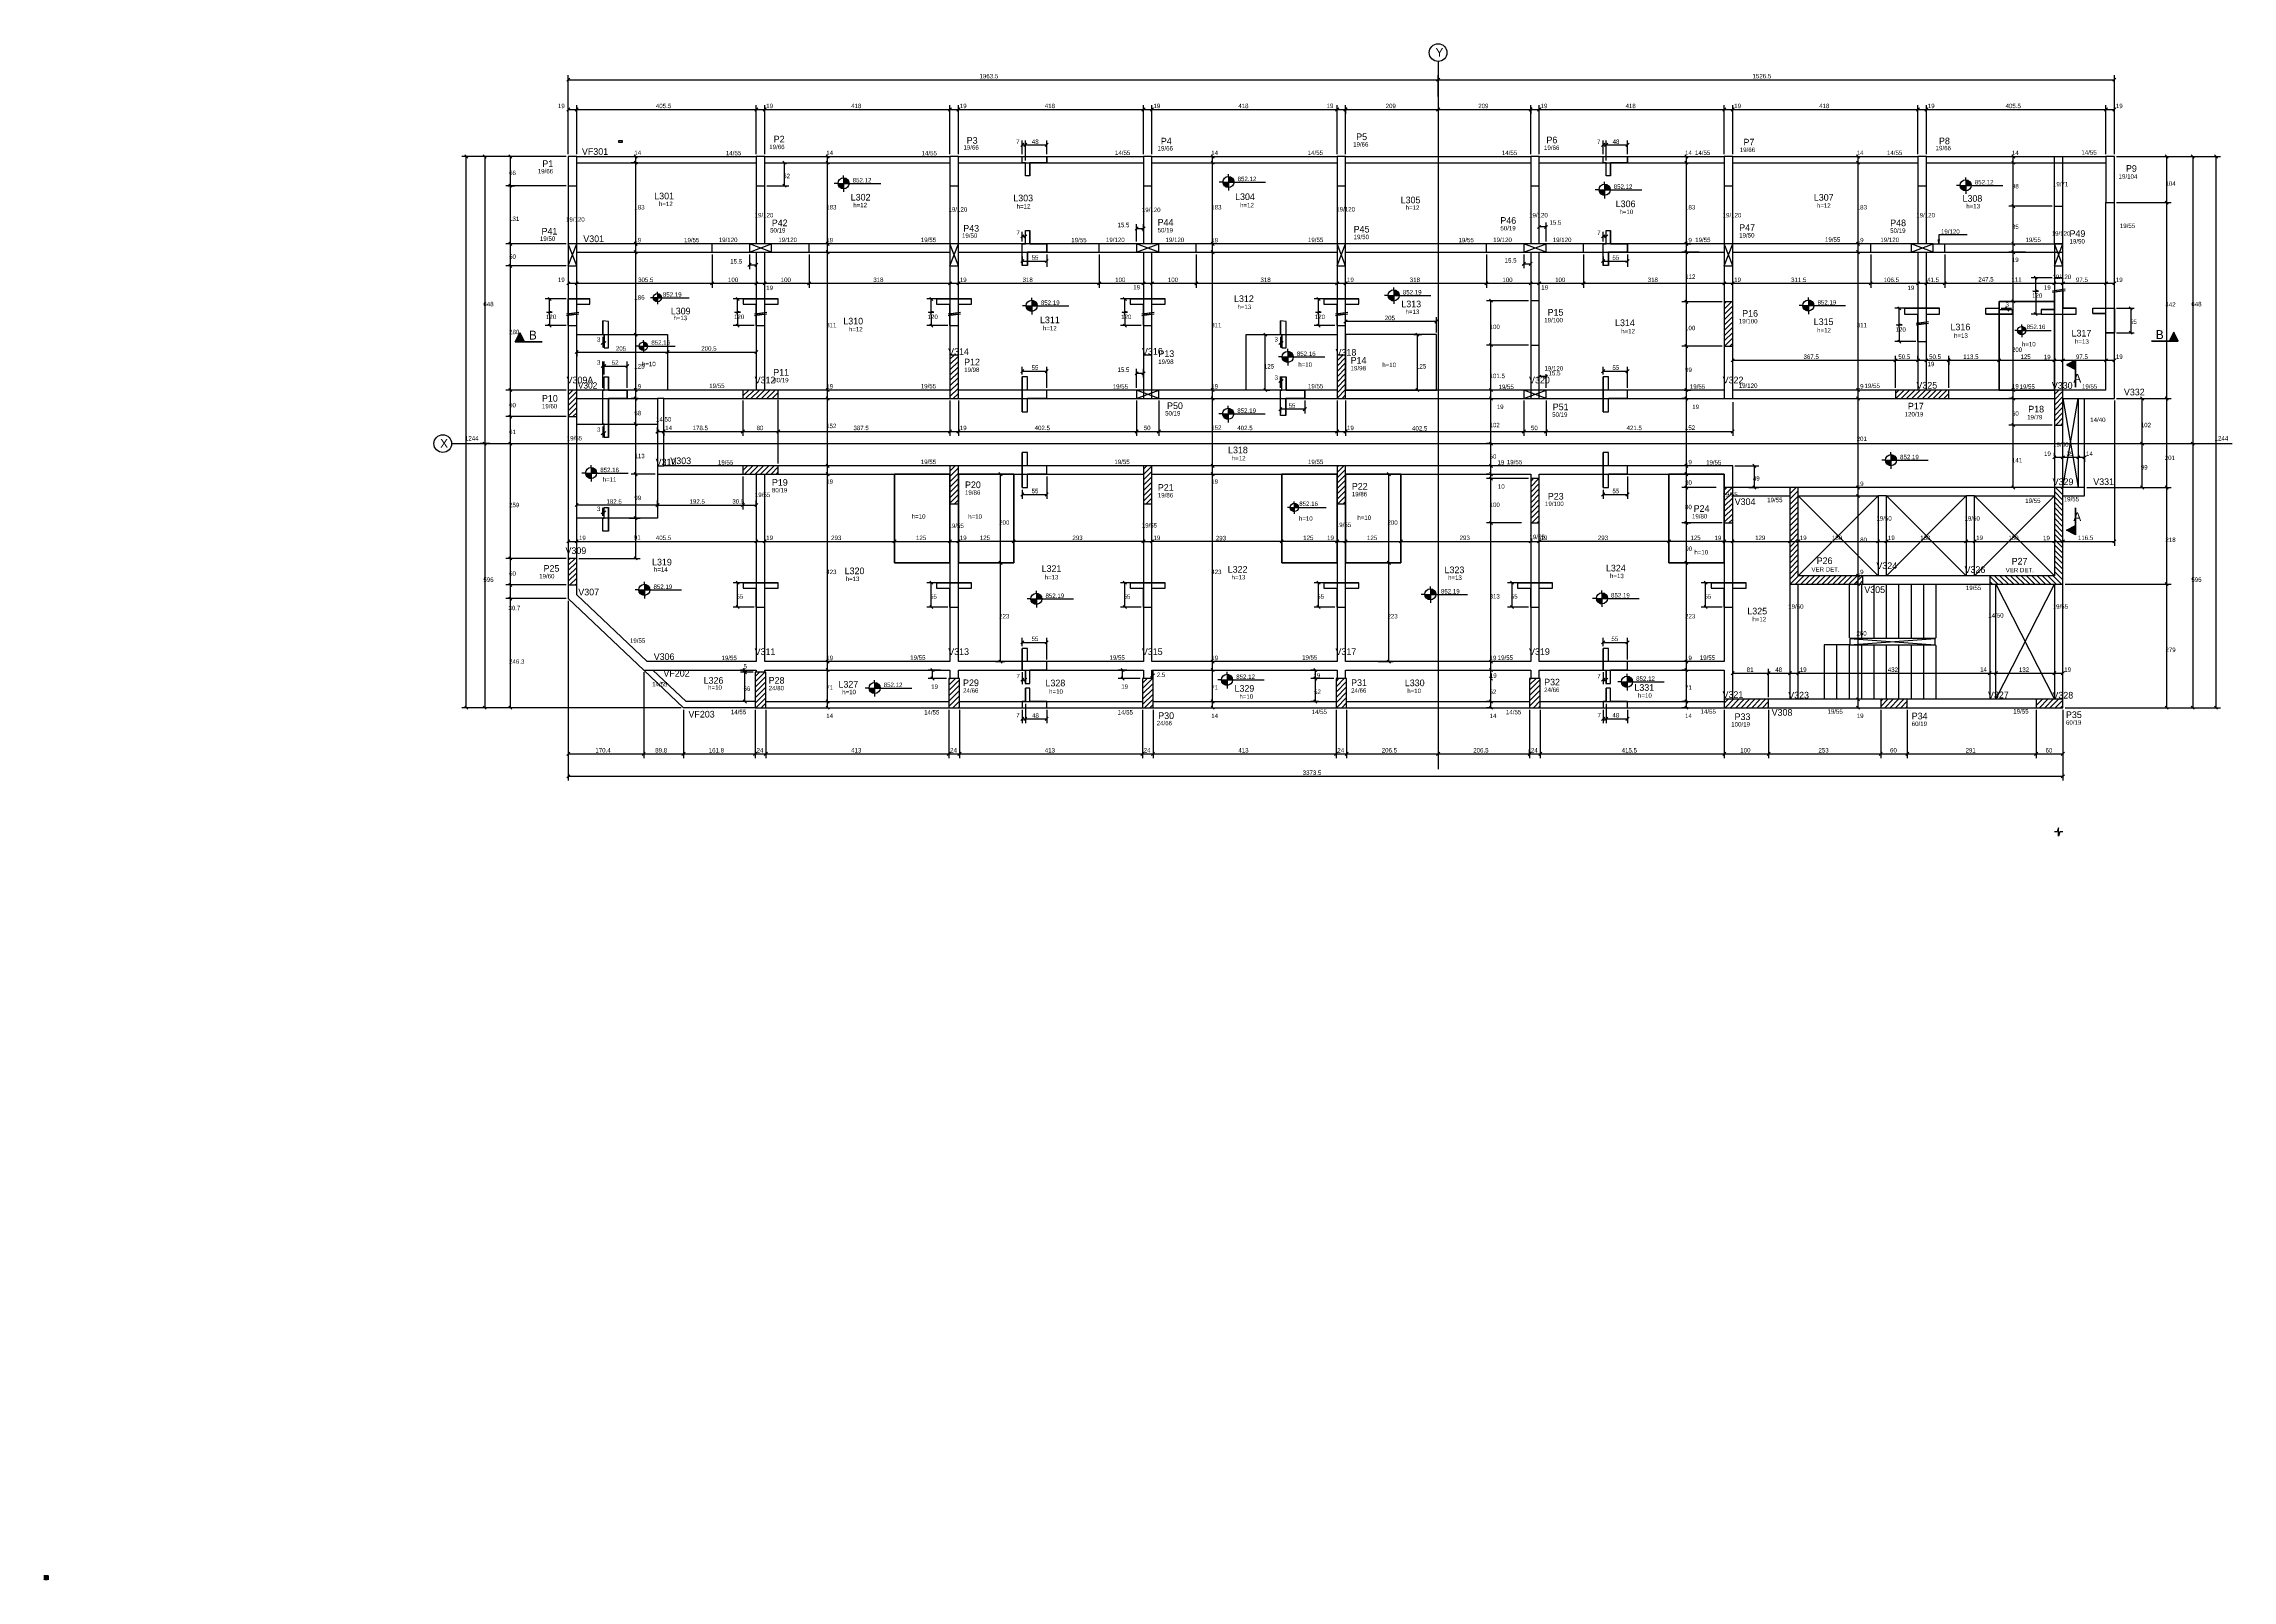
# Model space of a CAD drawing. Header units: metres. Extents: x -5 to 4935, y -6 to 3461.
import ezdxf

# ---------------------------------------------------------------- set-up
doc = ezdxf.new("R2010")
doc.units = ezdxf.units.M

msp = doc.modelspace()

# ---------------------------------------------------------------- linework, layer by layer
for points in [[(-5, -5), (5, 5), (5, -5), (-5, 5)], [(-4, 0), (4, 0), (0, -4), (0, 4)], [(-4, -4), (4, 4), (-4, 4), (4, -4), (-4, -4)], [(4, 0), (4, 2.209139), (2.209139, 4), (0, 4), (-2.209139, 4), (-4, 2.209139), (-4, 0), (-4, -2.209139), (-2.209139, -4), (0, -4), (2.209139, -4), (4, -2.209139), (4, 0), (-3, -3), (3, 3), (3, -3), (-3, 3)], [(0, -6), (0, 0), (6, 0)]]:
    msp.add_lwpolyline(points)
for centre, radius in [((3142.3825, 3441.421115), 20), ((2669.110199, 3149.367608), 12.5), ((1800.295707, 3146.401082), 12.5), ((3518.058872, 3131.975161), 12.5), ((4333.162956, 3141.935699), 12.5), ((1380.063365, 2888.35383), 9.375), ((2225.077511, 2870.055971), 12.5), ((3042.083525, 2893.567818), 12.5), ((3978.146412, 2870.666574), 12.5), ((4459.616656, 2814.158757), 9.375), ((1348.637932, 2778.76093), 9.375), ((2802.927009, 2754.799037), 12.5), ((2668.349524, 2626.378794), 12.5), ((895.68257, 2559.038), 20), ((4164.463391, 2521.745686), 12.5), ((1230.478091, 2492.594006), 12.5), ((2817.681916, 2414.941825), 9.375), ((1350.709793, 2229.05583), 12.5), ((3124.920484, 2218.851915), 12.5), ((2235.483293, 2208.745391), 12.5), ((3512.069606, 2209.744581), 12.5), ((2665.976036, 2025.907165), 12.5), ((3568.770268, 2021.645908), 12.5), ((1870.2977, 2007.519641), 12.5)]:
    msp.add_circle(centre, radius)
at = {"layer": '1', "color": 1}
for p, q in [((1197.8825, 2960.038), (1178.8825, 3010.038)), ((1178.8825, 2960.038), (1197.8825, 3010.038)), ((1637.8825, 2991.038), (1587.8825, 3010.038)), ((1587.8825, 2991.038), (1637.8825, 3010.038)), ((2059.3825, 2960.038), (2040.3825, 3010.038)), ((2040.3825, 2960.038), (2059.3825, 3010.038)), ((2511.8825, 2991.038), (2461.8825, 3010.038)), ((2461.8825, 2991.038), (2511.8825, 3010.038)), ((2933.3825, 2960.038), (2914.3825, 3010.038)), ((2914.3825, 2960.038), (2933.3825, 3010.038)), ((3385.8825, 2991.038), (3335.8825, 3010.038)), ((3335.8825, 2991.038), (3385.8825, 3010.038)), ((3807.3825, 2960.038), (3788.3825, 3010.038)), ((3788.3825, 2960.038), (3807.3825, 3010.038)), ((4259.8825, 2991.038), (4209.8825, 3010.038)), ((4209.8825, 2991.038), (4259.8825, 3010.038)), ((4552.3825, 2960.038), (4533.3825, 3010.038)), ((4533.3825, 2960.038), (4552.3825, 3010.038)), ((4529.467925, 2904.240674), (4557.433176, 2908.344789)), ((4529.467925, 2900.51651), (4557.433176, 2904.620625)), ((1174.967925, 2851.730224), (1202.933176, 2855.83434)), ((1174.967925, 2848.006061), (1202.933176, 2852.110176)), ((1599.467925, 2851.730224), (1627.433176, 2855.83434)), ((1599.467925, 2848.006061), (1627.433176, 2852.110176)), ((2036.467925, 2851.730224), (2064.433176, 2855.83434)), ((2036.467925, 2848.006061), (2064.433176, 2852.110176)), ((2473.467925, 2851.730224), (2501.433176, 2855.83434)), ((2473.467925, 2848.006061), (2501.433176, 2852.110176)), ((2910.467925, 2851.730224), (2938.433176, 2855.83434)), ((2910.467925, 2848.006061), (2938.433176, 2852.110176)), ((4221.467925, 2830.672326), (4249.433176, 2834.776442)), ((4221.467925, 2826.948163), (4249.433176, 2831.052278)), ((1059.262597, 2788.936563), (1069.633394, 2809.678163)), ((1120.060348, 2788.936563), (1059.262597, 2788.936563)), ((1059.403645, 2789.023467), (1069.633394, 2809.483065)), ((1059.403645, 2789.023514), (1120.060348, 2789.023514)), ((1060.060345, 2790.532066), (1079.20649, 2790.532066)), ((1060.858094, 2792.127563), (1078.408693, 2792.127563)), ((1061.655842, 2793.723066), (1077.610945, 2793.723066)), ((1062.453645, 2795.318563), (1076.813196, 2795.318563)), ((1063.251393, 2796.914114), (1076.015448, 2796.914114)), ((1064.049142, 2798.509611), (1075.217699, 2798.509611)), ((1064.846896, 2800.105114), (1074.419939, 2800.105114)), ((1065.644645, 2801.700612), (1073.62219, 2801.700612)), ((1066.442393, 2803.296115), (1072.824441, 2803.296115)), ((1067.240142, 2804.891612), (1072.026693, 2804.891612)), ((1068.037896, 2806.487163), (1071.228944, 2806.487163)), ((1068.835645, 2808.082666), (1070.594596, 2808.082666)), ((1069.633394, 2809.678163), (1079.960739, 2789.023467)), ((1069.633394, 2809.483011), (1079.86319, 2789.023514)), ((4812.888271, 2790.199729), (4752.231568, 2790.199729)), ((4752.231568, 2790.112778), (4813.029319, 2790.112778)), ((4802.658522, 2810.854378), (4792.331177, 2790.199682)), ((4802.658522, 2810.659226), (4792.428726, 2790.199729)), ((4812.231571, 2791.708281), (4793.085426, 2791.708281)), ((4811.433822, 2793.303778), (4793.883223, 2793.303778)), ((4810.636074, 2794.899282), (4794.680971, 2794.899282)), ((4809.838271, 2796.494779), (4795.47872, 2796.494779)), ((4809.040523, 2798.090329), (4796.276468, 2798.090329)), ((4808.242774, 2799.685827), (4797.074217, 2799.685827)), ((4807.44502, 2801.28133), (4797.871977, 2801.28133)), ((4806.647271, 2802.876827), (4798.669726, 2802.876827)), ((4805.849523, 2804.47233), (4799.467474, 2804.47233)), ((4805.051774, 2806.067827), (4800.265223, 2806.067827)), ((4804.254019, 2807.663378), (4801.062972, 2807.663378)), ((4803.456271, 2809.258881), (4801.69732, 2809.258881)), ((4813.029319, 2790.112778), (4802.658522, 2810.854378)), ((4812.888271, 2790.199682), (4802.658522, 2810.65928)), ((4581.193289, 2747.234659), (4560.451689, 2736.863862)), ((4560.451689, 2736.863862), (4581.106385, 2726.536517)), ((4581.106385, 2747.093611), (4560.646787, 2736.863862)), ((4560.64684, 2736.863862), (4581.106337, 2726.634066)), ((4562.047186, 2737.661611), (4562.047186, 2735.90266)), ((4563.642689, 2738.459359), (4563.642689, 2735.268311)), ((4565.23824, 2739.257114), (4565.23824, 2734.470563)), ((4566.833737, 2740.054862), (4566.833737, 2733.672814)), ((4568.42924, 2740.852611), (4568.42924, 2732.875066)), ((4570.024737, 2741.65036), (4570.024737, 2732.077317)), ((4571.62024, 2742.448114), (4571.62024, 2731.279557)), ((4573.215737, 2743.245863), (4573.215737, 2730.481808)), ((4574.811288, 2744.043611), (4574.811288, 2729.68406)), ((4576.406785, 2744.841413), (4576.406785, 2728.886311)), ((4578.002288, 2745.639162), (4578.002288, 2728.088562)), ((4579.597786, 2746.436911), (4579.597786, 2727.290766)), ((4581.106337, 2747.093611), (4581.106337, 2686.436908)), ((4581.193289, 2686.436908), (4581.193289, 2747.234659)), ((2511.882476, 2661.038), (2461.882476, 2680.038)), ((2461.882476, 2661.038), (2511.882476, 2680.038)), ((3385.8825, 2661.038), (3335.8825, 2680.038)), ((3335.8825, 2661.038), (3385.8825, 2680.038)), ((4552.3825, 2661.038), (4587.3825, 2460.038)), ((4552.3825, 2460.038), (4587.3825, 2661.038)), ((3955.3825, 2441.038), (4135.3825, 2261.038)), ((3955.3825, 2261.038), (4135.3825, 2441.038)), ((4154.3825, 2441.038), (4334.3825, 2261.038)), ((4154.3825, 2261.038), (4334.3825, 2441.038)), ((4353.3825, 2441.038), (4533.3825, 2261.038)), ((4353.3825, 2261.038), (4533.3825, 2441.038)), ((4560.451689, 2363.655044), (4581.106385, 2373.982389)), ((4560.64684, 2363.655044), (4581.106337, 2373.88484)), ((4576.406785, 2355.677493), (4576.406785, 2371.632595)), ((4578.002288, 2354.879744), (4578.002288, 2372.430344)), ((4579.597786, 2354.081996), (4579.597786, 2373.22814)), ((4581.106337, 2353.425296), (4581.106337, 2414.081998)), ((4581.193289, 2414.081998), (4581.193289, 2353.284247)), ((4581.193289, 2353.284247), (4560.451689, 2363.655044)), ((4581.106385, 2353.425296), (4560.646787, 2363.655044)), ((4562.047186, 2362.857296), (4562.047186, 2364.616247)), ((4563.642689, 2362.059547), (4563.642689, 2365.250595)), ((4565.23824, 2361.261793), (4565.23824, 2366.048344)), ((4566.833737, 2360.464044), (4566.833737, 2366.846092)), ((4568.42924, 2359.666295), (4568.42924, 2367.643841)), ((4570.024737, 2358.868547), (4570.024737, 2368.441589)), ((4571.62024, 2358.070792), (4571.62024, 2369.23935)), ((4573.215737, 2357.273044), (4573.215737, 2370.037098)), ((4574.811288, 2356.475295), (4574.811288, 2370.834847)), ((4401.3825, 2242.038), (4533.3825, 1982.038)), ((4401.3825, 1982.038), (4533.3825, 2242.038))]:
    msp.add_line(p, q, dxfattribs=at)
msp.add_lwpolyline([(1292.653678, 3239.240457), (1301.598354, 3239.240457), (1301.598354, 3242.104215), (1292.653678, 3242.104215), (1292.653678, 3239.240457)], dxfattribs=at)
at = {"layer": '2', "color": 2}
for p, q in [((1175.346966, 3376.858025), (1182.418034, 3383.929093)), ((3138.846966, 3376.858025), (3145.918034, 3383.929093)), ((3138.846966, 3376.858025), (3145.918034, 3383.929093)), ((4665.346966, 3376.858025), (4672.418034, 3383.929093)), ((1175.346966, 3309.597604), (1182.418034, 3316.668672)), ((1194.346966, 3309.597604), (1201.418034, 3316.668672)), ((1194.346966, 3309.597604), (1201.418034, 3316.668672)), ((1599.846966, 3309.597604), (1606.918034, 3316.668672)), ((1599.846966, 3309.597604), (1606.918034, 3316.668672)), ((1618.846966, 3309.597604), (1625.918034, 3316.668672)), ((1618.846966, 3309.597604), (1625.918034, 3316.668672)), ((2036.846966, 3309.597604), (2043.918034, 3316.668672)), ((2036.846966, 3309.597604), (2043.918034, 3316.668672)), ((2055.846966, 3309.597604), (2062.918034, 3316.668672)), ((2055.846966, 3309.597604), (2062.918034, 3316.668672)), ((2473.846966, 3309.597604), (2480.918034, 3316.668672)), ((2473.846966, 3309.597604), (2480.918034, 3316.668672)), ((2492.846966, 3309.597604), (2499.918034, 3316.668672)), ((2492.846966, 3309.597604), (2499.918034, 3316.668672)), ((2910.846966, 3309.597604), (2917.918034, 3316.668672)), ((2910.846966, 3309.597604), (2917.918034, 3316.668672)), ((2929.846966, 3309.597604), (2936.918034, 3316.668672)), ((2929.846966, 3309.597604), (2936.918034, 3316.668672)), ((2929.846966, 3309.597604), (2936.918034, 3316.668672)), ((3138.846966, 3309.597604), (3145.918034, 3316.668672)), ((3138.846966, 3309.597604), (3145.918034, 3316.668672)), ((3347.846966, 3309.597604), (3354.918034, 3316.668672)), ((3347.846966, 3309.597604), (3354.918034, 3316.668672)), ((3347.846966, 3309.597604), (3354.918034, 3316.668672)), ((3366.846966, 3309.597604), (3373.918034, 3316.668672)), ((3366.846966, 3309.597604), (3373.918034, 3316.668672)), ((3784.846966, 3309.597604), (3791.918034, 3316.668672)), ((3784.846966, 3309.597604), (3791.918034, 3316.668672)), ((3803.846966, 3309.597604), (3810.918034, 3316.668672)), ((3803.846966, 3309.597604), (3810.918034, 3316.668672)), ((4221.846966, 3309.597604), (4228.918034, 3316.668672)), ((4221.846966, 3309.597604), (4228.918034, 3316.668672)), ((4240.846966, 3309.597604), (4247.918034, 3316.668672)), ((4240.846966, 3309.597604), (4247.918034, 3316.668672)), ((4646.346966, 3309.597604), (4653.418034, 3316.668672)), ((4646.346966, 3309.597604), (4653.418034, 3316.668672)), ((4665.346966, 3309.597604), (4672.418034, 3316.668672)), ((2200.262317, 3229.908119), (2207.333385, 3236.979187)), ((2207.262317, 3229.908119), (2214.333385, 3236.979187)), ((2207.262317, 3229.908119), (2214.333385, 3236.979187)), ((2255.262317, 3229.908119), (2262.333385, 3236.979187)), ((3511.262317, 3229.908119), (3518.333385, 3236.979187)), ((3518.262317, 3229.908119), (3525.333385, 3236.979187)), ((3518.262317, 3229.908119), (3525.333385, 3236.979187)), ((3566.262317, 3229.908119), (3573.333385, 3236.979187)), ((952.312395, 3203.502466), (945.241328, 3210.573534)), ((986.779232, 3210.573534), (993.8503, 3203.502466)), ((1051.842067, 3203.502466), (1044.770999, 3210.573534)), ((1334.634802, 3203.502466), (1327.563734, 3210.573534)), ((1334.634802, 3189.502466), (1327.563734, 3196.573534)), ((1334.634802, 3189.502466), (1327.563734, 3196.573534)), ((1334.634802, 3189.502466), (1327.563734, 3196.573534)), ((1670.521074, 3189.502466), (1663.450006, 3196.573534)), ((1767.812529, 3203.502466), (1760.741461, 3210.573534)), ((1767.812529, 3189.502466), (1760.741461, 3196.573534)), ((1767.812529, 3189.502466), (1760.741461, 3196.573534)), ((2636.84433, 3203.502466), (2629.773263, 3210.573534)), ((2636.84433, 3189.502466), (2629.773263, 3196.573534)), ((2636.84433, 3189.502466), (2629.773263, 3196.573534)), ((3706.259279, 3203.502466), (3699.188211, 3210.573534)), ((3706.259279, 3189.502466), (3699.188211, 3196.573534)), ((4093.802828, 3203.502466), (4086.73176, 3210.573534)), ((4093.802828, 3189.502466), (4086.73176, 3196.573534)), ((4093.802828, 3189.502466), (4086.73176, 3196.573534)), ((4444.126657, 3203.502466), (4437.055589, 3210.573534)), ((4444.126657, 3189.502466), (4437.055589, 3196.573534)), ((4444.126657, 3189.502466), (4437.055589, 3196.573534)), ((4790.56319, 3203.502466), (4783.492122, 3210.573534)), ((4842.035301, 3210.573534), (4849.106369, 3203.502466)), ((4901.739999, 3203.502466), (4894.668932, 3210.573534)), ((1051.842067, 3137.502466), (1044.770999, 3144.573534)), ((1051.842067, 3137.502466), (1044.770999, 3144.573534)), ((1051.842067, 3137.502466), (1044.770999, 3144.573534)), ((1670.521074, 3137.502466), (1663.450006, 3144.573534)), ((1670.521074, 3137.502466), (1663.450006, 3144.573534)), ((4444.126657, 3091.502466), (4437.055589, 3098.573534)), ((4444.126657, 3091.502466), (4437.055589, 3098.573534)), ((4790.56319, 3099.502466), (4783.492122, 3106.573534)), ((4790.56319, 3099.502466), (4783.492122, 3106.573534)), ((1051.842067, 3006.502466), (1044.770999, 3013.573534)), ((1051.842067, 3006.502466), (1044.770999, 3013.573534)), ((1334.634802, 3006.502466), (1327.563734, 3013.573534)), ((1334.634802, 3006.502466), (1327.563734, 3013.573534)), ((1767.812529, 3006.502466), (1760.741461, 3013.573534)), ((1767.812529, 3006.502466), (1760.741461, 3013.573534)), ((2200.262317, 3023.490405), (2207.333385, 3030.561473)), ((2207.262317, 3023.490405), (2214.333385, 3030.561473)), ((2458.346966, 3040.953609), (2465.418034, 3048.024676)), ((2473.846966, 3040.953609), (2480.918034, 3048.024676)), ((2636.84433, 3006.502466), (2629.773263, 3013.573534)), ((2636.84433, 3006.502466), (2629.773263, 3013.573534)), ((3373.918034, 3051.649836), (3366.846966, 3044.578768)), ((3389.418034, 3051.649836), (3382.346966, 3044.578768)), ((3511.262317, 3023.490405), (3518.333385, 3030.561473)), ((3518.262317, 3023.490405), (3525.333385, 3030.561473)), ((3706.259279, 3006.502466), (3699.188211, 3013.573534)), ((3706.259279, 3006.502466), (3699.188211, 3013.573534)), ((4093.802828, 3006.502466), (4086.73176, 3013.573534)), ((4093.802828, 3006.502466), (4086.73176, 3013.573534)), ((4444.126657, 3006.502466), (4437.055589, 3013.573534)), ((4444.126657, 3006.502466), (4437.055589, 3013.573534)), ((1334.634802, 2987.502466), (1327.563734, 2994.573534)), ((1334.634802, 2987.502466), (1327.563734, 2994.573534)), ((1334.634802, 2987.502466), (1327.563734, 2994.573534)), ((1584.346966, 2958.89854), (1591.418034, 2965.969608)), ((1599.846966, 2958.89854), (1606.918034, 2965.969608)), ((1767.812529, 2987.502466), (1760.741461, 2994.573534)), ((1767.812529, 2987.502466), (1760.741461, 2994.573534)), ((2200.262317, 2967.483467), (2207.333385, 2974.554535)), ((2255.262317, 2967.483467), (2262.333385, 2974.554535)), ((2636.84433, 2987.502466), (2629.773263, 2994.573534)), ((2636.84433, 2987.502466), (2629.773263, 2994.573534)), ((3332.346966, 2961.12674), (3339.418034, 2968.197808)), ((3347.846966, 2961.12674), (3354.918034, 2968.197808)), ((3511.262317, 2967.483467), (3518.333385, 2974.554535)), ((3566.262317, 2967.483467), (3573.333385, 2974.554535)), ((3706.259279, 2987.502466), (3699.188211, 2994.573534)), ((3706.259279, 2987.502466), (3699.188211, 2994.573534)), ((4093.802828, 2987.502466), (4086.73176, 2994.573534)), ((4093.802828, 2987.502466), (4086.73176, 2994.573534)), ((4444.126657, 2987.502466), (4437.055589, 2994.573534)), ((4444.126657, 2987.502466), (4437.055589, 2994.573534)), ((4444.126657, 2987.502466), (4437.055589, 2994.573534)), ((1051.842067, 2956.502466), (1044.770999, 2963.573534)), ((1051.842067, 2956.502466), (1044.770999, 2963.573534)), ((1175.346966, 2917.292242), (1182.418034, 2924.36331)), ((1194.346966, 2917.292242), (1201.418034, 2924.36331)), ((1194.346966, 2917.292242), (1201.418034, 2924.36331)), ((1499.846966, 2917.292242), (1506.918034, 2924.36331)), ((1499.846966, 2917.292242), (1506.918034, 2924.36331)), ((1599.846966, 2917.292242), (1606.918034, 2924.36331)), ((1599.846966, 2917.292242), (1606.918034, 2924.36331)), ((1618.846966, 2917.292242), (1625.918034, 2924.36331)), ((1618.846966, 2917.292242), (1625.918034, 2924.36331)), ((1718.846966, 2917.292242), (1725.918034, 2924.36331)), ((1718.846966, 2917.292242), (1725.918034, 2924.36331)), ((2036.846966, 2917.292242), (2043.918034, 2924.36331)), ((2036.846966, 2917.292242), (2043.918034, 2924.36331)), ((2055.846966, 2917.292242), (2062.918034, 2924.36331)), ((2055.846966, 2917.292242), (2062.918034, 2924.36331)), ((2373.846966, 2917.292242), (2380.918034, 2924.36331)), ((2373.846966, 2917.292242), (2380.918034, 2924.36331)), ((2473.846966, 2917.292242), (2480.918034, 2924.36331)), ((2473.846966, 2917.292242), (2480.918034, 2924.36331)), ((2492.846966, 2917.292242), (2499.918034, 2924.36331)), ((2492.846966, 2917.292242), (2499.918034, 2924.36331)), ((2592.846966, 2917.292242), (2599.918034, 2924.36331)), ((2592.846966, 2917.292242), (2599.918034, 2924.36331)), ((2910.846966, 2917.292242), (2917.918034, 2924.36331)), ((2910.846966, 2917.292242), (2917.918034, 2924.36331)), ((2929.846966, 2917.292242), (2936.918034, 2924.36331)), ((2929.846966, 2917.292242), (2936.918034, 2924.36331)), ((3247.846966, 2917.292242), (3254.918034, 2924.36331)), ((3247.846966, 2917.292242), (3254.918034, 2924.36331)), ((3347.846966, 2917.292242), (3354.918034, 2924.36331)), ((3347.846966, 2917.292242), (3354.918034, 2924.36331)), ((3366.846966, 2917.292242), (3373.918034, 2924.36331)), ((3366.846966, 2917.292242), (3373.918034, 2924.36331)), ((3466.846966, 2917.292242), (3473.918034, 2924.36331)), ((3466.846966, 2917.292242), (3473.918034, 2924.36331)), ((3784.846966, 2917.292242), (3791.918034, 2924.36331)), ((3784.846966, 2917.292242), (3791.918034, 2924.36331)), ((3803.846966, 2917.292242), (3810.918034, 2924.36331)), ((3803.846966, 2917.292242), (3810.918034, 2924.36331)), ((4115.346966, 2917.292242), (4122.418034, 2924.36331)), ((4115.346966, 2917.292242), (4122.418034, 2924.36331)), ((4221.846966, 2917.292242), (4228.918034, 2924.36331)), ((4221.846966, 2917.292242), (4228.918034, 2924.36331)), ((4240.846966, 2917.292242), (4247.918034, 2924.36331)), ((4240.846966, 2917.292242), (4247.918034, 2924.36331)), ((4282.346966, 2917.292242), (4289.418034, 2924.36331)), ((4282.346966, 2917.292242), (4289.418034, 2924.36331)), ((4494.740486, 2929.93779), (4487.669419, 2937.008857)), ((4529.846966, 2917.292242), (4536.918034, 2924.36331)), ((4529.846966, 2917.292242), (4536.918034, 2924.36331)), ((4548.846966, 2917.292242), (4555.918034, 2924.36331)), ((4548.846966, 2917.292242), (4555.918034, 2924.36331)), ((4646.346966, 2917.292242), (4653.418034, 2924.36331)), ((4646.346966, 2917.292242), (4653.418034, 2924.36331)), ((4665.346966, 2917.292242), (4672.418034, 2924.36331)), ((1140.240486, 2881.93779), (1133.169419, 2889.008857)), ((1564.740486, 2881.93779), (1557.669419, 2889.008857)), ((2001.740486, 2881.93779), (1994.669419, 2889.008857)), ((2438.740486, 2881.93779), (2431.669419, 2889.008857)), ((2875.740486, 2881.93779), (2868.669419, 2889.008857)), ((3265.029839, 2878.002466), (3257.958771, 2885.073534)), ((3265.029839, 2878.002466), (3257.958771, 2885.073534)), ((3706.259279, 2875.502466), (3699.188211, 2882.573534)), ((3706.259279, 2875.502466), (3699.188211, 2882.573534)), ((3706.259279, 2875.502466), (3699.188211, 2882.573534)), ((4186.740486, 2860.879892), (4179.669419, 2867.950959)), ((4423.403109, 2867.950959), (4430.474177, 2860.879892)), ((4444.126657, 2876.502466), (4437.055589, 2883.573534)), ((4444.126657, 2876.502466), (4437.055589, 2883.573534)), ((4709.17059, 2860.879892), (4702.099522, 2867.950959)), ((1140.240486, 2821.93779), (1133.169419, 2829.008857)), ((1564.740486, 2821.93779), (1557.669419, 2829.008857)), ((2001.740486, 2821.93779), (1994.669419, 2829.008857)), ((2438.740486, 2821.93779), (2431.669419, 2829.008857)), ((2875.740486, 2821.93779), (2868.669419, 2829.008857)), ((2936.918034, 2838.239998), (2929.846966, 2831.16893)), ((3141.918034, 2838.239998), (3134.846966, 2831.16893)), ((4423.403109, 2864.950959), (4430.474177, 2857.879892)), ((4494.740486, 2847.879892), (4487.669419, 2854.950959)), ((1194.346966, 2762.201029), (1201.418034, 2769.272096)), ((1253.509577, 2782.628406), (1260.580645, 2789.699474)), ((1256.509577, 2782.628406), (1263.580645, 2789.699474)), ((1334.634802, 2801.502466), (1327.563734, 2808.573534)), ((1334.634802, 2801.502466), (1327.563734, 2808.573534)), ((1399.346966, 2762.201029), (1406.418034, 2769.272096)), ((1399.346966, 2762.201029), (1406.418034, 2769.272096)), ((1599.846966, 2762.201029), (1606.918034, 2769.272096)), ((2755.685704, 2801.502466), (2748.614636, 2808.573534)), ((2782.867199, 2782.628406), (2789.938267, 2789.699474)), ((2785.867199, 2782.628406), (2792.938267, 2789.699474)), ((3099.123676, 2801.502466), (3092.052608, 2808.573534)), ((3265.029839, 2778.002466), (3257.958771, 2785.073534)), ((3265.029839, 2778.002466), (3257.958771, 2785.073534)), ((3706.259279, 2775.502466), (3699.188211, 2782.573534)), ((3706.259279, 2775.502466), (3699.188211, 2782.573534)), ((4186.740486, 2785.699482), (4179.669419, 2792.77055)), ((4709.17059, 2805.879892), (4702.099522, 2812.950959)), ((1253.509577, 2730.525856), (1260.580645, 2737.596924)), ((1256.509577, 2730.525856), (1263.580645, 2737.596924)), ((1256.509577, 2730.525856), (1263.580645, 2737.596924)), ((1308.509577, 2730.525856), (1315.580645, 2737.596924)), ((2200.262317, 2719.036682), (2207.333385, 2726.10775)), ((2255.262317, 2719.036682), (2262.333385, 2726.10775)), ((2458.346942, 2714.375395), (2465.41801, 2721.446463)), ((2473.846966, 2714.375395), (2480.918034, 2721.446463)), ((3511.262317, 2719.036682), (3518.333385, 2726.10775)), ((3566.262317, 2719.036682), (3573.333385, 2726.10775)), ((3803.846966, 2743.658057), (3810.918034, 2750.729124)), ((4171.346966, 2743.658057), (4178.418034, 2750.729124)), ((4171.346966, 2743.658057), (4178.418034, 2750.729124)), ((4221.846966, 2743.658057), (4228.918034, 2750.729124)), ((4221.846966, 2743.658057), (4228.918034, 2750.729124)), ((4240.846966, 2743.658057), (4247.918034, 2750.729124)), ((4240.846966, 2743.658057), (4247.918034, 2750.729124)), ((4291.346966, 2743.658057), (4298.418034, 2750.729124)), ((4291.346966, 2743.658057), (4298.418034, 2750.729124)), ((4291.346966, 2743.658057), (4298.418034, 2750.729124)), ((4291.346966, 2743.658057), (4298.418034, 2750.729124)), ((4404.846966, 2743.658057), (4411.918034, 2750.729124)), ((4404.846966, 2743.658057), (4411.918034, 2750.729124)), ((4529.846966, 2743.658057), (4536.918034, 2750.729124)), ((4529.846966, 2743.658057), (4536.918034, 2750.729124)), ((4529.846966, 2743.658057), (4536.918034, 2750.729124)), ((4548.846966, 2743.658057), (4555.918034, 2750.729124)), ((4548.846966, 2743.658057), (4555.918034, 2750.729124)), ((4646.346966, 2743.658057), (4653.418034, 2750.729124)), ((4646.346966, 2743.658057), (4653.418034, 2750.729124)), ((4646.346966, 2743.658057), (4653.418034, 2750.729124)), ((4665.346966, 2743.658057), (4672.418034, 2750.729124)), ((1051.842067, 2676.502466), (1044.770999, 2683.573534)), ((1051.842067, 2676.502466), (1044.770999, 2683.573534)), ((1051.842067, 2676.502466), (1044.770999, 2683.573534)), ((1334.634802, 2676.502466), (1327.563734, 2683.573534)), ((1334.634802, 2676.502466), (1327.563734, 2683.573534)), ((1334.634802, 2676.502466), (1327.563734, 2683.573534)), ((1334.634802, 2676.502466), (1327.563734, 2683.573534)), ((1767.812529, 2676.502466), (1760.741461, 2683.573534)), ((1767.812529, 2676.502466), (1760.741461, 2683.573534)), ((1767.812529, 2676.502466), (1760.741461, 2683.573534)), ((2636.84433, 2676.502466), (2629.773263, 2683.573534)), ((2636.84433, 2676.502466), (2629.773263, 2683.573534)), ((2636.84433, 2676.502466), (2629.773263, 2683.573534)), ((2755.685704, 2676.502466), (2748.614636, 2683.573534)), ((2782.867199, 2696.654847), (2789.938267, 2703.725915)), ((2785.867199, 2696.654847), (2792.938267, 2703.725915)), ((3099.123676, 2676.502466), (3092.052608, 2683.573534)), ((3265.029839, 2676.502466), (3257.958771, 2683.573534)), ((3265.029839, 2676.502466), (3257.958771, 2683.573534)), ((3373.918034, 2713.906885), (3366.846966, 2706.835818)), ((3389.418034, 2713.906885), (3382.346966, 2706.835818)), ((3706.259279, 2676.502466), (3699.188211, 2683.573534)), ((3706.259279, 2676.502466), (3699.188211, 2683.573534)), ((4093.802828, 2676.502466), (4086.73176, 2683.573534)), ((4093.802828, 2676.502466), (4086.73176, 2683.573534)), ((4093.802828, 2676.502466), (4086.73176, 2683.573534)), ((4444.126657, 2676.502466), (4437.055589, 2683.573534)), ((4444.126657, 2676.502466), (4437.055589, 2683.573534)), ((4444.126657, 2676.502466), (4437.055589, 2683.573534)), ((1051.842067, 2616.502466), (1044.770999, 2623.573534)), ((1051.842067, 2616.502466), (1044.770999, 2623.573534)), ((1334.634802, 2657.502466), (1327.563734, 2664.573534)), ((1334.634802, 2657.502466), (1327.563734, 2664.573534)), ((1334.634802, 2657.502466), (1327.563734, 2664.573534)), ((1767.812529, 2657.502466), (1760.741461, 2664.573534)), ((1767.812529, 2657.502466), (1760.741461, 2664.573534)), ((2636.84433, 2657.502466), (2629.773263, 2664.573534)), ((2636.84433, 2657.502466), (2629.773263, 2664.573534)), ((2789.938267, 2640.500066), (2782.867199, 2633.428998)), ((2844.938267, 2640.500066), (2837.867199, 2633.428998)), ((3265.029839, 2657.502466), (3257.958771, 2664.573534)), ((3265.029839, 2657.502466), (3257.958771, 2664.573534)), ((3706.259279, 2657.502466), (3699.188211, 2664.573534)), ((3706.259279, 2657.502466), (3699.188211, 2664.573534)), ((4093.802828, 2657.502466), (4086.73176, 2664.573534)), ((4093.802828, 2657.502466), (4086.73176, 2664.573534)), ((4444.126657, 2657.502466), (4437.055589, 2664.573534)), ((4444.126657, 2657.502466), (4437.055589, 2664.573534)), ((4734.98597, 2657.502466), (4727.914902, 2664.573534)), ((4790.56319, 2657.502466), (4783.492122, 2664.573534)), ((4790.56319, 2657.502466), (4783.492122, 2664.573534)), ((1253.509577, 2579.247118), (1260.580645, 2586.318186)), ((1256.509577, 2579.247118), (1263.580645, 2586.318186)), ((1334.634802, 2599.502466), (1327.563734, 2606.573534)), ((1334.634802, 2599.502466), (1327.563734, 2606.573534)), ((1376.846966, 2582.915112), (1383.918034, 2589.986179)), ((1376.846966, 2582.915112), (1383.918034, 2589.986179)), ((1390.846966, 2582.915112), (1397.918034, 2589.986179)), ((1390.846966, 2582.915112), (1397.918034, 2589.986179)), ((1569.346966, 2582.915112), (1576.418034, 2589.986179)), ((1569.346966, 2582.915112), (1576.418034, 2589.986179)), ((1649.346966, 2582.915112), (1656.418034, 2589.986179)), ((1649.346966, 2582.915112), (1656.418034, 2589.986179)), ((2036.846966, 2582.915112), (2043.918034, 2589.986179)), ((2036.846966, 2582.915112), (2043.918034, 2589.986179)), ((2055.846966, 2582.915112), (2062.918034, 2589.986179)), ((2055.846966, 2582.915112), (2062.918034, 2589.986179)), ((2458.346942, 2582.915112), (2465.41801, 2589.986179)), ((2458.346942, 2582.915112), (2465.41801, 2589.986179)), ((2508.346942, 2582.915112), (2515.41801, 2589.986179)), ((2508.346942, 2582.915112), (2515.41801, 2589.986179)), ((2910.846966, 2582.915112), (2917.918034, 2589.986179)), ((2910.846966, 2582.915112), (2917.918034, 2589.986179)), ((2929.846966, 2582.915112), (2936.918034, 2589.986179)), ((2929.846966, 2582.915112), (2936.918034, 2589.986179)), ((3332.346966, 2582.915112), (3339.418034, 2589.986179)), ((3332.346966, 2582.915112), (3339.418034, 2589.986179)), ((3382.346966, 2582.915112), (3389.418034, 2589.986179)), ((3382.346966, 2582.915112), (3389.418034, 2589.986179)), ((3803.846966, 2582.915112), (3810.918034, 2589.986179)), ((4444.126657, 2597.502466), (4437.055589, 2604.573534)), ((4444.126657, 2597.502466), (4437.055589, 2604.573534)), ((986.779232, 2562.573534), (993.8503, 2555.502466)), ((986.779232, 2562.573534), (993.8503, 2555.502466)), ((1051.842067, 2555.502466), (1044.770999, 2562.573534)), ((1051.842067, 2555.502466), (1044.770999, 2562.573534)), ((3265.029839, 2555.502466), (3257.958771, 2562.573534)), ((3265.029839, 2555.502466), (3257.958771, 2562.573534)), ((4529.846966, 2524.740492), (4536.918034, 2531.811559)), ((4548.846966, 2524.740492), (4555.918034, 2531.811559)), ((4548.846966, 2524.740492), (4555.918034, 2531.811559)), ((4583.846966, 2524.740492), (4590.918034, 2531.811559)), ((4583.846966, 2524.740492), (4590.918034, 2531.811559)), ((4597.846966, 2524.740492), (4604.918034, 2531.811559)), ((4734.98597, 2555.502466), (4727.914902, 2562.573534)), ((4734.98597, 2555.502466), (4727.914902, 2562.573534)), ((4842.035301, 2562.573534), (4849.106369, 2555.502466)), ((4842.035301, 2562.573534), (4849.106369, 2555.502466)), ((1334.634802, 2486.502466), (1327.563734, 2493.573534)), ((1334.634802, 2486.502466), (1327.563734, 2493.573534)), ((1767.812529, 2505.502466), (1760.741461, 2512.573534)), ((1767.812529, 2505.502466), (1760.741461, 2512.573534)), ((1767.812529, 2486.502466), (1760.741461, 2493.573534)), ((1767.812529, 2486.502466), (1760.741461, 2493.573534)), ((2157.987446, 2486.502466), (2150.916378, 2493.573534)), ((2636.84433, 2505.502466), (2629.773263, 2512.573534)), ((2636.84433, 2505.502466), (2629.773263, 2512.573534)), ((2636.84433, 2486.502466), (2629.773263, 2493.573534)), ((2636.84433, 2486.502466), (2629.773263, 2493.573534)), ((3034.617547, 2486.502466), (3027.546479, 2493.573534)), ((3265.029839, 2505.502466), (3257.958771, 2512.573534)), ((3265.029839, 2505.502466), (3257.958771, 2512.573534)), ((3265.029839, 2486.502466), (3257.958771, 2493.573534)), ((3265.029839, 2486.502466), (3257.958771, 2493.573534)), ((3265.029839, 2476.502466), (3257.958771, 2483.573534)), ((3265.029839, 2476.502466), (3257.958771, 2483.573534)), ((3706.259279, 2505.502466), (3699.188211, 2512.573534)), ((3706.259279, 2505.502466), (3699.188211, 2512.573534)), ((3706.259279, 2486.502466), (3699.188211, 2493.573534)), ((3706.259279, 2486.502466), (3699.188211, 2493.573534)), ((3852.346658, 2512.573534), (3859.417726, 2505.502466)), ((1201.418034, 2423.898123), (1194.346966, 2416.827055)), ((1383.918034, 2423.898123), (1376.846966, 2416.827055)), ((1376.846966, 2416.827055), (1383.918034, 2423.898123)), ((1569.346966, 2416.827055), (1576.418034, 2423.898123)), ((1569.346966, 2416.827055), (1576.418034, 2423.898123)), ((1599.846966, 2416.827055), (1606.918034, 2423.898123)), ((2200.262317, 2440.561604), (2207.333385, 2447.632672)), ((2255.262317, 2440.561604), (2262.333385, 2447.632672)), ((3511.262317, 2440.561604), (3518.333385, 2447.632672)), ((3566.262317, 2440.561604), (3573.333385, 2447.632672)), ((3706.259279, 2456.502466), (3699.188211, 2463.573534)), ((3706.259279, 2456.502466), (3699.188211, 2463.573534)), ((3852.346658, 2463.573534), (3859.417726, 2456.502466)), ((4093.802828, 2456.502466), (4086.73176, 2463.573534)), ((4093.802828, 2456.502466), (4086.73176, 2463.573534)), ((4093.802828, 2437.502466), (4086.73176, 2444.573534)), ((4093.802828, 2437.502466), (4086.73176, 2444.573534)), ((4444.126657, 2456.502466), (4437.055589, 2463.573534)), ((4734.98597, 2456.502466), (4727.914902, 2463.573534)), ((4790.56319, 2456.502466), (4783.492122, 2463.573534)), ((4790.56319, 2456.502466), (4783.492122, 2463.573534)), ((1253.509577, 2400.413685), (1260.580645, 2407.484753)), ((1256.509577, 2400.413685), (1263.580645, 2407.484753)), ((1334.634802, 2387.502466), (1327.563734, 2394.573534)), ((1334.634802, 2387.502466), (1327.563734, 2394.573534)), ((3265.029839, 2376.502466), (3257.958771, 2383.573534)), ((3265.029839, 2376.502466), (3257.958771, 2383.573534)), ((3706.259279, 2376.502466), (3699.188211, 2383.573534)), ((3706.259279, 2376.502466), (3699.188211, 2383.573534)), ((3706.259279, 2376.502466), (3699.188211, 2383.573534)), ((1175.346966, 2334.95905), (1182.418034, 2342.030118)), ((1194.346966, 2334.95905), (1201.418034, 2342.030118)), ((1194.346966, 2334.95905), (1201.418034, 2342.030118)), ((1599.846966, 2334.95905), (1606.918034, 2342.030118)), ((1599.846966, 2334.95905), (1606.918034, 2342.030118)), ((1618.846966, 2334.95905), (1625.918034, 2342.030118)), ((1618.846966, 2334.95905), (1625.918034, 2342.030118)), ((1618.846966, 2334.95905), (1625.918034, 2342.030118)), ((1911.846966, 2334.95905), (1918.918034, 2342.030118)), ((1911.846966, 2334.95905), (1918.918034, 2342.030118)), ((2036.846966, 2334.95905), (2043.918034, 2342.030118)), ((2036.846966, 2334.95905), (2043.918034, 2342.030118)), ((2036.846966, 2334.95905), (2043.918034, 2342.030118)), ((2062.918034, 2342.030118), (2055.846966, 2334.95905)), ((2055.846966, 2334.95905), (2062.918034, 2342.030118)), ((2055.846966, 2334.95905), (2062.918034, 2342.030118)), ((2187.918034, 2342.030118), (2180.846966, 2334.95905)), ((2187.918034, 2342.030118), (2180.846966, 2334.95905)), ((2480.918034, 2342.030118), (2473.846966, 2334.95905)), ((2473.846966, 2334.95905), (2480.918034, 2342.030118)), ((2473.846966, 2334.95905), (2480.918034, 2342.030118)), ((2499.918034, 2342.030118), (2492.846966, 2334.95905)), ((2492.846966, 2334.95905), (2499.918034, 2342.030118)), ((2492.846966, 2334.95905), (2499.918034, 2342.030118)), ((2792.918034, 2342.030118), (2785.846966, 2334.95905)), ((2792.918034, 2342.030118), (2785.846966, 2334.95905)), ((2917.918034, 2342.030118), (2910.846966, 2334.95905)), ((2910.846966, 2334.95905), (2917.918034, 2342.030118)), ((2910.846966, 2334.95905), (2917.918034, 2342.030118)), ((2929.846966, 2334.95905), (2936.918034, 2342.030118)), ((2929.846966, 2334.95905), (2936.918034, 2342.030118)), ((2929.846966, 2334.95905), (2936.918034, 2342.030118)), ((3054.846966, 2334.95905), (3061.918034, 2342.030118)), ((3054.846966, 2334.95905), (3061.918034, 2342.030118)), ((3347.846966, 2334.95905), (3354.918034, 2342.030118)), ((3347.846966, 2334.95905), (3354.918034, 2342.030118)), ((3347.846966, 2334.95905), (3354.918034, 2342.030118)), ((3373.918034, 2342.030118), (3366.846966, 2334.95905)), ((3366.846966, 2334.95905), (3373.918034, 2342.030118)), ((3366.846966, 2334.95905), (3373.918034, 2342.030118)), ((3666.918034, 2342.030118), (3659.846966, 2334.95905)), ((3666.918034, 2342.030118), (3659.846966, 2334.95905)), ((3791.918034, 2342.030118), (3784.846966, 2334.95905)), ((3784.846966, 2334.95905), (3791.918034, 2342.030118)), ((3784.846966, 2334.95905), (3791.918034, 2342.030118)), ((3803.846966, 2334.95905), (3810.918034, 2342.030118)), ((3803.846966, 2334.95905), (3810.918034, 2342.030118)), ((3932.846966, 2334.95905), (3939.918034, 2342.030118)), ((3932.846966, 2334.95905), (3939.918034, 2342.030118)), ((3951.846966, 2334.95905), (3958.918034, 2342.030118)), ((3951.846966, 2334.95905), (3958.918034, 2342.030118)), ((4131.846966, 2334.95905), (4138.918034, 2342.030118)), ((4131.846966, 2334.95905), (4138.918034, 2342.030118)), ((4150.846966, 2334.95905), (4157.918034, 2342.030118)), ((4150.846966, 2334.95905), (4157.918034, 2342.030118)), ((4330.846966, 2334.95905), (4337.918034, 2342.030118)), ((4330.846966, 2334.95905), (4337.918034, 2342.030118)), ((4349.846966, 2334.95905), (4356.918034, 2342.030118)), ((4349.846966, 2334.95905), (4356.918034, 2342.030118)), ((4529.846966, 2334.95905), (4536.918034, 2342.030118)), ((4529.846966, 2334.95905), (4536.918034, 2342.030118)), ((4548.846966, 2334.95905), (4555.918034, 2342.030118)), ((4548.846966, 2334.95905), (4555.918034, 2342.030118)), ((4665.346966, 2334.95905), (4672.418034, 2342.030118)), ((1051.842067, 2296.502466), (1044.770999, 2303.573534)), ((1051.842067, 2296.502466), (1044.770999, 2303.573534)), ((1334.634802, 2296.502466), (1327.563734, 2303.573534)), ((2157.987446, 2286.502466), (2150.916378, 2293.573534)), ((2157.987446, 2286.502466), (2150.916378, 2293.573534)), ((3034.617547, 2286.502466), (3027.546479, 2293.573534)), ((3034.617547, 2286.502466), (3027.546479, 2293.573534)), ((3706.259279, 2286.502466), (3699.188211, 2293.573534)), ((3706.259279, 2286.502466), (3699.188211, 2293.573534)), ((1051.842067, 2236.502466), (1044.770999, 2243.573534)), ((1051.842067, 2236.502466), (1044.770999, 2243.573534)), ((1564.740486, 2241.655791), (1557.669419, 2248.726858)), ((2001.740486, 2241.655791), (1994.669419, 2248.726858)), ((2438.740486, 2241.655791), (2431.669419, 2248.726858)), ((2875.740486, 2241.655791), (2868.669419, 2248.726858)), ((3312.740486, 2241.655791), (3305.669419, 2248.726858)), ((3749.740486, 2241.655791), (3742.669419, 2248.726858)), ((4093.802828, 2257.502466), (4086.73176, 2264.573534)), ((4093.802828, 2257.502466), (4086.73176, 2264.573534)), ((4093.802828, 2238.502466), (4086.73176, 2245.573534)), ((4093.802828, 2238.502466), (4086.73176, 2245.573534)), ((4790.56319, 2238.502466), (4783.492122, 2245.573534)), ((4790.56319, 2238.502466), (4783.492122, 2245.573534)), ((1051.842067, 2205.793615), (1044.770999, 2212.864682)), ((1051.842067, 2205.793615), (1044.770999, 2212.864682)), ((1564.740486, 2186.655791), (1557.669419, 2193.726858)), ((2001.740486, 2186.655791), (1994.669419, 2193.726858)), ((2438.740486, 2186.655791), (2431.669419, 2193.726858)), ((2875.740486, 2186.655791), (2868.669419, 2193.726858)), ((3312.740486, 2186.655791), (3305.669419, 2193.726858)), ((3749.740486, 2186.655791), (3742.669419, 2193.726858)), ((2200.262317, 2107.001981), (2207.333385, 2114.073049)), ((2255.262317, 2107.001981), (2262.333385, 2114.073049)), ((3511.262317, 2107.001981), (3518.333385, 2114.073049)), ((3566.262317, 2107.001981), (3573.333385, 2114.073049)), ((1580.98592, 2044.502466), (1573.914852, 2051.573534)), ((1580.98592, 2039.502466), (1573.914852, 2046.573534)), ((1580.98592, 2039.502466), (1573.914852, 2046.573534)), ((1767.812529, 2063.502466), (1760.741461, 2070.573534)), ((1767.812529, 2063.502466), (1760.741461, 2070.573534)), ((1767.812529, 2044.502466), (1760.741461, 2051.573534)), ((1767.812529, 2044.502466), (1760.741461, 2051.573534)), ((2004.655164, 2044.502466), (1997.584096, 2051.573534)), ((2004.655164, 2025.502466), (1997.584096, 2032.573534)), ((2157.987446, 2063.502466), (2150.916378, 2070.573534)), ((2200.262317, 2022.708846), (2207.333385, 2029.779914)), ((2207.262317, 2022.708846), (2214.333385, 2029.779914)), ((2433.750327, 2044.502466), (2426.67926, 2051.573534)), ((2433.750327, 2025.502466), (2426.67926, 2032.573534)), ((2499.918034, 2039.4426), (2492.846966, 2032.371532)), ((2502.418034, 2039.4426), (2495.346966, 2032.371532)), ((2636.84433, 2063.502466), (2629.773263, 2070.573534)), ((2636.84433, 2063.502466), (2629.773263, 2070.573534)), ((2636.84433, 2044.502466), (2629.773263, 2051.573534)), ((2636.84433, 2044.502466), (2629.773263, 2051.573534)), ((2868.873784, 2044.502466), (2861.802716, 2051.573534)), ((2868.873784, 2025.502466), (2861.802716, 2032.573534)), ((2868.873784, 2025.502466), (2861.802716, 2032.573534)), ((3034.617547, 2063.502466), (3027.546479, 2070.573534)), ((3265.029839, 2063.502466), (3257.958771, 2070.573534)), ((3265.029839, 2063.502466), (3257.958771, 2070.573534)), ((3265.029839, 2044.502466), (3257.958771, 2051.573534)), ((3265.029839, 2044.502466), (3257.958771, 2051.573534)), ((3265.029839, 2025.502466), (3257.958771, 2032.573534)), ((3265.029839, 2025.502466), (3257.958771, 2032.573534)), ((3511.262317, 2022.708846), (3518.333385, 2029.779914)), ((3518.262317, 2022.708846), (3525.333385, 2029.779914)), ((3706.259279, 2063.502466), (3699.188211, 2070.573534)), ((3706.259279, 2063.502466), (3699.188211, 2070.573534)), ((3706.259279, 2063.502466), (3699.188211, 2070.573534)), ((3706.259279, 2044.502466), (3699.188211, 2051.573534)), ((3706.259279, 2044.502466), (3699.188211, 2051.573534)), ((3803.846966, 2037.39162), (3810.918034, 2044.462688)), ((3884.846966, 2037.39162), (3891.918034, 2044.462688)), ((3884.846966, 2037.39162), (3891.918034, 2044.462688)), ((3932.846966, 2037.39162), (3939.918034, 2044.462688)), ((3932.846966, 2037.39162), (3939.918034, 2044.462688)), ((3951.846966, 2037.39162), (3958.918034, 2044.462688)), ((3951.846966, 2037.39162), (3958.918034, 2044.462688)), ((4383.846966, 2037.39162), (4390.918034, 2044.462688)), ((4383.846966, 2037.39162), (4390.918034, 2044.462688)), ((4397.846966, 2037.39162), (4404.918034, 2044.462688)), ((4397.846966, 2037.39162), (4404.918034, 2044.462688)), ((4529.846966, 2037.39162), (4536.918034, 2044.462688)), ((4529.846966, 2037.39162), (4536.918034, 2044.462688)), ((4548.846966, 2037.39162), (4555.918034, 2044.462688)), ((1580.98592, 1973.502466), (1573.914852, 1980.573534)), ((1767.812529, 1973.502466), (1760.741461, 1980.573534)), ((1767.812529, 1973.502466), (1760.741461, 1980.573534)), ((2636.84433, 1973.502466), (2629.773263, 1980.573534)), ((2636.84433, 1973.502466), (2629.773263, 1980.573534)), ((2868.873784, 1973.502466), (2861.802716, 1980.573534)), ((3265.029839, 1973.502466), (3257.958771, 1980.573534)), ((3265.029839, 1973.502466), (3257.958771, 1980.573534)), ((3706.259279, 1973.502466), (3699.188211, 1980.573534)), ((3706.259279, 1973.502466), (3699.188211, 1980.573534)), ((4093.802828, 1978.502466), (4086.73176, 1985.573534)), ((4093.802828, 1978.502466), (4086.73176, 1985.573534)), ((952.312395, 1959.502466), (945.241328, 1966.573534)), ((986.779232, 1966.573534), (993.8503, 1959.502466)), ((1051.842067, 1959.502466), (1044.770999, 1966.573534)), ((1767.812529, 1959.502466), (1760.741461, 1966.573534)), ((2200.262317, 1934.507242), (2207.333385, 1941.57831)), ((2207.262317, 1934.507242), (2214.333385, 1941.57831)), ((2207.262317, 1934.507242), (2214.333385, 1941.57831)), ((2255.262317, 1934.507242), (2262.333385, 1941.57831)), ((2636.84433, 1959.502466), (2629.773263, 1966.573534)), ((3265.029839, 1959.502466), (3257.958771, 1966.573534)), ((3511.262317, 1934.507242), (3518.333385, 1941.57831)), ((3518.262317, 1934.507242), (3525.333385, 1941.57831)), ((3518.262317, 1934.507242), (3525.333385, 1941.57831)), ((3566.262317, 1934.507242), (3573.333385, 1941.57831)), ((3706.259279, 1959.502466), (3699.188211, 1966.573534)), ((4093.802828, 1959.502466), (4086.73176, 1966.573534)), ((4790.56319, 1959.502466), (4783.492122, 1966.573534)), ((4842.035301, 1966.573534), (4849.106369, 1959.502466)), ((4901.739999, 1959.502466), (4894.668932, 1966.573534)), ((1175.346966, 1855.451085), (1182.418034, 1862.522152)), ((1345.74326, 1855.451085), (1352.814328, 1862.522152)), ((1345.74326, 1855.451085), (1352.814328, 1862.522152)), ((1435.544159, 1855.451085), (1442.615226, 1862.522152)), ((1435.544159, 1855.451085), (1442.615226, 1862.522152)), ((1597.346966, 1855.451085), (1604.418034, 1862.522152)), ((1597.346966, 1855.451085), (1604.418034, 1862.522152)), ((1621.346966, 1855.451085), (1628.418034, 1862.522152)), ((1621.346966, 1855.451085), (1628.418034, 1862.522152)), ((2034.346966, 1855.451085), (2041.418034, 1862.522152)), ((2034.346966, 1855.451085), (2041.418034, 1862.522152)), ((2058.346966, 1855.451085), (2065.418034, 1862.522152)), ((2058.346966, 1855.451085), (2065.418034, 1862.522152)), ((2471.346966, 1855.451085), (2478.418034, 1862.522152)), ((2471.346966, 1855.451085), (2478.418034, 1862.522152)), ((2495.346966, 1855.451085), (2502.418034, 1862.522152)), ((2495.346966, 1855.451085), (2502.418034, 1862.522152)), ((2908.346966, 1855.451085), (2915.418034, 1862.522152)), ((2908.346966, 1855.451085), (2915.418034, 1862.522152)), ((2932.346966, 1855.451085), (2939.418034, 1862.522152)), ((3138.846966, 1855.451085), (3145.918034, 1862.522152)), ((3138.846966, 1855.451085), (3145.918034, 1862.522152)), ((3345.346966, 1855.451085), (3352.418034, 1862.522152)), ((3369.346966, 1855.451085), (3376.418034, 1862.522152)), ((3369.346966, 1855.451085), (3376.418034, 1862.522152)), ((3784.846966, 1855.451085), (3791.918034, 1862.522152)), ((3784.846966, 1855.451085), (3791.918034, 1862.522152)), ((3884.846966, 1855.451085), (3891.918034, 1862.522152)), ((3884.846966, 1855.451085), (3891.918034, 1862.522152)), ((4137.846966, 1855.451085), (4144.918034, 1862.522152)), ((4137.846966, 1855.451085), (4144.918034, 1862.522152)), ((4197.846966, 1855.451085), (4204.918034, 1862.522152)), ((4197.846966, 1855.451085), (4204.918034, 1862.522152)), ((4488.846966, 1855.451085), (4495.918034, 1862.522152)), ((4488.846966, 1855.451085), (4495.918034, 1862.522152)), ((4548.846966, 1855.451085), (4555.918034, 1862.522152)), ((1175.346966, 1804.887697), (1182.418034, 1811.958765)), ((4548.846966, 1804.887697), (4555.918034, 1811.958765))]:
    msp.add_line(p, q, dxfattribs=at)
at = {"layer": '3', "color": 3}
for p, q in [((1197.8825, 3207.038), (1603.3825, 3207.038)), ((1197.8825, 3193.038), (1603.3825, 3193.038)), ((1622.3825, 3207.038), (2040.3825, 3207.038)), ((1622.3825, 3193.038), (2040.3825, 3193.038)), ((1800.295707, 3158.901082), (1800.295707, 3164.405826)), ((2059.3825, 3207.038), (2477.3825, 3207.038)), ((2059.3825, 3193.038), (2477.3825, 3193.038)), ((2496.3825, 3207.038), (2914.3825, 3207.038)), ((2496.3825, 3193.038), (2914.3825, 3193.038)), ((2669.110199, 3161.867608), (2669.110199, 3167.372352)), ((2669.110199, 3161.867608), (2669.110199, 3136.867608)), ((2933.3825, 3207.038), (3351.3825, 3207.038)), ((2933.3825, 3193.038), (3351.3825, 3193.038)), ((3370.3825, 3207.038), (3788.3825, 3207.038)), ((3370.3825, 3193.038), (3788.3825, 3193.038)), ((3807.3825, 3207.038), (4225.3825, 3207.038)), ((3807.3825, 3193.038), (4225.3825, 3193.038)), ((4244.3825, 3207.038), (4649.8825, 3207.038)), ((4244.3825, 3193.038), (4649.8825, 3193.038)), ((4533.3825, 3010.038), (4533.3825, 3207.038)), ((4552.3825, 3010.038), (4552.3825, 3207.038)), ((1787.795707, 3146.401082), (1779.369002, 3146.401082)), ((1800.295659, 3145.60828), (1787.795659, 3145.60828)), ((1787.795707, 3146.401082), (1812.795707, 3146.401082)), ((1800.295659, 3144.815431), (1787.896653, 3144.815431)), ((1800.295659, 3144.022582), (1788.024016, 3144.022582)), ((1800.295659, 3143.229733), (1788.204642, 3143.229733)), ((1800.295659, 3142.436932), (1788.440915, 3142.436932)), ((1800.295659, 3141.644035), (1788.73622, 3141.644035)), ((1800.295659, 3140.851233), (1789.095279, 3140.851233)), ((1800.295659, 3140.058384), (1789.524432, 3140.058384)), ((1800.295659, 3139.265535), (1790.032454, 3139.265535)), ((1800.295659, 3138.472686), (1790.631839, 3138.472686)), ((1800.295659, 3137.679885), (1791.3408, 3137.679885)), ((1800.295659, 3136.886976), (1792.18814, 3136.886976)), ((1800.295659, 3136.094175), (1793.223401, 3136.094175)), ((1800.295659, 3135.301326), (1794.547196, 3135.301326)), ((1800.295659, 3134.508477), (1796.446582, 3134.508477)), ((1800.295707, 3158.901082), (1800.295707, 3133.901082)), ((1800.295707, 3158.293734), (1804.144831, 3158.293734)), ((1800.295707, 3157.500885), (1806.044169, 3157.500885)), ((1800.295707, 3156.708036), (1807.367965, 3156.708036)), ((1800.295707, 3155.915175), (1808.403226, 3155.915175)), ((1800.295707, 3155.122386), (1809.250565, 3155.122386)), ((1800.295707, 3154.329536), (1809.959575, 3154.329536)), ((1800.295707, 3153.536675), (1810.558911, 3153.536675)), ((1800.295707, 3152.743826), (1811.066933, 3152.743826)), ((1800.295707, 3151.950977), (1811.496087, 3151.950977)), ((1800.295707, 3151.158128), (1811.855145, 3151.158128)), ((1800.295707, 3150.365279), (1812.150451, 3150.365279)), ((1800.295707, 3149.572478), (1812.386723, 3149.572478)), ((1800.295707, 3148.779629), (1812.567302, 3148.779629)), ((1800.295707, 3147.98678), (1812.694712, 3147.98678)), ((1800.295707, 3147.193931), (1812.795707, 3147.193931)), ((1800.295707, 3133.901082), (1800.295707, 3127.032549)), ((1812.795707, 3146.401082), (1884.218455, 3146.401082)), ((2656.610199, 3149.367608), (2648.183495, 3149.367608)), ((2669.110151, 3148.574807), (2656.610151, 3148.574807)), ((2656.610199, 3149.367608), (2681.610199, 3149.367608)), ((2669.110151, 3147.781958), (2656.711145, 3147.781958)), ((2669.110151, 3146.989109), (2656.838509, 3146.989109)), ((2669.110151, 3146.19626), (2657.019134, 3146.19626)), ((2669.110151, 3145.403458), (2657.255407, 3145.403458)), ((2669.110151, 3144.610561), (2657.550713, 3144.610561)), ((2669.110151, 3143.81776), (2657.909771, 3143.81776)), ((2669.110151, 3143.024911), (2658.338924, 3143.024911)), ((2669.110151, 3142.232062), (2658.846947, 3142.232062)), ((2669.110151, 3141.439213), (2659.446331, 3141.439213)), ((2669.110151, 3140.646412), (2660.155292, 3140.646412)), ((2669.110151, 3139.853503), (2661.002632, 3139.853503)), ((2669.110151, 3139.060701), (2662.037893, 3139.060701)), ((2669.110151, 3138.267852), (2663.361689, 3138.267852)), ((2669.110151, 3137.475003), (2665.261074, 3137.475003)), ((2669.110199, 3161.260261), (2672.959324, 3161.260261)), ((2669.110199, 3160.467412), (2674.858662, 3160.467412)), ((2669.110199, 3159.674563), (2676.182457, 3159.674563)), ((2669.110199, 3158.881702), (2677.217718, 3158.881702)), ((2669.110199, 3158.088912), (2678.065058, 3158.088912)), ((2669.110199, 3157.296063), (2678.774067, 3157.296063)), ((2669.110199, 3156.503202), (2679.373403, 3156.503202)), ((2669.110199, 3155.710353), (2679.881426, 3155.710353)), ((2669.110199, 3154.917504), (2680.310579, 3154.917504)), ((2669.110199, 3154.124655), (2680.669638, 3154.124655)), ((2669.110199, 3153.331806), (2680.964943, 3153.331806)), ((2669.110199, 3152.539004), (2681.201216, 3152.539004)), ((2669.110199, 3151.746155), (2681.381794, 3151.746155)), ((2669.110199, 3150.953306), (2681.509205, 3150.953306)), ((2669.110199, 3150.160457), (2681.610199, 3150.160457)), ((2669.110199, 3136.867608), (2669.110199, 3129.999076)), ((2681.610199, 3149.367608), (2753.032948, 3149.367608)), ((3505.558872, 3131.975161), (3497.132168, 3131.975161)), ((3518.058824, 3131.182359), (3505.558824, 3131.182359)), ((3505.558872, 3131.975161), (3530.558872, 3131.975161)), ((3518.058824, 3130.38951), (3505.659818, 3130.38951)), ((3518.058824, 3129.596661), (3505.787182, 3129.596661)), ((3518.058824, 3128.803812), (3505.967808, 3128.803812)), ((3518.058824, 3128.011011), (3506.20408, 3128.011011)), ((3518.058824, 3127.218114), (3506.499386, 3127.218114)), ((3518.058824, 3126.425313), (3506.858444, 3126.425313)), ((3518.058824, 3125.632464), (3507.287597, 3125.632464)), ((3518.058824, 3124.839614), (3507.79562, 3124.839614)), ((3518.058824, 3124.046765), (3508.395004, 3124.046765)), ((3518.058824, 3123.253964), (3509.103966, 3123.253964)), ((3518.058824, 3122.461055), (3509.951305, 3122.461055)), ((3518.058824, 3121.668254), (3510.986566, 3121.668254)), ((3518.058824, 3120.875405), (3512.310362, 3120.875405)), ((3518.058824, 3120.082556), (3514.209747, 3120.082556)), ((3518.058872, 3144.475161), (3518.058872, 3149.979905)), ((3518.058872, 3144.475161), (3518.058872, 3119.475161)), ((3518.058872, 3143.867813), (3521.907997, 3143.867813)), ((3518.058872, 3143.074964), (3523.807335, 3143.074964)), ((3518.058872, 3142.282115), (3525.13113, 3142.282115)), ((3518.058872, 3141.489254), (3526.166391, 3141.489254)), ((3518.058872, 3140.696465), (3527.013731, 3140.696465)), ((3518.058872, 3139.903616), (3527.72274, 3139.903616)), ((3518.058872, 3139.110755), (3528.322077, 3139.110755)), ((3518.058872, 3138.317906), (3528.830099, 3138.317906)), ((3518.058872, 3137.525056), (3529.259252, 3137.525056)), ((3518.058872, 3136.732207), (3529.618311, 3136.732207)), ((3518.058872, 3135.939358), (3529.913616, 3135.939358)), ((3518.058872, 3135.146557), (3530.149889, 3135.146557)), ((3518.058872, 3134.353708), (3530.330467, 3134.353708)), ((3518.058872, 3133.560859), (3530.457878, 3133.560859)), ((3518.058872, 3132.76801), (3530.558872, 3132.76801)), ((3518.058872, 3119.475161), (3518.058872, 3112.606628)), ((3530.558872, 3131.975161), (3601.981621, 3131.975161)), ((4320.662956, 3141.935699), (4312.236252, 3141.935699)), ((4333.162908, 3141.142898), (4320.662908, 3141.142898)), ((4320.662956, 3141.935699), (4345.662956, 3141.935699)), ((4333.162908, 3140.350049), (4320.763902, 3140.350049)), ((4333.162908, 3139.5572), (4320.891266, 3139.5572)), ((4333.162908, 3138.764351), (4321.071892, 3138.764351)), ((4333.162908, 3137.971549), (4321.308164, 3137.971549)), ((4333.162908, 3137.178653), (4321.60347, 3137.178653)), ((4333.162908, 3136.385851), (4321.962528, 3136.385851)), ((4333.162908, 3135.593002), (4322.391681, 3135.593002)), ((4333.162908, 3134.800153), (4322.899704, 3134.800153)), ((4333.162908, 3134.007304), (4323.499088, 3134.007304)), ((4333.162908, 3133.214503), (4324.20805, 3133.214503)), ((4333.162908, 3132.421594), (4325.055389, 3132.421594)), ((4333.162908, 3131.628793), (4326.09065, 3131.628793)), ((4333.162908, 3130.835944), (4327.414446, 3130.835944)), ((4333.162908, 3130.043095), (4329.313831, 3130.043095)), ((4333.162956, 3154.435699), (4333.162956, 3159.940443)), ((4333.162956, 3154.435699), (4333.162956, 3129.435699)), ((4333.162956, 3153.828352), (4337.012081, 3153.828352)), ((4333.162956, 3153.035503), (4338.911419, 3153.035503)), ((4333.162956, 3152.242654), (4340.235214, 3152.242654)), ((4333.162956, 3151.449793), (4341.270475, 3151.449793)), ((4333.162956, 3150.657003), (4342.117815, 3150.657003)), ((4333.162956, 3149.864154), (4342.826824, 3149.864154)), ((4333.162956, 3149.071293), (4343.426161, 3149.071293)), ((4333.162956, 3148.278444), (4343.934183, 3148.278444)), ((4333.162956, 3147.485595), (4344.363336, 3147.485595)), ((4333.162956, 3146.692746), (4344.722395, 3146.692746)), ((4333.162956, 3145.899897), (4345.0177, 3145.899897)), ((4333.162956, 3145.107096), (4345.253973, 3145.107096)), ((4333.162956, 3144.314247), (4345.434551, 3144.314247)), ((4333.162956, 3143.521398), (4345.561962, 3143.521398)), ((4333.162956, 3142.728548), (4345.662956, 3142.728548)), ((4333.162956, 3129.435699), (4333.162956, 3122.567167)), ((4345.662956, 3141.935699), (4417.085705, 3141.935699)), ((4533.3825, 3095.038), (4552.3825, 3095.038)), ((4649.8825, 2680.03753), (4649.8825, 3103.038)), ((1503.3825, 2991.038), (1503.3825, 3010.038)), ((1722.3825, 2991.038), (1722.3825, 3010.038)), ((2377.3825, 2991.038), (2377.3825, 3010.038)), ((2596.3825, 2991.038), (2596.3825, 3010.038)), ((3251.3825, 2991.038), (3251.3825, 3010.038)), ((3470.3825, 2991.038), (3470.3825, 3010.038)), ((4118.8825, 2991.038), (4118.8825, 3010.038)), ((4259.8825, 3010.038), (4552.3825, 3010.038)), ((4259.8825, 2991.038), (4552.3825, 2991.038)), ((4285.8825, 2991.038), (4285.8825, 3010.038)), ((4649.8825, 2741.038), (4649.8825, 2991.038)), ((1370.688365, 2888.35383), (1364.368337, 2888.35383)), ((1380.06333, 2887.759229), (1370.68833, 2887.759229)), ((1370.688365, 2888.35383), (1389.438365, 2888.35383)), ((1380.06333, 2887.164592), (1370.764075, 2887.164592)), ((1380.06333, 2886.569955), (1370.859598, 2886.569955)), ((1380.06333, 2885.975319), (1370.995067, 2885.975319)), ((1380.06333, 2885.380718), (1371.172272, 2885.380718)), ((1380.06333, 2884.786045), (1371.393751, 2884.786045)), ((1380.06333, 2884.191444), (1371.663044, 2884.191444)), ((1380.06333, 2883.596807), (1371.98491, 2883.596807)), ((1380.06333, 2883.00217), (1372.365926, 2883.00217)), ((1380.06333, 2882.407534), (1372.815465, 2882.407534)), ((1380.06333, 2881.812933), (1373.347186, 2881.812933)), ((1380.06333, 2881.218251), (1373.98269, 2881.218251)), ((1380.06333, 2880.62365), (1374.759136, 2880.62365)), ((1380.06333, 2880.029013), (1375.751983, 2880.029013)), ((1380.06333, 2879.434376), (1377.176522, 2879.434376)), ((1380.06333, 2888.35383), (1451.700979, 2888.35383)), ((1380.063365, 2897.72883), (1380.063365, 2901.857388)), ((1380.063365, 2897.72883), (1380.063365, 2878.97883)), ((1380.063365, 2897.273319), (1382.950209, 2897.273319)), ((1380.063365, 2896.678683), (1384.374713, 2896.678683)), ((1380.063365, 2896.084046), (1385.367559, 2896.084046)), ((1380.063365, 2895.4894), (1386.144005, 2895.4894)), ((1380.063365, 2894.894808), (1386.77951, 2894.894808)), ((1380.063365, 2894.300171), (1387.311266, 2894.300171)), ((1380.063365, 2893.705525), (1387.760769, 2893.705525)), ((1380.063365, 2893.110889), (1388.141786, 2893.110889)), ((1380.063365, 2892.516252), (1388.463651, 2892.516252)), ((1380.063365, 2891.921615), (1388.732945, 2891.921615)), ((1380.063365, 2891.326978), (1388.954423, 2891.326978)), ((1380.063365, 2890.732377), (1389.131628, 2890.732377)), ((1380.063365, 2890.13774), (1389.267062, 2890.13774)), ((1380.063365, 2889.543104), (1389.36262, 2889.543104)), ((1380.063365, 2888.948467), (1389.438365, 2888.948467)), ((1380.063365, 2878.97883), (1380.063365, 2873.827431)), ((2212.577511, 2870.055971), (2204.150807, 2870.055971)), ((2225.077464, 2869.263169), (2212.577464, 2869.263169)), ((2212.577511, 2870.055971), (2237.577511, 2870.055971)), ((2225.077464, 2868.47032), (2212.678458, 2868.47032)), ((2225.077464, 2867.677471), (2212.805821, 2867.677471)), ((2225.077464, 2866.884622), (2212.986447, 2866.884622)), ((2225.077464, 2866.091821), (2213.22272, 2866.091821)), ((2225.077464, 2865.298924), (2213.518025, 2865.298924)), ((2225.077511, 2882.555971), (2225.077511, 2888.060715)), ((2225.077511, 2882.555971), (2225.077511, 2857.555971)), ((2225.077511, 2881.948623), (2228.926636, 2881.948623)), ((2225.077511, 2881.155774), (2230.825974, 2881.155774)), ((2225.077511, 2880.362925), (2232.149769, 2880.362925)), ((2225.077511, 2879.570064), (2233.185031, 2879.570064)), ((2225.077511, 2878.777275), (2234.03237, 2878.777275)), ((2225.077511, 2877.984426), (2234.741379, 2877.984426)), ((2225.077511, 2877.191565), (2235.340716, 2877.191565)), ((2225.077511, 2876.398716), (2235.848738, 2876.398716)), ((2225.077511, 2875.605867), (2236.277892, 2875.605867)), ((2225.077511, 2874.813018), (2236.63695, 2874.813018)), ((2225.077511, 2874.020168), (2236.932255, 2874.020168)), ((2225.077511, 2873.227367), (2237.168528, 2873.227367)), ((2225.077511, 2872.434518), (2237.349106, 2872.434518)), ((2225.077511, 2871.641669), (2237.476517, 2871.641669)), ((2225.077511, 2870.84882), (2237.577511, 2870.84882)), ((2237.577511, 2870.055971), (2309.00026, 2870.055971)), ((3029.583525, 2893.567818), (3021.156821, 2893.567818)), ((3042.083477, 2892.775017), (3029.583477, 2892.775017)), ((3029.583525, 2893.567818), (3054.583525, 2893.567818)), ((3042.083477, 2891.982168), (3029.684471, 2891.982168)), ((3042.083477, 2891.189319), (3029.811834, 2891.189319)), ((3042.083477, 2890.39647), (3029.99246, 2890.39647)), ((3042.083477, 2889.603668), (3030.228733, 2889.603668)), ((3042.083477, 2888.810772), (3030.524038, 2888.810772)), ((3042.083477, 2888.01797), (3030.883097, 2888.01797)), ((3042.083477, 2887.225121), (3031.31225, 2887.225121)), ((3042.083477, 2886.432272), (3031.820273, 2886.432272)), ((3042.083477, 2885.639423), (3032.419657, 2885.639423)), ((3042.083477, 2884.846622), (3033.128618, 2884.846622)), ((3042.083477, 2884.053713), (3033.975958, 2884.053713)), ((3042.083477, 2883.260912), (3035.011219, 2883.260912)), ((3042.083477, 2882.468062), (3036.335014, 2882.468062)), ((3042.083477, 2881.675213), (3038.2344, 2881.675213)), ((3042.083525, 2906.067818), (3042.083525, 2911.572562)), ((3042.083525, 2906.067818), (3042.083525, 2881.067818)), ((3042.083525, 2905.460471), (3045.93265, 2905.460471)), ((3042.083525, 2904.667622), (3047.831987, 2904.667622)), ((3042.083525, 2903.874773), (3049.155783, 2903.874773)), ((3042.083525, 2903.081912), (3050.191044, 2903.081912)), ((3042.083525, 2902.289122), (3051.038384, 2902.289122)), ((3042.083525, 2901.496273), (3051.747393, 2901.496273)), ((3042.083525, 2900.703412), (3052.346729, 2900.703412)), ((3042.083525, 2899.910563), (3052.854752, 2899.910563)), ((3042.083525, 2899.117714), (3053.283905, 2899.117714)), ((3042.083525, 2898.324865), (3053.642963, 2898.324865)), ((3042.083525, 2897.532016), (3053.938269, 2897.532016)), ((3042.083525, 2896.739215), (3054.174542, 2896.739215)), ((3042.083525, 2895.946365), (3054.35512, 2895.946365)), ((3042.083525, 2895.153516), (3054.482531, 2895.153516)), ((3042.083525, 2894.360667), (3054.583525, 2894.360667)), ((3042.083525, 2881.067818), (3042.083525, 2874.199286)), ((3054.583525, 2893.567818), (3126.006274, 2893.567818)), ((3788.3825, 2874.800539), (3792.619961, 2879.038)), ((3788.3825, 2862.779723), (3804.640777, 2879.038)), ((3788.3825, 2850.758908), (3807.3825, 2869.758908)), ((3965.646412, 2870.666574), (3957.219708, 2870.666574)), ((3978.146365, 2869.873772), (3965.646365, 2869.873772)), ((3965.646412, 2870.666574), (3990.646412, 2870.666574)), ((3978.146365, 2869.080923), (3965.747359, 2869.080923)), ((3978.146365, 2868.288074), (3965.874722, 2868.288074)), ((3978.146365, 2867.495225), (3966.055348, 2867.495225)), ((3978.146365, 2866.702424), (3966.291621, 2866.702424)), ((3978.146365, 2865.909527), (3966.586926, 2865.909527)), ((3978.146365, 2865.116726), (3966.945984, 2865.116726)), ((3978.146412, 2883.166574), (3978.146412, 2888.671318)), ((3978.146412, 2883.166574), (3978.146412, 2858.166574)), ((3978.146412, 2882.559226), (3981.995537, 2882.559226)), ((3978.146412, 2881.766377), (3983.894875, 2881.766377)), ((3978.146412, 2880.973528), (3985.21867, 2880.973528)), ((3978.146412, 2880.180667), (3986.253932, 2880.180667)), ((3978.146412, 2879.387878), (3987.101271, 2879.387878)), ((3978.146412, 2878.595029), (3987.81028, 2878.595029)), ((3978.146412, 2877.802168), (3988.409617, 2877.802168)), ((3978.146412, 2877.009319), (3988.917639, 2877.009319)), ((3978.146412, 2876.21647), (3989.346793, 2876.21647)), ((3978.146412, 2875.423621), (3989.705851, 2875.423621)), ((3978.146412, 2874.630771), (3990.001156, 2874.630771)), ((3978.146412, 2873.83797), (3990.237429, 2873.83797)), ((3978.146412, 2873.045121), (3990.418007, 2873.045121)), ((3978.146412, 2872.252272), (3990.545418, 2872.252272)), ((3978.146412, 2871.459423), (3990.646412, 2871.459423)), ((3990.646412, 2870.666574), (4062.069161, 2870.666574)), ((2225.077464, 2864.506123), (2213.877083, 2864.506123)), ((2225.077464, 2863.713274), (2214.306237, 2863.713274)), ((2225.077464, 2862.920425), (2214.814259, 2862.920425)), ((2225.077464, 2862.127576), (2215.413644, 2862.127576)), ((2225.077464, 2861.334774), (2216.122605, 2861.334774)), ((2225.077464, 2860.541866), (2216.969945, 2860.541866)), ((2225.077464, 2859.749064), (2218.005206, 2859.749064)), ((2225.077464, 2858.956215), (2219.329001, 2858.956215)), ((2225.077464, 2858.163366), (2221.228387, 2858.163366)), ((2225.077511, 2857.555971), (2225.077511, 2850.687439)), ((3788.3825, 2838.738093), (3807.3825, 2857.738093)), ((3788.3825, 2826.717278), (3807.3825, 2845.717278)), ((3788.3825, 2814.696462), (3807.3825, 2833.696462)), ((3788.3825, 2802.675647), (3807.3825, 2821.675647)), ((3978.146365, 2864.323877), (3967.375138, 2864.323877)), ((3978.146365, 2863.531028), (3967.88316, 2863.531028)), ((3978.146365, 2862.738179), (3968.482544, 2862.738179)), ((3978.146365, 2861.945377), (3969.191506, 2861.945377)), ((3978.146365, 2861.152468), (3970.038846, 2861.152468)), ((3978.146365, 2860.359667), (3971.074107, 2860.359667)), ((3978.146365, 2859.566818), (3972.397902, 2859.566818)), ((3978.146365, 2858.773969), (3974.297287, 2858.773969)), ((3978.146412, 2858.166574), (3978.146412, 2851.298041)), ((4459.616656, 2823.533757), (4459.616656, 2827.662315)), ((4459.616656, 2823.533757), (4459.616656, 2804.783757)), ((4459.616656, 2823.078246), (4462.5035, 2823.078246)), ((4459.616656, 2822.483609), (4463.928003, 2822.483609)), ((4459.616656, 2821.888972), (4464.92085, 2821.888972)), ((4459.616656, 2821.294327), (4465.697296, 2821.294327)), ((4459.616656, 2820.699734), (4466.3328, 2820.699734)), ((4459.616656, 2820.105098), (4466.864557, 2820.105098)), ((4459.616656, 2819.510452), (4467.31406, 2819.510452)), ((4459.616656, 2818.915815), (4467.695077, 2818.915815)), ((4459.616656, 2818.321178), (4468.016942, 2818.321178)), ((4459.616656, 2817.726542), (4468.286235, 2817.726542)), ((4459.616656, 2817.131905), (4468.507714, 2817.131905)), ((4459.616656, 2816.537304), (4468.684919, 2816.537304)), ((4459.616656, 2815.942667), (4468.820353, 2815.942667)), ((1339.262932, 2778.76093), (1332.942903, 2778.76093)), ((1348.637896, 2778.166329), (1339.262896, 2778.166329)), ((1339.262932, 2778.76093), (1358.012932, 2778.76093)), ((1348.637896, 2777.571692), (1339.338641, 2777.571692)), ((1348.637896, 2776.977055), (1339.434164, 2776.977055)), ((1348.637896, 2776.382419), (1339.569633, 2776.382419)), ((1348.637896, 2775.787817), (1339.746838, 2775.787817)), ((1348.637896, 2775.193145), (1339.968317, 2775.193145)), ((1348.637896, 2774.598544), (1340.237611, 2774.598544)), ((1348.637896, 2774.003907), (1340.559476, 2774.003907)), ((1348.637896, 2773.40927), (1340.940492, 2773.40927)), ((1348.637896, 2772.814634), (1341.390031, 2772.814634)), ((1348.637896, 2772.220032), (1341.921752, 2772.220032)), ((1348.637896, 2771.625351), (1342.557256, 2771.625351)), ((1348.637896, 2771.03075), (1343.333702, 2771.03075)), ((1348.637896, 2770.436113), (1344.326549, 2770.436113)), ((1348.637896, 2769.841476), (1345.751088, 2769.841476)), ((1348.637896, 2778.76093), (1420.275545, 2778.76093)), ((1348.637932, 2788.13593), (1348.637932, 2792.264488)), ((1348.637932, 2788.13593), (1348.637932, 2769.38593)), ((1348.637932, 2787.680419), (1351.524775, 2787.680419)), ((1348.637932, 2787.085783), (1352.949279, 2787.085783)), ((1348.637932, 2786.491146), (1353.942125, 2786.491146)), ((1348.637932, 2785.8965), (1354.718571, 2785.8965)), ((1348.637932, 2785.301908), (1355.354076, 2785.301908)), ((1348.637932, 2784.707271), (1355.885832, 2784.707271)), ((1348.637932, 2784.112625), (1356.335335, 2784.112625)), ((1348.637932, 2783.517989), (1356.716352, 2783.517989)), ((1348.637932, 2782.923352), (1357.038217, 2782.923352)), ((1348.637932, 2782.328715), (1357.307511, 2782.328715)), ((1348.637932, 2781.734078), (1357.528989, 2781.734078)), ((1348.637932, 2781.139477), (1357.706194, 2781.139477)), ((1348.637932, 2780.54484), (1357.841628, 2780.54484)), ((1348.637932, 2779.950204), (1357.937186, 2779.950204)), ((1348.637932, 2779.355567), (1358.012932, 2779.355567)), ((1348.637932, 2769.38593), (1348.637932, 2764.234531)), ((2802.927009, 2767.299037), (2802.927009, 2772.803781)), ((2802.927009, 2767.299037), (2802.927009, 2742.299037)), ((2802.927009, 2766.691689), (2806.776134, 2766.691689)), ((3788.3825, 2790.654832), (3807.3825, 2809.654832)), ((3788.786484, 2779.038), (3807.3825, 2797.634016)), ((3800.807299, 2779.038), (3807.3825, 2785.613201)), ((4450.241656, 2814.158757), (4443.921628, 2814.158757)), ((4459.616621, 2813.564155), (4450.241621, 2813.564155)), ((4450.241656, 2814.158757), (4468.991656, 2814.158757)), ((4459.616621, 2812.969519), (4450.317366, 2812.969519)), ((4459.616621, 2812.374882), (4450.412889, 2812.374882)), ((4459.616621, 2811.780245), (4450.548358, 2811.780245)), ((4459.616621, 2811.185644), (4450.725563, 2811.185644)), ((4459.616621, 2810.590972), (4450.947042, 2810.590972)), ((4459.616621, 2809.99637), (4451.216335, 2809.99637)), ((4459.616621, 2809.401734), (4451.5382, 2809.401734)), ((4459.616621, 2808.807097), (4451.919217, 2808.807097)), ((4459.616621, 2808.21246), (4452.368755, 2808.21246)), ((4459.616621, 2807.617859), (4452.900476, 2807.617859)), ((4459.616621, 2807.023178), (4453.535981, 2807.023178)), ((4459.616621, 2806.428577), (4454.312427, 2806.428577)), ((4459.616621, 2805.83394), (4455.305274, 2805.83394)), ((4459.616621, 2805.239303), (4456.729813, 2805.239303)), ((4459.616656, 2815.34803), (4468.915911, 2815.34803)), ((4459.616656, 2814.753393), (4468.991656, 2814.753393)), ((4459.616656, 2804.783757), (4459.616656, 2799.632357)), ((4468.991656, 2814.158757), (4526.374529, 2814.158757)), ((2040.3825, 2749.610602), (2049.809898, 2759.038)), ((2040.3825, 2737.589786), (2059.3825, 2756.589786)), ((2040.3825, 2725.568971), (2059.3825, 2744.568971)), ((2040.3825, 2713.548156), (2059.3825, 2732.548156)), ((2040.3825, 2701.52734), (2059.3825, 2720.52734)), ((2790.427009, 2754.799037), (2782.000305, 2754.799037)), ((2802.926962, 2754.006236), (2790.426962, 2754.006236)), ((2790.427009, 2754.799037), (2815.427009, 2754.799037)), ((2802.926962, 2753.213386), (2790.527956, 2753.213386)), ((2802.926962, 2752.420537), (2790.655319, 2752.420537)), ((2802.926962, 2751.627688), (2790.835945, 2751.627688)), ((2802.926962, 2750.834887), (2791.072218, 2750.834887)), ((2802.926962, 2750.04199), (2791.367523, 2750.04199)), ((2802.926962, 2749.249189), (2791.726581, 2749.249189)), ((2802.926962, 2748.45634), (2792.155735, 2748.45634)), ((2802.926962, 2747.663491), (2792.663757, 2747.663491)), ((2802.926962, 2746.870642), (2793.263141, 2746.870642)), ((2802.926962, 2746.07784), (2793.972103, 2746.07784)), ((2802.926962, 2745.284932), (2794.819442, 2745.284932)), ((2802.926962, 2744.49213), (2795.854704, 2744.49213)), ((2802.926962, 2743.699281), (2797.178499, 2743.699281)), ((2802.926962, 2742.906432), (2799.077884, 2742.906432)), ((2802.927009, 2765.89884), (2808.675472, 2765.89884)), ((2802.927009, 2765.105991), (2809.999267, 2765.105991)), ((2802.927009, 2764.31313), (2811.034528, 2764.31313)), ((2802.927009, 2763.520341), (2811.881868, 2763.520341)), ((2802.927009, 2762.727492), (2812.590877, 2762.727492)), ((2802.927009, 2761.934631), (2813.190214, 2761.934631)), ((2802.927009, 2761.141782), (2813.698236, 2761.141782)), ((2802.927009, 2760.348933), (2814.12739, 2760.348933)), ((2802.927009, 2759.556084), (2814.486448, 2759.556084)), ((2802.927009, 2758.763235), (2814.781753, 2758.763235)), ((2802.927009, 2757.970433), (2815.018026, 2757.970433)), ((2802.927009, 2757.177584), (2815.198604, 2757.177584)), ((2802.927009, 2756.384735), (2815.326015, 2756.384735)), ((2802.927009, 2755.591886), (2815.427009, 2755.591886)), ((2802.927009, 2742.299037), (2802.927009, 2735.430505)), ((2815.427009, 2754.799037), (2886.849758, 2754.799037)), ((2914.3825, 2758.111901), (2915.308599, 2759.038)), ((2914.3825, 2746.091086), (2927.329414, 2759.038)), ((2914.3825, 2734.070271), (2933.3825, 2753.070271)), ((2914.3825, 2722.049456), (2933.3825, 2741.049456)), ((2914.3825, 2710.02864), (2933.3825, 2729.02864)), ((2914.3825, 2698.007825), (2933.3825, 2717.007825)), ((1178.8825, 2669.463595), (1189.456905, 2680.038)), ((1178.8825, 2657.442779), (1197.8825, 2676.442779)), ((1572.8825, 2678.797506), (1574.122994, 2680.038)), ((1572.8825, 2666.77669), (1586.14381, 2680.038)), ((1579.164625, 2661.038), (1598.164625, 2680.038)), ((1591.18544, 2661.038), (1610.18544, 2680.038)), ((1603.206255, 2661.038), (1622.206255, 2680.038)), ((1615.227071, 2661.038), (1634.227071, 2680.038)), ((1627.247886, 2661.038), (1646.247886, 2680.038)), ((1639.268701, 2661.038), (1652.8825, 2674.651799)), ((2040.3825, 2689.506525), (2059.3825, 2708.506525)), ((2040.3825, 2677.48571), (2059.3825, 2696.48571)), ((2040.3825, 2665.464895), (2059.3825, 2684.464895)), ((2047.976421, 2661.038), (2059.3825, 2672.444079)), ((2914.3825, 2685.98701), (2933.3825, 2704.98701)), ((2914.3825, 2673.966194), (2933.3825, 2692.966194)), ((2914.3825, 2661.945379), (2933.3825, 2680.945379)), ((2925.495936, 2661.038), (2933.3825, 2668.924564)), ((4174.8825, 2672.28059), (4182.63991, 2680.038)), ((4175.660725, 2661.038), (4194.660725, 2680.038)), ((4187.681541, 2661.038), (4206.681541, 2680.038)), ((4199.702356, 2661.038), (4218.702356, 2680.038)), ((4211.723171, 2661.038), (4230.723171, 2680.038)), ((4223.743986, 2661.038), (4242.743986, 2680.038)), ((4235.764802, 2661.038), (4254.764802, 2680.038)), ((4247.785617, 2661.038), (4266.785617, 2680.038)), ((4259.806432, 2661.038), (4278.806432, 2680.038)), ((4271.827248, 2661.038), (4290.827248, 2680.038)), ((4283.848063, 2661.038), (4294.8825, 2672.072437)), ((4533.3825, 2670.156132), (4543.264368, 2680.038)), ((4533.3825, 2658.135316), (4552.3825, 2677.135316)), ((1178.8825, 2645.421964), (1197.8825, 2664.421964)), ((1178.8825, 2633.401149), (1197.8825, 2652.401149)), ((1178.8825, 2621.380334), (1197.8825, 2640.380334)), ((1189.560982, 2620.038), (1197.8825, 2628.359518)), ((1651.289516, 2661.038), (1652.8825, 2662.630984)), ((2655.849524, 2626.378794), (2647.42282, 2626.378794)), ((2668.349476, 2625.585992), (2655.849476, 2625.585992)), ((2655.849524, 2626.378794), (2680.849524, 2626.378794)), ((2668.349476, 2624.793143), (2655.95047, 2624.793143)), ((2668.349476, 2624.000294), (2656.077833, 2624.000294)), ((2668.349476, 2623.207445), (2656.258459, 2623.207445)), ((2668.349476, 2622.414644), (2656.494732, 2622.414644)), ((2668.349476, 2621.621747), (2656.790037, 2621.621747)), ((2668.349476, 2620.828945), (2657.149096, 2620.828945)), ((2668.349476, 2620.036096), (2657.578249, 2620.036096)), ((2668.349476, 2619.243247), (2658.086272, 2619.243247)), ((2668.349476, 2618.450398), (2658.685656, 2618.450398)), ((2668.349524, 2638.878794), (2668.349524, 2644.383538)), ((2668.349524, 2638.878794), (2668.349524, 2613.878794)), ((2668.349524, 2638.271446), (2672.198649, 2638.271446)), ((2668.349524, 2637.478597), (2674.097987, 2637.478597)), ((2668.349524, 2636.685748), (2675.421782, 2636.685748)), ((2668.349524, 2635.892887), (2676.457043, 2635.892887)), ((2668.349524, 2635.100097), (2677.304383, 2635.100097)), ((2668.349524, 2634.307248), (2678.013392, 2634.307248)), ((2668.349524, 2633.514387), (2678.612728, 2633.514387)), ((2668.349524, 2632.721538), (2679.120751, 2632.721538)), ((2668.349524, 2631.928689), (2679.549904, 2631.928689)), ((2668.349524, 2631.13584), (2679.908963, 2631.13584)), ((2668.349524, 2630.342991), (2680.204268, 2630.342991)), ((2668.349524, 2629.55019), (2680.440541, 2629.55019)), ((2668.349524, 2628.757341), (2680.621119, 2628.757341)), ((2668.349524, 2627.964492), (2680.74853, 2627.964492)), ((2668.349524, 2627.171643), (2680.849524, 2627.171643)), ((2680.849524, 2626.378794), (2752.272273, 2626.378794)), ((4533.3825, 2646.114501), (4552.3825, 2665.114501)), ((4533.3825, 2634.093686), (4552.3825, 2653.093686)), ((4533.3825, 2622.07287), (4552.3825, 2641.07287)), ((4533.3825, 2610.052055), (4552.3825, 2629.052055)), ((2668.349476, 2617.657597), (2659.394617, 2617.657597)), ((2668.349476, 2616.864688), (2660.241957, 2616.864688)), ((2668.349476, 2616.071887), (2661.277218, 2616.071887)), ((2668.349476, 2615.279038), (2662.601013, 2615.279038)), ((2668.349476, 2614.486189), (2664.500399, 2614.486189)), ((2668.349524, 2613.878794), (2668.349524, 2607.010261)), ((4536.38926, 2601.038), (4552.3825, 2617.03124)), ((4548.410075, 2601.038), (4552.3825, 2605.010425)), ((4151.963391, 2521.745686), (4143.536687, 2521.745686)), ((4164.463343, 2520.952885), (4151.963343, 2520.952885)), ((4151.963391, 2521.745686), (4176.963391, 2521.745686)), ((4164.463343, 2520.160036), (4152.064338, 2520.160036)), ((4164.463343, 2519.367187), (4152.191701, 2519.367187)), ((4164.463391, 2534.245686), (4164.463391, 2539.750431)), ((4164.463391, 2534.245686), (4164.463391, 2509.245686)), ((4164.463391, 2533.638339), (4168.312516, 2533.638339)), ((4164.463391, 2532.84549), (4170.211854, 2532.84549)), ((4164.463391, 2532.052641), (4171.535649, 2532.052641)), ((4164.463391, 2531.25978), (4172.57091, 2531.25978)), ((4164.463391, 2530.46699), (4173.41825, 2530.46699)), ((4164.463391, 2529.674141), (4174.127259, 2529.674141)), ((4164.463391, 2528.88128), (4174.726596, 2528.88128)), ((4164.463391, 2528.088431), (4175.234618, 2528.088431)), ((4164.463391, 2527.295582), (4175.663771, 2527.295582)), ((4164.463391, 2526.502733), (4176.02283, 2526.502733)), ((4164.463391, 2525.709884), (4176.318135, 2525.709884)), ((4164.463391, 2524.917083), (4176.554408, 2524.917083)), ((4164.463391, 2524.124234), (4176.734986, 2524.124234)), ((4164.463391, 2523.331385), (4176.862397, 2523.331385)), ((4164.463391, 2522.538536), (4176.963391, 2522.538536)), ((4176.963391, 2521.745686), (4248.38614, 2521.745686)), ((1217.978091, 2492.594006), (1209.551387, 2492.594006)), ((1230.478043, 2491.801205), (1217.978043, 2491.801205)), ((1217.978091, 2492.594006), (1242.978091, 2492.594006)), ((1230.478043, 2491.008356), (1218.079038, 2491.008356)), ((1230.478043, 2490.215507), (1218.206401, 2490.215507)), ((1230.478043, 2489.422658), (1218.387027, 2489.422658)), ((1230.478043, 2488.629856), (1218.623299, 2488.629856)), ((1230.478043, 2487.836959), (1218.918605, 2487.836959)), ((1230.478043, 2487.044158), (1219.277663, 2487.044158)), ((1230.478043, 2486.251309), (1219.706817, 2486.251309)), ((1230.478043, 2485.45846), (1220.214839, 2485.45846)), ((1230.478043, 2484.665611), (1220.814223, 2484.665611)), ((1230.478043, 2483.87281), (1221.523185, 2483.87281)), ((1230.478043, 2483.079901), (1222.370524, 2483.079901)), ((1230.478043, 2482.287099), (1223.405785, 2482.287099)), ((1230.478043, 2481.49425), (1224.729581, 2481.49425)), ((1230.478043, 2480.701401), (1226.628966, 2480.701401)), ((1230.478091, 2505.094006), (1230.478091, 2510.59875)), ((1230.478091, 2505.094006), (1230.478091, 2480.094006)), ((1230.478091, 2504.486659), (1234.327216, 2504.486659)), ((1230.478091, 2503.69381), (1236.226554, 2503.69381)), ((1230.478091, 2502.900961), (1237.550349, 2502.900961)), ((1230.478091, 2502.1081), (1238.58561, 2502.1081)), ((1230.478091, 2501.31531), (1239.43295, 2501.31531)), ((1230.478091, 2500.522461), (1240.141959, 2500.522461)), ((1230.478091, 2499.7296), (1240.741296, 2499.7296)), ((1230.478091, 2498.936751), (1241.249318, 2498.936751)), ((1230.478091, 2498.143902), (1241.678471, 2498.143902)), ((1230.478091, 2497.351053), (1242.03753, 2497.351053)), ((1230.478091, 2496.558204), (1242.332835, 2496.558204)), ((1230.478091, 2495.765402), (1242.569108, 2495.765402)), ((1230.478091, 2494.972553), (1242.749686, 2494.972553)), ((1230.478091, 2494.179704), (1242.877097, 2494.179704)), ((1230.478091, 2493.386855), (1242.978091, 2493.386855)), ((1230.478091, 2480.094006), (1230.478091, 2473.225474)), ((1242.978091, 2492.594006), (1314.40084, 2492.594006)), ((1572.8825, 2498.485277), (1583.435223, 2509.038)), ((1576.456039, 2490.038), (1595.456039, 2509.038)), ((1588.476854, 2490.038), (1607.476854, 2509.038)), ((1600.497669, 2490.038), (1619.497669, 2509.038)), ((1612.518485, 2490.038), (1631.518485, 2509.038)), ((1624.5393, 2490.038), (1643.5393, 2509.038)), ((1636.560115, 2490.038), (1652.8825, 2506.360385)), ((1648.58093, 2490.038), (1652.8825, 2494.33957)), ((2040.3825, 2497.173481), (2052.247019, 2509.038)), ((2040.3825, 2485.152665), (2059.3825, 2504.152665)), ((2040.3825, 2473.13185), (2059.3825, 2492.13185)), ((2040.3825, 2461.111035), (2059.3825, 2480.111035)), ((2477.3825, 2501.424131), (2484.996369, 2509.038)), ((2477.3825, 2489.403315), (2496.3825, 2508.403315)), ((2477.3825, 2477.3825), (2496.3825, 2496.3825)), ((2477.3825, 2465.361685), (2496.3825, 2484.361685)), ((2477.3825, 2453.340869), (2496.3825, 2472.340869)), ((2914.3825, 2505.67478), (2917.74572, 2509.038)), ((2914.3825, 2493.653965), (2929.766535, 2509.038)), ((2914.3825, 2481.63315), (2933.3825, 2500.63315)), ((2914.3825, 2469.612335), (2933.3825, 2488.612335)), ((2914.3825, 2457.591519), (2933.3825, 2476.591519)), ((3351.3825, 2473.862985), (3357.557515, 2480.038)), ((3351.3825, 2461.842169), (3369.578331, 2480.038)), ((4164.463343, 2518.574338), (4152.372327, 2518.574338)), ((4164.463343, 2517.781537), (4152.608599, 2517.781537)), ((4164.463343, 2516.98864), (4152.903905, 2516.98864)), ((4164.463343, 2516.195838), (4153.262963, 2516.195838)), ((4164.463343, 2515.402989), (4153.692117, 2515.402989)), ((4164.463343, 2514.61014), (4154.200139, 2514.61014)), ((4164.463343, 2513.817291), (4154.799523, 2513.817291)), ((4164.463343, 2513.02449), (4155.508485, 2513.02449)), ((4164.463343, 2512.231581), (4156.355824, 2512.231581)), ((4164.463343, 2511.43878), (4157.391085, 2511.43878)), ((4164.463343, 2510.645931), (4158.714881, 2510.645931)), ((4164.463343, 2509.853082), (4160.614266, 2509.853082)), ((4164.463391, 2509.245686), (4164.463391, 2502.377154)), ((2040.3825, 2449.09022), (2059.3825, 2468.09022)), ((2040.3825, 2437.069404), (2059.3825, 2456.069404)), ((2040.3825, 2425.048589), (2059.3825, 2444.048589)), ((2050.392726, 2423.038), (2059.3825, 2432.027774)), ((2477.3825, 2441.320054), (2496.3825, 2460.320054)), ((2477.3825, 2429.299239), (2496.3825, 2448.299239)), ((2483.142076, 2423.038), (2496.3825, 2436.278424)), ((2495.162892, 2423.038), (2496.3825, 2424.257608)), ((2817.681916, 2424.316825), (2817.681916, 2428.445383)), ((2817.681916, 2424.316825), (2817.681916, 2405.566825)), ((2817.681916, 2423.861315), (2820.56876, 2423.861315)), ((2817.681916, 2423.266678), (2821.993263, 2423.266678)), ((2817.681916, 2422.672041), (2822.98611, 2422.672041)), ((2817.681916, 2422.077395), (2823.762556, 2422.077395)), ((2817.681916, 2421.482803), (2824.39806, 2421.482803)), ((2817.681916, 2420.888166), (2824.929817, 2420.888166)), ((2914.3825, 2445.570704), (2933.3825, 2464.570704)), ((2914.3825, 2433.549889), (2933.3825, 2452.549889)), ((2915.891426, 2423.038), (2933.3825, 2440.529074)), ((2927.912242, 2423.038), (2933.3825, 2428.508258)), ((3351.3825, 2449.821354), (3370.3825, 2468.821354)), ((3351.3825, 2437.800539), (3370.3825, 2456.800539)), ((3351.3825, 2425.779723), (3370.3825, 2444.779723)), ((3351.3825, 2413.758908), (3370.3825, 2432.758908)), ((3351.3825, 2401.738093), (3370.3825, 2420.738093)), ((3788.3825, 2454.072004), (3794.348496, 2460.038)), ((3788.3825, 2442.051189), (3806.369311, 2460.038)), ((3788.3825, 2430.030373), (3807.3825, 2449.030373)), ((3788.3825, 2418.009558), (3807.3825, 2437.009558)), ((3788.3825, 2405.988743), (3807.3825, 2424.988743)), ((3936.3825, 2457.822221), (3938.598279, 2460.038)), ((3936.3825, 2445.801405), (3950.619095, 2460.038)), ((3936.3825, 2433.78059), (3955.3825, 2452.78059)), ((3936.3825, 2421.759775), (3955.3825, 2440.759775)), ((3936.3825, 2409.738959), (3955.3825, 2428.738959)), ((4533.3825, 2450.711178), (4552.3825, 2431.711178)), ((4533.3825, 2438.690362), (4552.3825, 2419.690362)), ((4533.3825, 2426.669547), (4552.3825, 2407.669547)), ((4536.076493, 2460.038), (4552.3825, 2443.731993)), ((4548.097308, 2460.038), (4552.3825, 2455.752808)), ((2808.306916, 2414.941825), (2801.986888, 2414.941825)), ((2817.68188, 2414.347224), (2808.30688, 2414.347224)), ((2808.306916, 2414.941825), (2827.056916, 2414.941825)), ((2817.68188, 2413.752587), (2808.382626, 2413.752587)), ((2817.68188, 2413.157951), (2808.478148, 2413.157951)), ((2817.68188, 2412.563314), (2808.613618, 2412.563314)), ((2817.68188, 2411.968713), (2808.790822, 2411.968713)), ((2817.68188, 2411.37404), (2809.012301, 2411.37404)), ((2817.68188, 2410.779439), (2809.281595, 2410.779439)), ((2817.68188, 2410.184802), (2809.60346, 2410.184802)), ((2817.68188, 2409.590166), (2809.984477, 2409.590166)), ((2817.68188, 2408.995529), (2810.434015, 2408.995529)), ((2817.68188, 2408.400928), (2810.965736, 2408.400928)), ((2817.68188, 2407.806246), (2811.601241, 2407.806246)), ((2817.68188, 2407.211645), (2812.377687, 2407.211645)), ((2817.68188, 2406.617008), (2813.370533, 2406.617008)), ((2817.68188, 2406.022372), (2814.795073, 2406.022372)), ((2817.681916, 2420.293521), (2825.37932, 2420.293521)), ((2817.681916, 2419.698884), (2825.760336, 2419.698884)), ((2817.681916, 2419.104247), (2826.082201, 2419.104247)), ((2817.681916, 2418.50961), (2826.351495, 2418.50961)), ((2817.681916, 2417.914974), (2826.572974, 2417.914974)), ((2817.681916, 2417.320372), (2826.750179, 2417.320372)), ((2817.681916, 2416.725736), (2826.885612, 2416.725736)), ((2817.681916, 2416.131099), (2826.981171, 2416.131099)), ((2817.681916, 2415.536462), (2827.056916, 2415.536462)), ((2817.681916, 2405.566825), (2817.681916, 2400.415426)), ((2827.056916, 2414.941825), (2889.457598, 2414.941825)), ((3351.3825, 2389.717278), (3370.3825, 2408.717278)), ((3353.724038, 2380.038), (3370.3825, 2396.696462)), ((3365.744853, 2380.038), (3370.3825, 2384.675647)), ((3788.3825, 2393.967928), (3807.3825, 2412.967928)), ((3788.3825, 2381.947112), (3807.3825, 2400.947112)), ((3798.494203, 2380.038), (3807.3825, 2388.926297)), ((3936.3825, 2397.718144), (3955.3825, 2416.718144)), ((3936.3825, 2385.697329), (3955.3825, 2404.697329)), ((3936.3825, 2373.676514), (3955.3825, 2392.676514)), ((3936.3825, 2361.655698), (3955.3825, 2380.655698)), ((4533.3825, 2414.648732), (4552.3825, 2395.648732)), ((4533.3825, 2402.627917), (4552.3825, 2383.627917)), ((4533.3825, 2390.607101), (4552.3825, 2371.607101)), ((4533.3825, 2378.586286), (4552.3825, 2359.586286)), ((3936.3825, 2349.634883), (3955.3825, 2368.634883)), ((3936.3825, 2337.614068), (3955.3825, 2356.614068)), ((3936.3825, 2325.593252), (3955.3825, 2344.593252)), ((3936.3825, 2313.572437), (3955.3825, 2332.572437)), ((4533.3825, 2366.565471), (4552.3825, 2347.565471)), ((4533.3825, 2354.544656), (4552.3825, 2335.544656)), ((4533.3825, 2342.52384), (4552.3825, 2323.52384)), ((4533.3825, 2330.503025), (4552.3825, 2311.503025)), ((1178.8825, 2296.818321), (1182.102179, 2300.038)), ((1178.8825, 2284.797506), (1194.122994, 2300.038)), ((1178.8825, 2272.77669), (1197.8825, 2291.77669)), ((1178.8825, 2260.755875), (1197.8825, 2279.755875)), ((3936.3825, 2301.551622), (3955.3825, 2320.551622)), ((3936.3825, 2289.530807), (3955.3825, 2308.530807)), ((3936.3825, 2277.509991), (3955.3825, 2296.509991)), ((3936.3825, 2265.489176), (3955.3825, 2284.489176)), ((3936.3825, 2253.468361), (3955.3825, 2272.468361)), ((4533.3825, 2318.48221), (4552.3825, 2299.48221)), ((4533.3825, 2306.461394), (4552.3825, 2287.461394)), ((4533.3825, 2294.440579), (4552.3825, 2275.440579)), ((4533.3825, 2282.419764), (4552.3825, 2263.419764)), ((1178.8825, 2248.73506), (1197.8825, 2267.73506)), ((1182.206255, 2240.038), (1197.8825, 2255.714245)), ((1194.227071, 2240.038), (1197.8825, 2243.693429)), ((1338.209793, 2229.05583), (1329.783089, 2229.05583)), ((1350.709746, 2228.263029), (1338.209746, 2228.263029)), ((1338.209793, 2229.05583), (1363.209793, 2229.05583)), ((1350.709746, 2227.47018), (1338.31074, 2227.47018)), ((1350.709746, 2226.677331), (1338.438103, 2226.677331)), ((1350.709746, 2225.884482), (1338.618729, 2225.884482)), ((1350.709746, 2225.091681), (1338.855002, 2225.091681)), ((1350.709746, 2224.298784), (1339.150307, 2224.298784)), ((1350.709746, 2223.505982), (1339.509365, 2223.505982)), ((1350.709793, 2241.55583), (1350.709793, 2247.060575)), ((1350.709793, 2241.55583), (1350.709793, 2216.55583)), ((1350.709793, 2240.948483), (1354.558918, 2240.948483)), ((1350.709793, 2240.155634), (1356.458256, 2240.155634)), ((1350.709793, 2239.362785), (1357.782051, 2239.362785)), ((1350.709793, 2238.569924), (1358.817313, 2238.569924)), ((1350.709793, 2237.777134), (1359.664652, 2237.777134)), ((1350.709793, 2236.984285), (1360.373661, 2236.984285)), ((1350.709793, 2236.191424), (1360.972998, 2236.191424)), ((1350.709793, 2235.398575), (1361.48102, 2235.398575)), ((1350.709793, 2234.605726), (1361.910174, 2234.605726)), ((1350.709793, 2233.812877), (1362.269232, 2233.812877)), ((1350.709793, 2233.020028), (1362.564537, 2233.020028)), ((1350.709793, 2232.227227), (1362.80081, 2232.227227)), ((1350.709793, 2231.434378), (1362.981388, 2231.434378)), ((1350.709793, 2230.641529), (1363.108799, 2230.641529)), ((1350.709793, 2229.84868), (1363.209793, 2229.84868)), ((1363.209793, 2229.05583), (1434.632542, 2229.05583)), ((2235.483293, 2221.245391), (2235.483293, 2226.750136)), ((3124.920484, 2231.351915), (3124.920484, 2236.856659)), ((3124.920484, 2231.351915), (3124.920484, 2206.351915)), ((3124.920484, 2230.744567), (3128.769609, 2230.744567)), ((3124.920484, 2229.951718), (3130.668947, 2229.951718)), ((3124.920484, 2229.158869), (3131.992742, 2229.158869)), ((3124.920484, 2228.366008), (3133.028003, 2228.366008)), ((3124.920484, 2227.573219), (3133.875343, 2227.573219)), ((3124.920484, 2226.78037), (3134.584352, 2226.78037)), ((3124.920484, 2225.987509), (3135.183689, 2225.987509)), ((3124.920484, 2225.19466), (3135.691711, 2225.19466)), ((3124.920484, 2224.401811), (3136.120865, 2224.401811)), ((3124.920484, 2223.608962), (3136.479923, 2223.608962)), ((3512.069606, 2222.244581), (3512.069606, 2227.749325)), ((3936.972955, 2242.038), (3955.972955, 2261.038)), ((3948.99377, 2242.038), (3967.99377, 2261.038)), ((3961.014585, 2242.038), (3980.014585, 2261.038)), ((3973.0354, 2242.038), (3992.0354, 2261.038)), ((3985.056216, 2242.038), (4004.056216, 2261.038)), ((3997.077031, 2242.038), (4016.077031, 2261.038)), ((4009.097846, 2242.038), (4028.097846, 2261.038)), ((4021.118661, 2242.038), (4040.118661, 2261.038)), ((4033.139477, 2242.038), (4052.139477, 2261.038)), ((4045.160292, 2242.038), (4064.160292, 2261.038)), ((4057.181107, 2242.038), (4076.181107, 2261.038)), ((4069.201923, 2242.038), (4088.201923, 2261.038)), ((4081.222738, 2242.038), (4100.222738, 2261.038)), ((4093.243553, 2242.038), (4101.3825, 2250.176947)), ((4387.3825, 2260.12835), (4405.47285, 2242.038)), ((4387.3825, 2248.107535), (4393.452035, 2242.038)), ((4398.493665, 2261.038), (4417.493665, 2242.038)), ((4410.51448, 2261.038), (4429.51448, 2242.038)), ((4422.535296, 2261.038), (4441.535296, 2242.038)), ((4434.556111, 2261.038), (4453.556111, 2242.038)), ((4446.576926, 2261.038), (4465.576926, 2242.038)), ((4458.597742, 2261.038), (4477.597742, 2242.038)), ((4470.618557, 2261.038), (4489.618557, 2242.038)), ((4482.639372, 2261.038), (4501.639372, 2242.038)), ((4494.660187, 2261.038), (4513.660187, 2242.038)), ((4506.681003, 2261.038), (4525.681003, 2242.038)), ((4518.701818, 2261.038), (4537.701818, 2242.038)), ((4530.722633, 2261.038), (4549.722633, 2242.038)), ((4533.3825, 2270.398949), (4552.3825, 2251.398949)), ((1350.709746, 2222.713133), (1339.938519, 2222.713133)), ((1350.709746, 2221.920284), (1340.446541, 2221.920284)), ((1350.709746, 2221.127435), (1341.045925, 2221.127435)), ((1350.709746, 2220.334634), (1341.754887, 2220.334634)), ((1350.709746, 2219.541725), (1342.602227, 2219.541725)), ((1350.709746, 2218.748924), (1343.637488, 2218.748924)), ((1350.709746, 2217.956075), (1344.961283, 2217.956075)), ((1350.709746, 2217.163226), (1346.860668, 2217.163226)), ((1350.709793, 2216.55583), (1350.709793, 2209.687298)), ((2222.983293, 2208.745391), (2214.556588, 2208.745391)), ((2235.483245, 2207.95259), (2222.983245, 2207.95259)), ((2222.983293, 2208.745391), (2247.983293, 2208.745391)), ((2235.483245, 2207.159741), (2223.084239, 2207.159741)), ((2235.483245, 2206.366892), (2223.211602, 2206.366892)), ((2235.483245, 2205.574043), (2223.392228, 2205.574043)), ((2235.483245, 2204.781242), (2223.628501, 2204.781242)), ((2235.483245, 2203.988345), (2223.923806, 2203.988345)), ((2235.483245, 2203.195543), (2224.282865, 2203.195543)), ((2235.483245, 2202.402694), (2224.712018, 2202.402694)), ((2235.483245, 2201.609845), (2225.22004, 2201.609845)), ((2235.483245, 2200.816996), (2225.819425, 2200.816996)), ((2235.483245, 2200.024195), (2226.528386, 2200.024195)), ((2235.483245, 2199.231286), (2227.375726, 2199.231286)), ((2235.483245, 2198.438485), (2228.410987, 2198.438485)), ((2235.483245, 2197.645636), (2229.734782, 2197.645636)), ((2235.483245, 2196.852787), (2231.634168, 2196.852787)), ((2235.483293, 2221.245391), (2235.483293, 2196.245391)), ((2235.483293, 2220.638044), (2239.332417, 2220.638044)), ((2235.483293, 2219.845195), (2241.231755, 2219.845195)), ((2235.483293, 2219.052346), (2242.555551, 2219.052346)), ((2235.483293, 2218.259485), (2243.590812, 2218.259485)), ((2235.483293, 2217.466695), (2244.438151, 2217.466695)), ((2235.483293, 2216.673846), (2245.14716, 2216.673846)), ((2235.483293, 2215.880985), (2245.746497, 2215.880985)), ((2235.483293, 2215.088136), (2246.254519, 2215.088136)), ((2235.483293, 2214.295287), (2246.683673, 2214.295287)), ((2235.483293, 2213.502438), (2247.042731, 2213.502438)), ((2235.483293, 2212.709589), (2247.338036, 2212.709589)), ((2235.483293, 2211.916788), (2247.574309, 2211.916788)), ((2235.483293, 2211.123939), (2247.754888, 2211.123939)), ((2235.483293, 2210.33109), (2247.882298, 2210.33109)), ((2235.483293, 2209.538241), (2247.983293, 2209.538241)), ((2235.483293, 2196.245391), (2235.483293, 2189.376859)), ((2247.983293, 2208.745391), (2319.406041, 2208.745391)), ((3112.420484, 2218.851915), (3103.99378, 2218.851915)), ((3124.920437, 2218.059113), (3112.420437, 2218.059113)), ((3112.420484, 2218.851915), (3137.420484, 2218.851915)), ((3124.920437, 2217.266264), (3112.521431, 2217.266264)), ((3124.920437, 2216.473415), (3112.648794, 2216.473415)), ((3124.920437, 2215.680566), (3112.82942, 2215.680566)), ((3124.920437, 2214.887765), (3113.065693, 2214.887765)), ((3124.920437, 2214.094868), (3113.360998, 2214.094868)), ((3124.920437, 2213.302067), (3113.720056, 2213.302067)), ((3124.920437, 2212.509218), (3114.14921, 2212.509218)), ((3124.920437, 2211.716369), (3114.657232, 2211.716369)), ((3124.920437, 2210.92352), (3115.256616, 2210.92352)), ((3124.920437, 2210.130718), (3115.965578, 2210.130718)), ((3124.920437, 2209.33781), (3116.812917, 2209.33781)), ((3124.920437, 2208.545008), (3117.848179, 2208.545008)), ((3124.920437, 2207.752159), (3119.171974, 2207.752159)), ((3124.920437, 2206.95931), (3121.071359, 2206.95931)), ((3124.920484, 2222.816112), (3136.775228, 2222.816112)), ((3124.920484, 2222.023311), (3137.011501, 2222.023311)), ((3124.920484, 2221.230462), (3137.192079, 2221.230462)), ((3124.920484, 2220.437613), (3137.31949, 2220.437613)), ((3124.920484, 2219.644764), (3137.420484, 2219.644764)), ((3124.920484, 2206.351915), (3124.920484, 2199.483383)), ((3137.420484, 2218.851915), (3208.843233, 2218.851915)), ((3499.569606, 2209.744581), (3491.142902, 2209.744581)), ((3512.069558, 2208.95178), (3499.569558, 2208.95178)), ((3499.569606, 2209.744581), (3524.569606, 2209.744581)), ((3512.069558, 2208.158931), (3499.670552, 2208.158931)), ((3512.069558, 2207.366082), (3499.797916, 2207.366082)), ((3512.069558, 2206.573233), (3499.978541, 2206.573233)), ((3512.069558, 2205.780431), (3500.214814, 2205.780431)), ((3512.069558, 2204.987535), (3500.51012, 2204.987535)), ((3512.069558, 2204.194733), (3500.869178, 2204.194733)), ((3512.069558, 2203.401884), (3501.298331, 2203.401884)), ((3512.069558, 2202.609035), (3501.806354, 2202.609035)), ((3512.069558, 2201.816186), (3502.405738, 2201.816186)), ((3512.069558, 2201.023385), (3503.114699, 2201.023385)), ((3512.069558, 2200.230476), (3503.962039, 2200.230476)), ((3512.069558, 2199.437675), (3504.9973, 2199.437675)), ((3512.069558, 2198.644826), (3506.321096, 2198.644826)), ((3512.069558, 2197.851977), (3508.220481, 2197.851977)), ((3512.069606, 2222.244581), (3512.069606, 2197.244581)), ((3512.069606, 2221.637234), (3515.918731, 2221.637234)), ((3512.069606, 2220.844385), (3517.818069, 2220.844385)), ((3512.069606, 2220.051536), (3519.141864, 2220.051536)), ((3512.069606, 2219.258675), (3520.177125, 2219.258675)), ((3512.069606, 2218.465885), (3521.024465, 2218.465885)), ((3512.069606, 2217.673036), (3521.733474, 2217.673036)), ((3512.069606, 2216.880175), (3522.33281, 2216.880175)), ((3512.069606, 2216.087326), (3522.840833, 2216.087326)), ((3512.069606, 2215.294477), (3523.269986, 2215.294477)), ((3512.069606, 2214.501628), (3523.629045, 2214.501628)), ((3512.069606, 2213.708779), (3523.92435, 2213.708779)), ((3512.069606, 2212.915978), (3524.160623, 2212.915978)), ((3512.069606, 2212.123129), (3524.341201, 2212.123129)), ((3512.069606, 2211.330279), (3524.468612, 2211.330279)), ((3512.069606, 2210.53743), (3524.569606, 2210.53743)), ((3512.069606, 2197.244581), (3512.069606, 2190.376049)), ((3524.569606, 2209.744581), (3595.992355, 2209.744581)), ((1349.278794, 2048.038), (1439.079693, 1963.038)), ((1369.644596, 2048.038), (1444.654758, 1977.038)), ((1600.8825, 2033.63185), (1610.28865, 2043.038)), ((1600.8825, 2021.611035), (1622.309465, 2043.038)), ((1600.8825, 2009.59022), (1624.8825, 2033.59022)), ((1870.2977, 2020.019641), (1870.2977, 2025.524385)), ((2037.8825, 2025.861685), (2041.058815, 2029.038)), ((2037.8825, 2013.840869), (2053.079631, 2029.038)), ((2037.8825, 2001.820054), (2061.8825, 2025.820054)), ((2474.8825, 2018.091519), (2485.828981, 2029.038)), ((2474.8825, 2006.070704), (2497.849796, 2029.038)), ((2653.476036, 2025.907165), (2645.049332, 2025.907165)), ((2653.476036, 2025.907165), (2678.476036, 2025.907165)), ((2665.976036, 2038.407165), (2665.976036, 2043.911909)), ((2665.976036, 2038.407165), (2665.976036, 2013.407165)), ((2665.976036, 2037.799818), (2669.825161, 2037.799818)), ((2665.976036, 2037.006969), (2671.724499, 2037.006969)), ((2665.976036, 2036.21412), (2673.048294, 2036.21412)), ((2665.976036, 2035.421259), (2674.083555, 2035.421259)), ((2665.976036, 2034.628469), (2674.930895, 2034.628469)), ((2665.976036, 2033.83562), (2675.639904, 2033.83562)), ((2665.976036, 2033.042759), (2676.23924, 2033.042759)), ((2665.976036, 2032.24991), (2676.747263, 2032.24991)), ((2665.976036, 2031.457061), (2677.176416, 2031.457061)), ((2665.976036, 2030.664212), (2677.535475, 2030.664212)), ((2665.976036, 2029.871363), (2677.83078, 2029.871363)), ((2665.976036, 2029.078562), (2678.067053, 2029.078562)), ((2665.976036, 2028.285713), (2678.247631, 2028.285713)), ((2665.976036, 2027.492864), (2678.375042, 2027.492864)), ((2665.976036, 2026.700015), (2678.476036, 2026.700015)), ((2678.476036, 2025.907165), (2749.898785, 2025.907165)), ((2911.8825, 2022.342169), (2918.578331, 2029.038)), ((2911.8825, 2010.321354), (2930.599146, 2029.038)), ((3348.8825, 2026.592819), (3351.327681, 2029.038)), ((3348.8825, 2014.572004), (3363.348496, 2029.038)), ((3348.8825, 2002.551189), (3372.8825, 2026.551189)), ((3568.770268, 2034.145908), (3568.770268, 2039.650652)), ((3568.770268, 2034.145908), (3568.770268, 2009.145908)), ((3568.770268, 2033.53856), (3572.619393, 2033.53856)), ((3568.770268, 2032.745711), (3574.518731, 2032.745711)), ((3568.770268, 2031.952862), (3575.842526, 2031.952862)), ((3568.770268, 2031.160001), (3576.877788, 2031.160001)), ((3568.770268, 2030.367212), (3577.725127, 2030.367212)), ((3568.770268, 2029.574362), (3578.434136, 2029.574362)), ((3568.770268, 2028.781502), (3579.033473, 2028.781502)), ((3568.770268, 2027.988652), (3579.541495, 2027.988652)), ((3568.770268, 2027.195803), (3579.970649, 2027.195803)), ((3568.770268, 2026.402954), (3580.329707, 2026.402954)), ((3568.770268, 2025.610105), (3580.625012, 2025.610105)), ((1600.8825, 1977.038), (1444.654758, 1977.038)), ((1600.8825, 1997.569404), (1624.8825, 2021.569404)), ((1600.8825, 1985.548589), (1624.8825, 2009.548589)), ((1600.8825, 1973.527774), (1624.8825, 1997.527774)), ((1602.413542, 1963.038), (1624.8825, 1985.506958)), ((1624.8825, 1977.038), (2037.8825, 1977.038)), ((1857.7977, 2007.519641), (1849.370996, 2007.519641)), ((1870.297652, 2006.726839), (1857.797652, 2006.726839)), ((1857.7977, 2007.519641), (1882.7977, 2007.519641)), ((1870.297652, 2005.93399), (1857.898646, 2005.93399)), ((1870.297652, 2005.141141), (1858.026009, 2005.141141)), ((1870.297652, 2004.348292), (1858.206635, 2004.348292)), ((1870.297652, 2003.555491), (1858.442908, 2003.555491)), ((1870.297652, 2002.762594), (1858.738213, 2002.762594)), ((1870.297652, 2001.969793), (1859.097272, 2001.969793)), ((1870.297652, 2001.176944), (1859.526425, 2001.176944)), ((1870.297652, 2000.384095), (1860.034447, 2000.384095)), ((1870.297652, 1999.591246), (1860.633832, 1999.591246)), ((1870.297652, 1998.798444), (1861.342793, 1998.798444)), ((1870.297652, 1998.005536), (1862.190133, 1998.005536)), ((1870.297652, 1997.212734), (1863.225394, 1997.212734)), ((1870.297652, 1996.419885), (1864.549189, 1996.419885)), ((1870.297652, 1995.627036), (1866.448575, 1995.627036)), ((1870.2977, 2020.019641), (1870.2977, 1995.019641)), ((1870.2977, 2019.412293), (1874.146825, 2019.412293)), ((1870.2977, 2018.619444), (1876.046162, 2018.619444)), ((1870.2977, 2017.826595), (1877.369958, 2017.826595)), ((1870.2977, 2017.033734), (1878.405219, 2017.033734)), ((1870.2977, 2016.240945), (1879.252559, 2016.240945)), ((1870.2977, 2015.448096), (1879.961568, 2015.448096)), ((1870.2977, 2014.655235), (1880.560904, 2014.655235)), ((1870.2977, 2013.862386), (1881.068927, 2013.862386)), ((1870.2977, 2013.069537), (1881.49808, 2013.069537)), ((1870.2977, 2012.276688), (1881.857138, 2012.276688)), ((1870.2977, 2011.483839), (1882.152444, 2011.483839)), ((1870.2977, 2010.691037), (1882.388717, 2010.691037)), ((1870.2977, 2009.898188), (1882.569295, 2009.898188)), ((1870.2977, 2009.105339), (1882.696706, 2009.105339)), ((1870.2977, 2008.31249), (1882.7977, 2008.31249)), ((1870.2977, 1995.019641), (1870.2977, 1988.151109)), ((1882.7977, 2007.519641), (1954.220449, 2007.519641)), ((2037.8825, 1989.799239), (2061.8825, 2013.799239)), ((2037.8825, 1977.778424), (2061.8825, 2001.778424)), ((2037.8825, 1965.757608), (2061.8825, 1989.757608)), ((2047.183707, 1963.038), (2061.8825, 1977.736793)), ((2061.8825, 1977.038), (2474.8825, 1977.038)), ((2474.8825, 1994.049889), (2498.8825, 2018.049889)), ((2474.8825, 1982.029074), (2498.8825, 2006.029074)), ((2474.8825, 1970.008258), (2498.8825, 1994.008258)), ((2479.933057, 1963.038), (2498.8825, 1981.987443)), ((2498.8825, 1977.038), (2911.8825, 1977.038)), ((2665.975988, 2025.114364), (2653.475988, 2025.114364)), ((2665.975988, 2024.321515), (2653.576982, 2024.321515)), ((2665.975988, 2023.528666), (2653.704345, 2023.528666)), ((2665.975988, 2022.735817), (2653.884971, 2022.735817)), ((2665.975988, 2021.943016), (2654.121244, 2021.943016)), ((2665.975988, 2021.150119), (2654.416549, 2021.150119)), ((2665.975988, 2020.357317), (2654.775608, 2020.357317)), ((2665.975988, 2019.564468), (2655.204761, 2019.564468)), ((2665.975988, 2018.771619), (2655.712784, 2018.771619)), ((2665.975988, 2017.97877), (2656.312168, 2017.97877)), ((2665.975988, 2017.185969), (2657.021129, 2017.185969)), ((2665.975988, 2016.39306), (2657.868469, 2016.39306)), ((2665.975988, 2015.600259), (2658.90373, 2015.600259)), ((2665.975988, 2014.80741), (2660.227526, 2014.80741)), ((2665.975988, 2014.014561), (2662.126911, 2014.014561)), ((2665.976036, 2013.407165), (2665.976036, 2006.538633)), ((2911.8825, 1998.300539), (2935.8825, 2022.300539)), ((2911.8825, 1986.279723), (2935.8825, 2010.279723)), ((2911.8825, 1974.258908), (2935.8825, 1998.258908)), ((2912.682407, 1963.038), (2935.8825, 1986.238093)), ((2935.8825, 1977.038), (3348.8825, 1977.038)), ((3348.8825, 1990.530373), (3372.8825, 2014.530373)), ((3348.8825, 1978.509558), (3372.8825, 2002.509558)), ((3348.8825, 1966.488743), (3372.8825, 1990.488743)), ((3357.452572, 1963.038), (3372.8825, 1978.467928)), ((3372.8825, 1977.038), (3788.3825, 1977.038)), ((3556.270268, 2021.645908), (3547.843564, 2021.645908)), ((3568.770221, 2020.853106), (3556.270221, 2020.853106)), ((3556.270268, 2021.645908), (3581.270268, 2021.645908)), ((3568.770221, 2020.060257), (3556.371215, 2020.060257)), ((3568.770221, 2019.267408), (3556.498578, 2019.267408)), ((3568.770221, 2018.474559), (3556.679204, 2018.474559)), ((3568.770221, 2017.681758), (3556.915477, 2017.681758)), ((3568.770221, 2016.888861), (3557.210782, 2016.888861)), ((3568.770221, 2016.09606), (3557.56984, 2016.09606)), ((3568.770221, 2015.30321), (3557.998994, 2015.30321)), ((3568.770221, 2014.510361), (3558.507016, 2014.510361)), ((3568.770221, 2013.717512), (3559.1064, 2013.717512)), ((3568.770221, 2012.924711), (3559.815362, 2012.924711)), ((3568.770221, 2012.131802), (3560.662702, 2012.131802)), ((3568.770221, 2011.339001), (3561.697963, 2011.339001)), ((3568.770221, 2010.546152), (3563.021758, 2010.546152)), ((3568.770221, 2009.753303), (3564.921143, 2009.753303)), ((3568.770268, 2024.817304), (3580.861285, 2024.817304)), ((3568.770268, 2024.024455), (3581.041863, 2024.024455)), ((3568.770268, 2023.231606), (3581.169274, 2023.231606)), ((3568.770268, 2022.438757), (3581.270268, 2022.438757)), ((3568.770268, 2009.145908), (3568.770268, 2002.277375)), ((3581.270268, 2021.645908), (3652.693017, 2021.645908)), ((3788.3825, 1973.239393), (3797.181107, 1982.038)), ((3790.201923, 1963.038), (3809.201923, 1982.038)), ((3802.222738, 1963.038), (3821.222738, 1982.038)), ((3814.243553, 1963.038), (3833.243553, 1982.038)), ((3826.264368, 1963.038), (3845.264368, 1982.038)), ((3838.285184, 1963.038), (3857.285184, 1982.038)), ((3850.305999, 1963.038), (3869.305999, 1982.038)), ((3862.326814, 1963.038), (3881.326814, 1982.038)), ((3874.34763, 1963.038), (3888.3825, 1977.07287)), ((4141.3825, 1977.63575), (4145.78475, 1982.038)), ((4141.3825, 1965.614934), (4157.805566, 1982.038)), ((4150.826381, 1963.038), (4169.826381, 1982.038)), ((4162.847196, 1963.038), (4181.847196, 1982.038)), ((4174.868012, 1963.038), (4193.868012, 1982.038)), ((4186.888827, 1963.038), (4201.3825, 1977.531673)), ((4492.3825, 1980.032106), (4494.388394, 1982.038)), ((4492.3825, 1968.011291), (4506.409209, 1982.038)), ((4499.430024, 1963.038), (4518.430024, 1982.038)), ((4511.450839, 1963.038), (4530.450839, 1982.038)), ((4523.471655, 1963.038), (4542.471655, 1982.038)), ((4535.49247, 1963.038), (4552.3825, 1979.92803)), ((1600.8825, 1963.038), (1439.079693, 1963.038)), ((1614.434357, 1963.038), (1624.8825, 1973.486143)), ((1624.8825, 1963.038), (2037.8825, 1963.038)), ((2059.204522, 1963.038), (2061.8825, 1965.715978)), ((2061.8825, 1963.038), (2474.8825, 1963.038)), ((2491.953872, 1963.038), (2498.8825, 1969.966628)), ((2498.8825, 1963.038), (2911.8825, 1963.038)), ((2924.703222, 1963.038), (2935.8825, 1974.217278)), ((2935.8825, 1963.038), (3348.8825, 1963.038)), ((3369.473388, 1963.038), (3372.8825, 1966.447112)), ((3372.8825, 1963.038), (3788.3825, 1963.038)), ((3886.368445, 1963.038), (3888.3825, 1965.052055)), ((4198.909642, 1963.038), (4201.3825, 1965.510858)), ((4547.513285, 1963.038), (4552.3825, 1967.907215))]:
    msp.add_line(p, q, dxfattribs=at)
for points in [[(1178.8825, 3141.038), (1178.8825, 3000.538)], [(1197.8825, 3010.038), (1197.8825, 3141.038)], [(1603.3825, 3141.038), (1603.3825, 3010.038)], [(1622.3825, 3010.038), (1622.3825, 3141.038)], [(2040.3825, 3141.038), (2040.3825, 3010.038)], [(2059.3825, 3010.038), (2059.3825, 3141.038)], [(2477.3825, 3141.038), (2477.3825, 3010.038)], [(2496.3825, 3010.038), (2496.3825, 3141.038)], [(2914.3825, 3141.038), (2914.3825, 3010.038)], [(2933.3825, 3010.038), (2933.3825, 3141.038)], [(3351.3825, 3141.038), (3351.3825, 3010.038)], [(3370.3825, 3010.038), (3370.3825, 3141.038)], [(3788.3825, 3141.038), (3788.3825, 3010.038)], [(3807.3825, 3010.038), (3807.3825, 3141.038)], [(4225.3825, 3141.038), (4225.3825, 3010.038)], [(4244.3825, 3010.038), (4244.3825, 3141.038)], [(4668.8825, 2661.038), (4668.8825, 3103.038)], [(1178.8825, 3000.538), (1178.8825, 2680.038)], [(1603.3825, 3010.038), (1197.8825, 3010.038)], [(1197.8825, 2680.038), (1197.8825, 2991.038)], [(1197.8825, 2991.038), (1603.3825, 2991.038)], [(1603.3825, 2991.038), (1603.3825, 2680.038)], [(2040.3825, 3010.038), (1622.3825, 3010.038)], [(1622.3825, 2680.038), (1622.3825, 2991.038)], [(1622.3825, 2991.038), (2040.3825, 2991.038)], [(2040.3825, 2991.038), (2040.3825, 2759.038)], [(2461.8825, 3010.038), (2059.3825, 3010.038)], [(2059.3825, 2759.038), (2059.3825, 2991.038)], [(2059.3825, 2991.038), (2461.8825, 2991.038)], [(2477.3825, 2991.038), (2477.3825, 2759.038)], [(2496.3825, 2759.038), (2496.3825, 2991.038)], [(2914.3825, 3010.038), (2511.8825, 3010.038)], [(2511.8825, 2991.038), (2914.3825, 2991.038)], [(2914.3825, 2991.038), (2914.3825, 2759.038)], [(3351.3825, 3010.038), (2933.3825, 3010.038)], [(2933.3825, 2759.038), (2933.3825, 2991.038)], [(2933.3825, 2991.038), (3351.3825, 2991.038)], [(3351.3825, 2991.038), (3351.3825, 2881.538)], [(3788.3825, 3010.038), (3370.3825, 3010.038)], [(3370.3825, 2881.538), (3370.3825, 2991.038)], [(3370.3825, 2991.038), (3788.3825, 2991.038)], [(3788.3825, 2991.038), (3788.3825, 2879.038)], [(4225.3825, 3010.038), (3807.3825, 3010.038)], [(3807.3825, 2879.038), (3807.3825, 2991.038)], [(3807.3825, 2991.038), (4225.3825, 2991.038)], [(4225.3825, 2991.038), (4225.3825, 2680.038)], [(4244.3825, 2680.038), (4244.3825, 2991.038)], [(4533.3825, 2960.038), (4533.3825, 2680.038)], [(4552.3825, 2680.038), (4552.3825, 2960.038)], [(4408.3825, 2680.038), (4533.3825, 2680.038), (4533.3825, 2880.038), (4408.3825, 2880.038), (4408.3825, 2680.038)], [(1197.8825, 2805.038), (1402.8825, 2805.038), (1402.8825, 2680.038), (1197.8825, 2680.038), (1197.8825, 2805.038)], [(2709.3825, 2805.038), (2914.3825, 2805.038), (2914.3825, 2680.038), (2709.3825, 2680.038), (2709.3825, 2805.038)], [(3138.3825, 2805.038), (2933.3825, 2805.038), (2933.3825, 2680.038), (3138.3825, 2680.038), (3138.3825, 2805.038)], [(3351.3825, 2781.538), (3351.3825, 2661.038)], [(3370.3825, 2661.038), (3370.3825, 2781.538)], [(3788.3825, 2779.038), (3788.3825, 2661.038)], [(3807.3825, 2661.038), (3807.3825, 2779.038)], [(1387.3825, 2680.038), (1197.8825, 2680.038)], [(1572.8825, 2680.038), (1387.3825, 2680.038)], [(2040.3825, 2680.038), (1652.8825, 2680.038)], [(2477.3825, 2680.038), (2059.3825, 2680.038)], [(2914.3825, 2680.038), (2496.3825, 2680.038)], [(3351.3825, 2680.038), (2933.3825, 2680.038)], [(3788.3825, 2680.038), (3370.3825, 2680.038)], [(4174.8825, 2680.038), (3807.3825, 2680.038)], [(4542.8825, 2680.038), (4294.8825, 2680.038)], [(4649.8825, 2680.038), (4542.8825, 2680.038)], [(1178.8825, 2620.038), (1178.8825, 2300.038)], [(1197.8825, 2661.038), (1380.3825, 2661.038)], [(1197.8825, 2300.038), (1197.8825, 2620.038)], [(1394.3825, 2661.038), (1380.3825, 2661.038)], [(1380.3825, 2661.038), (1380.3825, 2490.038)], [(1394.3825, 2509.038), (1394.3825, 2661.038)], [(1394.3825, 2661.038), (1572.8825, 2661.038)], [(1652.8825, 2661.038), (2040.3825, 2661.038)], [(2059.3825, 2661.038), (2477.3825, 2661.038)], [(2496.3825, 2661.038), (2914.3825, 2661.038)], [(2933.3825, 2661.038), (3360.8825, 2661.038)], [(3360.8825, 2661.038), (3797.8825, 2661.038)], [(3797.8825, 2661.038), (4174.8825, 2661.038)], [(4294.8825, 2661.038), (4533.3825, 2661.038)], [(4552.3825, 2661.038), (4668.8825, 2661.038)], [(4587.3825, 2661.038), (4587.3825, 2460.038)], [(4601.3825, 2441.038), (4601.3825, 2661.038)], [(1197.8825, 2603.038), (1380.3825, 2603.038), (1380.3825, 2391.038), (1197.8825, 2391.038), (1197.8825, 2603.038)], [(4533.3825, 2601.038), (4533.3825, 2460.038)], [(4552.3825, 2460.038), (4552.3825, 2601.038)], [(1380.3825, 2509.038), (1394.3825, 2509.038)], [(1380.3825, 2490.038), (1572.8825, 2490.038)], [(1572.8825, 2509.038), (1394.3825, 2509.038)], [(1603.3825, 2490.038), (1603.3825, 2067.038)], [(1622.3825, 2067.038), (1622.3825, 2490.038)], [(2040.3825, 2509.038), (1652.8825, 2509.038)], [(1652.8825, 2490.038), (2040.3825, 2490.038)], [(2040.3825, 2490.038), (1915.3825, 2490.038), (1915.3825, 2290.038), (2040.3825, 2290.038), (2040.3825, 2490.038)], [(2477.3825, 2509.038), (2059.3825, 2509.038)], [(2059.3825, 2490.038), (2184.3825, 2490.038), (2184.3825, 2290.038), (2059.3825, 2290.038), (2059.3825, 2490.038)], [(2059.3825, 2490.038), (2477.3825, 2490.038)], [(2914.3825, 2509.038), (2496.3825, 2509.038)], [(2496.3825, 2490.038), (2914.3825, 2490.038)], [(2914.3825, 2490.038), (2789.3825, 2490.038), (2789.3825, 2290.038), (2914.3825, 2290.038), (2914.3825, 2490.038)], [(3360.8825, 2509.038), (2933.3825, 2509.038)], [(2933.3825, 2490.038), (3058.3825, 2490.038), (3058.3825, 2290.038), (2933.3825, 2290.038), (2933.3825, 2490.038)], [(2933.3825, 2490.038), (3351.3825, 2490.038)], [(3351.3825, 2490.038), (3351.3825, 2480.038)], [(3807.3825, 2509.038), (3360.8825, 2509.038)], [(3370.3825, 2480.038), (3370.3825, 2490.038)], [(3370.3825, 2490.038), (3788.3825, 2490.038)], [(3788.3825, 2490.038), (3663.3825, 2490.038), (3663.3825, 2290.038), (3788.3825, 2290.038), (3788.3825, 2490.038)], [(3788.3825, 2490.038), (3788.3825, 2460.038)], [(3807.3825, 2460.038), (3807.3825, 2509.038)], [(2040.3825, 2423.038), (2040.3825, 2067.038)], [(2059.3825, 2067.038), (2059.3825, 2423.038)], [(2477.3825, 2423.038), (2477.3825, 2067.038)], [(2496.3825, 2067.038), (2496.3825, 2423.038)], [(2914.3825, 2423.038), (2914.3825, 2067.038)], [(2933.3825, 2067.038), (2933.3825, 2423.038)], [(3936.3825, 2460.038), (3807.3825, 2460.038)], [(3807.3825, 2441.038), (3936.3825, 2441.038)], [(4144.8825, 2460.038), (3955.3825, 2460.038)], [(3955.3825, 2441.038), (4135.3825, 2441.038)], [(4154.3825, 2441.038), (4135.3825, 2441.038)], [(4135.3825, 2441.038), (4135.3825, 2261.038)], [(4343.8825, 2460.038), (4144.8825, 2460.038)], [(4154.3825, 2261.038), (4154.3825, 2441.038)], [(4154.3825, 2441.038), (4334.3825, 2441.038)], [(4353.3825, 2441.038), (4334.3825, 2441.038)], [(4334.3825, 2441.038), (4334.3825, 2261.038)], [(4533.3825, 2460.038), (4343.8825, 2460.038)], [(4353.3825, 2261.038), (4353.3825, 2441.038)], [(4353.3825, 2441.038), (4533.3825, 2441.038)], [(4587.3825, 2460.038), (4552.3825, 2460.038)], [(4552.3825, 2441.038), (4601.3825, 2441.038)], [(4601.3825, 2460.038), (4587.3825, 2460.038)], [(3351.3825, 2380.038), (3351.3825, 2067.038)], [(3370.3825, 2067.038), (3370.3825, 2380.038)], [(3788.3825, 2380.038), (3788.3825, 2067.038)], [(3807.3825, 2057.538), (3807.3825, 2380.038)], [(1178.8825, 2240.038), (1178.8825, 2209.329149)], [(1197.8825, 2217.506423), (1197.8825, 2240.038)], [(3936.3825, 2242.038), (3936.3825, 1982.038)], [(3955.3825, 1982.038), (3955.3825, 2242.038)], [(4135.3825, 2261.038), (4101.3825, 2261.038)], [(4101.3825, 2242.038), (4343.8825, 2242.038)], [(4154.3825, 2261.038), (4135.3825, 2261.038)], [(4334.3825, 2261.038), (4154.3825, 2261.038)], [(4353.3825, 2261.038), (4334.3825, 2261.038)], [(4343.8825, 2242.038), (4387.3825, 2242.038)], [(4387.3825, 2261.038), (4353.3825, 2261.038)], [(4387.3825, 2242.038), (4387.3825, 1982.038)], [(4401.3825, 1982.038), (4401.3825, 2242.038)], [(4533.3825, 2242.038), (4533.3825, 1982.038)], [(4552.3825, 1982.038), (4552.3825, 2242.038)], [(1178.8825, 2209.329149), (1349.278794, 2048.038)], [(1356.845108, 2067.038), (1197.8825, 2217.506423)], [(1349.278794, 2048.038), (1603.3825, 2048.038)], [(1603.3825, 2067.038), (1356.845108, 2067.038)], [(1603.3825, 2048.038), (1603.3825, 2043.038)], [(2040.3825, 2067.038), (1622.3825, 2067.038)], [(1622.3825, 2043.038), (1622.3825, 2048.038)], [(1622.3825, 2048.038), (2040.3825, 2048.038)], [(2040.3825, 2048.038), (2040.3825, 2029.038)], [(2477.3825, 2067.038), (2059.3825, 2067.038)], [(2059.3825, 2029.038), (2059.3825, 2048.038)], [(2059.3825, 2048.038), (2477.3825, 2048.038)], [(2477.3825, 2048.038), (2477.3825, 2029.038)], [(2914.3825, 2067.038), (2496.3825, 2067.038)], [(2496.3825, 2029.038), (2496.3825, 2048.038)], [(2496.3825, 2048.038), (2914.3825, 2048.038)], [(2914.3825, 2048.038), (2914.3825, 2029.038)], [(3351.3825, 2067.038), (2933.3825, 2067.038)], [(2933.3825, 2029.038), (2933.3825, 2048.038)], [(2933.3825, 2048.038), (3351.3825, 2048.038)], [(3351.3825, 2048.038), (3351.3825, 2029.038)], [(3788.3825, 2067.038), (3370.3825, 2067.038)], [(3370.3825, 2029.038), (3370.3825, 2048.038)], [(3370.3825, 2048.038), (3788.3825, 2048.038)], [(3788.3825, 2048.038), (3788.3825, 1982.038)], [(3807.3825, 1982.038), (3807.3825, 2057.538)], [(3936.3825, 1982.038), (3888.3825, 1982.038)], [(3955.3825, 1982.038), (3936.3825, 1982.038)], [(4141.3825, 1982.038), (3955.3825, 1982.038)], [(4387.3825, 1982.038), (4201.3825, 1982.038)], [(4401.3825, 1982.038), (4387.3825, 1982.038)], [(4492.3825, 1982.038), (4401.3825, 1982.038)], [(3888.3825, 1963.038), (3945.8825, 1963.038)], [(3945.8825, 1963.038), (4141.3825, 1963.038)], [(4201.3825, 1963.038), (4394.3825, 1963.038)], [(4394.3825, 1963.038), (4492.3825, 1963.038)]]:
    msp.add_lwpolyline(points, dxfattribs=at)
at = {"layer": '6', "color": 6}
for p, q in [((2203.797851, 3207.038), (2258.797851, 3207.038)), ((2203.797851, 3193.038), (2203.797851, 3207.038)), ((2203.797851, 3193.038), (2210.797851, 3193.038)), ((2210.797851, 3163.038), (2210.797851, 3193.038)), ((2220.797851, 3193.038), (2258.797851, 3193.038)), ((2220.797851, 3163.038), (2220.797851, 3193.038)), ((2258.797851, 3193.038), (2258.797851, 3207.038)), ((3514.797851, 3207.038), (3569.797851, 3207.038)), ((3514.797851, 3193.038), (3514.797851, 3207.038)), ((3514.797851, 3193.038), (3521.797851, 3193.038)), ((3521.797851, 3163.038), (3521.797851, 3193.038)), ((3531.797851, 3193.038), (3569.797851, 3193.038)), ((3531.797851, 3163.038), (3531.797851, 3193.038)), ((3569.797851, 3193.038), (3569.797851, 3207.038)), ((2210.797851, 3010.038), (2210.797851, 3040.038)), ((2220.797851, 3010.038), (2220.797851, 3040.038)), ((3521.797851, 3010.038), (3521.797851, 3040.038)), ((3531.797851, 3010.038), (3531.797851, 3040.038)), ((2203.797851, 3010.038), (2210.797851, 3010.038)), ((2203.797851, 2991.038), (2203.797851, 3010.038)), ((2203.797851, 2961.038), (2203.797851, 2991.038)), ((2215.797851, 2991.038), (2258.797851, 2991.038)), ((2215.797851, 2961.038), (2215.797851, 2991.038)), ((2220.797851, 3010.038), (2258.797851, 3010.038)), ((2258.797851, 2991.038), (2258.797851, 3010.038)), ((3514.797851, 3010.038), (3521.797851, 3010.038)), ((3514.797851, 2991.038), (3514.797851, 3010.038)), ((3514.797851, 2961.038), (3514.797851, 2991.038)), ((3526.797851, 2991.038), (3569.797851, 2991.038)), ((3526.797851, 2961.038), (3526.797851, 2991.038)), ((3531.797851, 3010.038), (3569.797851, 3010.038)), ((3569.797851, 2991.038), (3569.797851, 3010.038)), ((4533.3825, 2933.473324), (4533.3825, 2904.815168)), ((4533.3825, 2933.473324), (4552.3825, 2933.473324)), ((4552.3825, 2907.603564), (4552.3825, 2933.473324)), ((1178.8825, 2873.473324), (1178.8825, 2885.473324)), ((1178.8825, 2885.473324), (1197.8825, 2885.473324)), ((1178.8825, 2825.473324), (1178.8825, 2873.473324)), ((1197.8825, 2885.473324), (1227.8825, 2885.473324)), ((1197.8825, 2873.473324), (1227.8825, 2873.473324)), ((1197.8825, 2825.473324), (1197.8825, 2873.473324)), ((1573.3825, 2885.473324), (1603.3825, 2885.473324)), ((1573.3825, 2873.473324), (1603.3825, 2873.473324)), ((1603.3825, 2885.473324), (1622.3825, 2885.473324)), ((1603.3825, 2825.473324), (1603.3825, 2873.473324)), ((1622.3825, 2885.473324), (1652.3825, 2885.473324)), ((1622.3825, 2873.473324), (1652.3825, 2873.473324)), ((1622.3825, 2825.473324), (1622.3825, 2873.473324)), ((2010.3825, 2885.473324), (2040.3825, 2885.473324)), ((2010.3825, 2873.473324), (2040.3825, 2873.473324)), ((2040.3825, 2885.473324), (2059.3825, 2885.473324)), ((2040.3825, 2825.473324), (2040.3825, 2873.473324)), ((2059.3825, 2885.473324), (2089.3825, 2885.473324)), ((2059.3825, 2873.473324), (2089.3825, 2873.473324)), ((2059.3825, 2825.473324), (2059.3825, 2873.473324)), ((2447.3825, 2885.473324), (2477.3825, 2885.473324)), ((2447.3825, 2873.473324), (2477.3825, 2873.473324)), ((2477.3825, 2885.473324), (2496.3825, 2885.473324)), ((2477.3825, 2825.473324), (2477.3825, 2873.473324)), ((2496.3825, 2885.473324), (2526.3825, 2885.473324)), ((2496.3825, 2873.473324), (2526.3825, 2873.473324)), ((2496.3825, 2825.473324), (2496.3825, 2873.473324)), ((2884.3825, 2885.473324), (2914.3825, 2885.473324)), ((2884.3825, 2873.473324), (2914.3825, 2873.473324)), ((2914.3825, 2885.473324), (2933.3825, 2885.473324)), ((2914.3825, 2825.473324), (2914.3825, 2873.473324)), ((2933.3825, 2885.473324), (2963.3825, 2885.473324)), ((2933.3825, 2873.473324), (2963.3825, 2873.473324)), ((2933.3825, 2825.473324), (2933.3825, 2873.473324)), ((4533.3825, 2861.415425), (4533.3825, 2901.091004)), ((4533.3825, 2861.415425), (4533.3825, 2901.091004)), ((4552.3825, 2903.8794), (4552.3825, 2864.415425)), ((4552.3825, 2864.415425), (4552.3825, 2903.8794)), ((1178.8825, 2825.473324), (1197.8825, 2825.473324)), ((1257.045111, 2805.038), (1257.045111, 2835.931727)), ((1270.045111, 2775.038), (1270.045111, 2834.629581)), ((1603.3825, 2825.473324), (1622.3825, 2825.473324)), ((2040.3825, 2825.473324), (2059.3825, 2825.473324)), ((2477.3825, 2825.473324), (2496.3825, 2825.473324)), ((2786.402733, 2805.038), (2786.402733, 2835.931727)), ((2799.402733, 2775.038), (2799.402733, 2834.629581)), ((2914.3825, 2825.473324), (2933.3825, 2825.473324)), ((4195.3825, 2864.415425), (4225.3825, 2864.415425)), ((4195.3825, 2851.415425), (4225.3825, 2851.415425)), ((4225.3825, 2864.415425), (4244.3825, 2864.415425)), ((4225.3825, 2789.235016), (4225.3825, 2851.415425)), ((4244.3825, 2864.415425), (4274.3825, 2864.415425)), ((4244.3825, 2851.415425), (4274.3825, 2851.415425)), ((4244.3825, 2789.235016), (4244.3825, 2851.415425)), ((4378.3825, 2864.415425), (4408.3825, 2864.415425)), ((4378.3825, 2851.415425), (4408.3825, 2851.415425)), ((4408.3825, 2864.415425), (4408.3825, 2861.415425)), ((4408.3825, 2861.415425), (4438.3825, 2861.415425)), ((4408.3825, 2851.415425), (4438.3825, 2851.415425)), ((4503.3825, 2861.415425), (4533.3825, 2861.415425)), ((4503.3825, 2851.415425), (4533.3825, 2851.415425)), ((4533.3825, 2851.415425), (4552.3825, 2851.415425)), ((4552.3825, 2864.415425), (4582.3825, 2864.415425)), ((4552.3825, 2851.415425), (4582.3825, 2851.415425)), ((4619.8825, 2864.415425), (4649.8825, 2864.415425)), ((4619.8825, 2852.415425), (4649.8825, 2852.415425)), ((4649.8825, 2864.415425), (4668.8825, 2864.415425)), ((4649.8825, 2809.415425), (4649.8825, 2852.415425)), ((4668.8825, 2852.415425), (4668.8825, 2864.415425)), ((4668.8825, 2809.415425), (4668.8825, 2852.415425)), ((1257.045111, 2805.038), (1260.045111, 2805.038)), ((1260.045111, 2775.038), (1260.045111, 2805.038)), ((2786.402733, 2805.038), (2789.402733, 2805.038)), ((2789.402733, 2775.038), (2789.402733, 2805.038)), ((4225.3825, 2789.235016), (4244.3825, 2789.235016)), ((4649.8825, 2809.415425), (4668.8825, 2809.415425)), ((1257.045111, 2680.038), (1260.045111, 2680.038)), ((1257.045111, 2661.038), (1257.045111, 2680.038)), ((1260.045111, 2680.038), (1260.045111, 2710.038)), ((1270.045111, 2680.038), (1270.045111, 2710.038)), ((1270.045111, 2680.038), (1312.045111, 2680.038)), ((1312.045111, 2661.038), (1312.045111, 2680.038)), ((2203.797851, 2680.038), (2203.797851, 2710.038)), ((2203.797851, 2661.038), (2203.797851, 2680.038)), ((2215.797851, 2680.038), (2215.797851, 2710.038)), ((2258.797851, 2680.038), (2215.797851, 2680.038)), ((2258.797851, 2661.038), (2258.797851, 2680.038)), ((2786.402733, 2680.038), (2789.402733, 2680.038)), ((2786.402733, 2661.038), (2786.402733, 2680.038)), ((2789.402733, 2680.038), (2789.402733, 2710.038)), ((2799.402733, 2680.038), (2799.402733, 2710.038)), ((2799.402733, 2680.038), (2841.402733, 2680.038)), ((2841.402733, 2661.038), (2841.402733, 2680.038)), ((3514.797851, 2680.038), (3514.797851, 2710.038)), ((3514.797851, 2661.038), (3514.797851, 2680.038)), ((3526.797851, 2680.038), (3526.797851, 2710.038)), ((3569.797851, 2680.038), (3526.797851, 2680.038)), ((3569.797851, 2661.038), (3569.797851, 2680.038)), ((1257.045111, 2603.038), (1257.045111, 2661.038)), ((1270.045111, 2661.038), (1312.045111, 2661.038)), ((1270.045111, 2573.038), (1270.045111, 2661.038)), ((2203.797851, 2631.038), (2203.797851, 2661.038)), ((2258.797851, 2661.038), (2215.797851, 2661.038)), ((2215.797851, 2631.038), (2215.797851, 2661.038)), ((2786.402733, 2622.86278), (2786.402733, 2661.038)), ((2798.402733, 2661.038), (2841.402733, 2661.038)), ((2798.402733, 2622.86278), (2798.402733, 2661.038)), ((3514.797851, 2631.038), (3514.797851, 2661.038)), ((3569.797851, 2661.038), (3526.797851, 2661.038)), ((3526.797851, 2631.038), (3526.797851, 2661.038)), ((1257.045111, 2603.038), (1260.045111, 2603.038)), ((1260.045111, 2573.038), (1260.045111, 2603.038)), ((2203.797851, 2509.038), (2203.797851, 2539.038)), ((2215.797851, 2509.038), (2215.797851, 2539.038)), ((3514.797851, 2509.038), (3514.797851, 2539.038)), ((3526.797851, 2509.038), (3526.797851, 2539.038)), ((2203.797851, 2490.038), (2203.797851, 2509.038)), ((2203.797851, 2460.038), (2203.797851, 2490.038)), ((2258.797851, 2509.038), (2215.797851, 2509.038)), ((2258.797851, 2490.038), (2215.797851, 2490.038)), ((2215.797851, 2460.038), (2215.797851, 2490.038)), ((2258.797851, 2490.038), (2258.797851, 2509.038)), ((3514.797851, 2490.038), (3514.797851, 2509.038)), ((3514.797851, 2460.038), (3514.797851, 2490.038)), ((3569.797851, 2509.038), (3526.797851, 2509.038)), ((3569.797851, 2490.038), (3526.797851, 2490.038)), ((3526.797851, 2460.038), (3526.797851, 2490.038)), ((3569.797851, 2490.038), (3569.797851, 2509.038)), ((1257.045111, 2391.038), (1260.045111, 2391.038)), ((1257.045111, 2361.446419), (1257.045111, 2391.038)), ((1260.045111, 2391.038), (1260.045111, 2415.045519)), ((1270.045111, 2361.446419), (1270.045111, 2415.045519)), ((1573.3825, 2245.191324), (1603.3825, 2245.191324)), ((1573.3825, 2233.191324), (1603.3825, 2233.191324)), ((1603.3825, 2245.191324), (1622.3825, 2245.191324)), ((1603.3825, 2190.191324), (1603.3825, 2233.191324)), ((1622.3825, 2245.191324), (1652.3825, 2245.191324)), ((1622.3825, 2233.191324), (1652.3825, 2233.191324)), ((1622.3825, 2190.191324), (1622.3825, 2233.191324)), ((2010.3825, 2245.191324), (2040.3825, 2245.191324)), ((2010.3825, 2233.191324), (2040.3825, 2233.191324)), ((2040.3825, 2245.191324), (2059.3825, 2245.191324)), ((2040.3825, 2190.191324), (2040.3825, 2233.191324)), ((2059.3825, 2245.191324), (2089.3825, 2245.191324)), ((2059.3825, 2233.191324), (2089.3825, 2233.191324)), ((2059.3825, 2190.191324), (2059.3825, 2233.191324)), ((2447.3825, 2245.191324), (2477.3825, 2245.191324)), ((2447.3825, 2233.191324), (2477.3825, 2233.191324)), ((2477.3825, 2245.191324), (2496.3825, 2245.191324)), ((2477.3825, 2190.191324), (2477.3825, 2233.191324)), ((2496.3825, 2245.191324), (2526.3825, 2245.191324)), ((2496.3825, 2233.191324), (2526.3825, 2233.191324)), ((2496.3825, 2190.191324), (2496.3825, 2233.191324)), ((2884.3825, 2245.191324), (2914.3825, 2245.191324)), ((2884.3825, 2233.191324), (2914.3825, 2233.191324)), ((2914.3825, 2245.191324), (2933.3825, 2245.191324)), ((2914.3825, 2190.191324), (2914.3825, 2233.191324)), ((2933.3825, 2245.191324), (2963.3825, 2245.191324)), ((2933.3825, 2233.191324), (2963.3825, 2233.191324)), ((2933.3825, 2190.191324), (2933.3825, 2233.191324)), ((3321.3825, 2245.191324), (3351.3825, 2245.191324)), ((3321.3825, 2233.191324), (3351.3825, 2233.191324)), ((3351.3825, 2245.191324), (3370.3825, 2245.191324)), ((3351.3825, 2190.191324), (3351.3825, 2233.191324)), ((3370.3825, 2245.191324), (3400.3825, 2245.191324)), ((3370.3825, 2233.191324), (3400.3825, 2233.191324)), ((3370.3825, 2190.191324), (3370.3825, 2233.191324)), ((3758.3825, 2245.191324), (3788.3825, 2245.191324)), ((3758.3825, 2233.191324), (3788.3825, 2233.191324)), ((3788.3825, 2245.191324), (3807.3825, 2245.191324)), ((3788.3825, 2190.191324), (3788.3825, 2233.191324)), ((3807.3825, 2245.191324), (3837.3825, 2245.191324)), ((3807.3825, 2233.191324), (3837.3825, 2233.191324)), ((3807.3825, 2190.191324), (3807.3825, 2233.191324)), ((1603.3825, 2190.191324), (1622.3825, 2190.191324)), ((2040.3825, 2190.191324), (2059.3825, 2190.191324)), ((2477.3825, 2190.191324), (2496.3825, 2190.191324)), ((2914.3825, 2190.191324), (2933.3825, 2190.191324)), ((3351.3825, 2190.191324), (3370.3825, 2190.191324)), ((3788.3825, 2190.191324), (3807.3825, 2190.191324)), ((2203.797851, 2067.038), (2203.797851, 2097.038)), ((2215.797851, 2067.038), (2215.797851, 2097.038)), ((3514.797851, 2067.038), (3514.797851, 2097.038)), ((3526.797851, 2067.038), (3526.797851, 2097.038)), ((2203.797851, 2048.038), (2203.797851, 2067.038)), ((2203.797851, 2048.038), (2210.797851, 2048.038)), ((2210.797851, 2018.038), (2210.797851, 2048.038)), ((2258.797851, 2067.038), (2215.797851, 2067.038)), ((2258.797851, 2048.038), (2220.797851, 2048.038)), ((2220.797851, 2018.038), (2220.797851, 2048.038)), ((2258.797851, 2048.038), (2258.797851, 2067.038)), ((3514.797851, 2048.038), (3514.797851, 2067.038)), ((3514.797851, 2048.038), (3521.797851, 2048.038)), ((3521.797851, 2018.038), (3521.797851, 2048.038)), ((3569.797851, 2067.038), (3526.797851, 2067.038)), ((3569.797851, 2048.038), (3531.797851, 2048.038)), ((3531.797851, 2018.038), (3531.797851, 2048.038)), ((3569.797851, 2048.038), (3569.797851, 2067.038)), ((2203.797851, 1977.038), (2203.797851, 1963.038)), ((2210.797851, 1977.038), (2203.797851, 1977.038)), ((2210.797851, 1977.038), (2210.797851, 2007.038)), ((2220.797851, 1977.038), (2220.797851, 2007.038)), ((2258.797851, 1977.038), (2220.797851, 1977.038)), ((2258.797851, 1963.038), (2258.797851, 1977.038)), ((3514.797851, 1977.038), (3514.797851, 1963.038)), ((3521.797851, 1977.038), (3514.797851, 1977.038)), ((3521.797851, 1977.038), (3521.797851, 2007.038)), ((3531.797851, 1977.038), (3531.797851, 2007.038)), ((3569.797851, 1977.038), (3531.797851, 1977.038)), ((3569.797851, 1963.038), (3569.797851, 1977.038)), ((2203.797851, 1963.038), (2258.797851, 1963.038)), ((3514.797851, 1963.038), (3569.797851, 1963.038))]:
    msp.add_line(p, q, dxfattribs=at)
at = {"layer": '7', "color": 7}
for points in [[(1178.8825, 3141.038), (1197.8825, 3141.038), (1197.8825, 3207.038), (1178.8825, 3207.038), (1178.8825, 3141.038)], [(1603.3825, 3141.038), (1622.3825, 3141.038), (1622.3825, 3207.038), (1603.3825, 3207.038), (1603.3825, 3141.038)], [(2040.3825, 3141.038), (2059.3825, 3141.038), (2059.3825, 3207.038), (2040.3825, 3207.038), (2040.3825, 3141.038)], [(2477.3825, 3141.038), (2496.3825, 3141.038), (2496.3825, 3207.038), (2477.3825, 3207.038), (2477.3825, 3141.038)], [(2914.3825, 3141.038), (2933.3825, 3141.038), (2933.3825, 3207.038), (2914.3825, 3207.038), (2914.3825, 3141.038)], [(3351.3825, 3141.038), (3370.3825, 3141.038), (3370.3825, 3207.038), (3351.3825, 3207.038), (3351.3825, 3141.038)], [(3788.3825, 3141.038), (3807.3825, 3141.038), (3807.3825, 3207.038), (3788.3825, 3207.038), (3788.3825, 3141.038)], [(4225.3825, 3141.038), (4244.3825, 3141.038), (4244.3825, 3207.038), (4225.3825, 3207.038), (4225.3825, 3141.038)], [(4649.8825, 3103.038), (4668.8825, 3103.038), (4668.8825, 3207.038), (4649.8825, 3207.038), (4649.8825, 3103.038)], [(1178.8825, 2960.038), (1197.8825, 2960.038), (1197.8825, 3010.038), (1178.8825, 3010.038), (1178.8825, 2960.038)], [(1587.8825, 2991.038), (1637.8825, 2991.038), (1637.8825, 3010.038), (1587.8825, 3010.038), (1587.8825, 2991.038)], [(2040.3825, 2960.038), (2059.3825, 2960.038), (2059.3825, 3010.038), (2040.3825, 3010.038), (2040.3825, 2960.038)], [(2461.8825, 2991.038), (2511.8825, 2991.038), (2511.8825, 3010.038), (2461.8825, 3010.038), (2461.8825, 2991.038)], [(2914.3825, 2960.038), (2933.3825, 2960.038), (2933.3825, 3010.038), (2914.3825, 3010.038), (2914.3825, 2960.038)], [(3335.8825, 2991.038), (3385.8825, 2991.038), (3385.8825, 3010.038), (3335.8825, 3010.038), (3335.8825, 2991.038)], [(3788.3825, 2960.038), (3807.3825, 2960.038), (3807.3825, 3010.038), (3788.3825, 3010.038), (3788.3825, 2960.038)], [(4209.8825, 2991.038), (4259.8825, 2991.038), (4259.8825, 3010.038), (4209.8825, 3010.038), (4209.8825, 2991.038)], [(4533.3825, 2960.038), (4552.3825, 2960.038), (4552.3825, 3010.038), (4533.3825, 3010.038), (4533.3825, 2960.038)], [(3351.3825, 2781.538), (3370.3825, 2781.538), (3370.3825, 2881.538), (3351.3825, 2881.538), (3351.3825, 2781.538)], [(3788.3825, 2779.038), (3807.3825, 2779.038), (3807.3825, 2879.038), (3788.3825, 2879.038), (3788.3825, 2779.038)], [(2040.3825, 2661.038), (2059.3825, 2661.038), (2059.3825, 2759.038), (2040.3825, 2759.038), (2040.3825, 2661.038)], [(2477.3825, 2661.038), (2496.3825, 2661.038), (2496.3825, 2759.038), (2477.3825, 2759.038), (2477.3825, 2661.038)], [(2914.3825, 2661.038), (2933.3825, 2661.038), (2933.3825, 2759.038), (2914.3825, 2759.038), (2914.3825, 2661.038)], [(1178.8825, 2620.038), (1197.8825, 2620.038), (1197.8825, 2680.038), (1178.8825, 2680.038), (1178.8825, 2620.038)], [(1572.8825, 2661.038), (1652.8825, 2661.038), (1652.8825, 2680.038), (1572.8825, 2680.038), (1572.8825, 2661.038)], [(2461.882476, 2661.038), (2511.882476, 2661.038), (2511.882476, 2680.038), (2461.882476, 2680.038), (2461.882476, 2661.038)], [(3335.8825, 2661.038), (3385.8825, 2661.038), (3385.8825, 2680.038), (3335.8825, 2680.038), (3335.8825, 2661.038)], [(4174.8825, 2661.038), (4294.8825, 2661.038), (4294.8825, 2680.038), (4174.8825, 2680.038), (4174.8825, 2661.038)], [(4533.3825, 2601.038), (4552.3825, 2601.038), (4552.3825, 2680.038), (4533.3825, 2680.038), (4533.3825, 2601.038)], [(1572.8825, 2490.038), (1652.8825, 2490.038), (1652.8825, 2509.038), (1572.8825, 2509.038), (1572.8825, 2490.038)], [(2040.3825, 2423.038), (2059.3825, 2423.038), (2059.3825, 2509.038), (2040.3825, 2509.038), (2040.3825, 2423.038)], [(2477.3825, 2423.038), (2496.3825, 2423.038), (2496.3825, 2509.038), (2477.3825, 2509.038), (2477.3825, 2423.038)], [(2914.3825, 2423.038), (2933.3825, 2423.038), (2933.3825, 2509.038), (2914.3825, 2509.038), (2914.3825, 2423.038)], [(3351.3825, 2380.038), (3370.3825, 2380.038), (3370.3825, 2480.038), (3351.3825, 2480.038), (3351.3825, 2380.038)], [(3788.3825, 2380.038), (3807.3825, 2380.038), (3807.3825, 2460.038), (3788.3825, 2460.038), (3788.3825, 2380.038)], [(3936.3825, 2242.038), (4101.3825, 2242.038), (4101.3825, 2261.038), (3955.3825, 2261.038), (3955.3825, 2460.038), (3936.3825, 2460.038), (3936.3825, 2242.038)], [(4552.3825, 2242.038), (4552.3825, 2460.038), (4533.3825, 2460.038), (4533.3825, 2261.038), (4387.3825, 2261.038), (4387.3825, 2242.038), (4552.3825, 2242.038)], [(1178.8825, 2240.038), (1197.8825, 2240.038), (1197.8825, 2300.038), (1178.8825, 2300.038), (1178.8825, 2240.038)], [(1600.8825, 1963.038), (1624.8825, 1963.038), (1624.8825, 2043.038), (1600.8825, 2043.038), (1600.8825, 1963.038)], [(2037.8825, 1963.038), (2061.8825, 1963.038), (2061.8825, 2029.038), (2037.8825, 2029.038), (2037.8825, 1963.038)], [(2474.8825, 1963.038), (2498.8825, 1963.038), (2498.8825, 2029.038), (2474.8825, 2029.038), (2474.8825, 1963.038)], [(2911.8825, 1963.038), (2935.8825, 1963.038), (2935.8825, 2029.038), (2911.8825, 2029.038), (2911.8825, 1963.038)], [(3348.8825, 1963.038), (3372.8825, 1963.038), (3372.8825, 2029.038), (3348.8825, 2029.038), (3348.8825, 1963.038)], [(3788.3825, 1963.038), (3888.3825, 1963.038), (3888.3825, 1982.038), (3788.3825, 1982.038), (3788.3825, 1963.038)], [(4141.3825, 1963.038), (4201.3825, 1963.038), (4201.3825, 1982.038), (4141.3825, 1982.038), (4141.3825, 1963.038)], [(4492.3825, 1963.038), (4552.3825, 1963.038), (4552.3825, 1982.038), (4492.3825, 1982.038), (4492.3825, 1963.038)]]:
    msp.add_lwpolyline(points, dxfattribs=at)
at = {"layer": '8', "color": 8}
for points in [[(2203.797851, 3207.038), (2258.797851, 3207.038), (2258.797851, 3193.038), (2220.797851, 3193.038), (2220.797851, 3163.038), (2210.797851, 3163.038), (2210.797851, 3193.038), (2203.797851, 3193.038), (2203.797851, 3207.038)], [(3514.797851, 3207.038), (3569.797851, 3207.038), (3569.797851, 3193.038), (3531.797851, 3193.038), (3531.797851, 3163.038), (3521.797851, 3163.038), (3521.797851, 3193.038), (3514.797851, 3193.038), (3514.797851, 3207.038)], [(2210.797851, 3040.038), (2220.797851, 3040.038), (2220.797851, 3010.038), (2258.797851, 3010.038), (2258.797851, 2991.038), (2215.797851, 2991.038), (2215.797851, 2961.038), (2203.797851, 2961.038), (2203.797851, 3010.038), (2210.797851, 3010.038), (2210.797851, 3040.038)], [(3521.797851, 3040.038), (3531.797851, 3040.038), (3531.797851, 3010.038), (3569.797851, 3010.038), (3569.797851, 2991.038), (3526.797851, 2991.038), (3526.797851, 2961.038), (3514.797851, 2961.038), (3514.797851, 3010.038), (3521.797851, 3010.038), (3521.797851, 3040.038)], [(4533.3825, 2904.815168), (4552.3825, 2907.603564), (4552.3825, 2933.473324), (4533.3825, 2933.473324), (4533.3825, 2904.815168)], [(1178.8825, 2885.473324), (1178.8825, 2873.473324), (1178.8825, 2852.304718), (1197.8825, 2855.093114), (1197.8825, 2873.473324), (1227.8825, 2873.473324), (1227.8825, 2885.473324), (1178.8825, 2885.473324)], [(1573.3825, 2885.473324), (1573.3825, 2873.473324), (1603.3825, 2873.473324), (1603.3825, 2852.304718), (1622.3825, 2855.093114), (1622.3825, 2873.473324), (1652.3825, 2873.473324), (1652.3825, 2885.473324), (1573.3825, 2885.473324)], [(2010.3825, 2885.473324), (2010.3825, 2873.473324), (2040.3825, 2873.473324), (2040.3825, 2852.304718), (2059.3825, 2855.093114), (2059.3825, 2873.473324), (2089.3825, 2873.473324), (2089.3825, 2885.473324), (2010.3825, 2885.473324)], [(2447.3825, 2885.473324), (2447.3825, 2873.473324), (2477.3825, 2873.473324), (2477.3825, 2852.304718), (2496.3825, 2855.093114), (2496.3825, 2873.473324), (2526.3825, 2873.473324), (2526.3825, 2885.473324), (2447.3825, 2885.473324)], [(2884.3825, 2885.473324), (2884.3825, 2873.473324), (2914.3825, 2873.473324), (2914.3825, 2852.304718), (2933.3825, 2855.093114), (2933.3825, 2873.473324), (2963.3825, 2873.473324), (2963.3825, 2885.473324), (2884.3825, 2885.473324)], [(4503.3825, 2851.415425), (4582.3825, 2851.415425), (4582.3825, 2864.415425), (4552.3825, 2864.415425), (4552.3825, 2903.8794), (4533.3825, 2901.091004), (4533.3825, 2861.415425), (4503.3825, 2861.415425), (4503.3825, 2851.415425)], [(1178.8825, 2825.473324), (1197.8825, 2825.473324), (1197.8825, 2851.36895), (1178.8825, 2848.580555), (1178.8825, 2825.473324)], [(1257.045111, 2835.931727), (1257.045111, 2805.038), (1260.045111, 2805.038), (1260.045111, 2775.038), (1270.045111, 2775.038), (1270.045111, 2834.629581), (1257.045111, 2835.931727)], [(1603.3825, 2825.473324), (1622.3825, 2825.473324), (1622.3825, 2851.36895), (1603.3825, 2848.580555), (1603.3825, 2825.473324)], [(2040.3825, 2825.473324), (2059.3825, 2825.473324), (2059.3825, 2851.36895), (2040.3825, 2848.580555), (2040.3825, 2825.473324)], [(2477.3825, 2825.473324), (2496.3825, 2825.473324), (2496.3825, 2851.36895), (2477.3825, 2848.580555), (2477.3825, 2825.473324)], [(2786.402733, 2835.931727), (2786.402733, 2805.038), (2789.402733, 2805.038), (2789.402733, 2775.038), (2799.402733, 2775.038), (2799.402733, 2834.629581), (2786.402733, 2835.931727)], [(2914.3825, 2825.473324), (2933.3825, 2825.473324), (2933.3825, 2851.36895), (2914.3825, 2848.580555), (2914.3825, 2825.473324)], [(4195.3825, 2864.415425), (4195.3825, 2851.415425), (4225.3825, 2851.415425), (4225.3825, 2831.24682), (4244.3825, 2834.035216), (4244.3825, 2851.415425), (4274.3825, 2851.415425), (4274.3825, 2864.415425), (4195.3825, 2864.415425)], [(4225.3825, 2789.235016), (4244.3825, 2789.235016), (4244.3825, 2830.311052), (4225.3825, 2827.522656), (4225.3825, 2789.235016)], [(4438.3825, 2851.415425), (4378.3825, 2851.415425), (4378.3825, 2864.415425), (4408.3825, 2864.415425), (4408.3825, 2861.415425), (4438.3825, 2861.415425), (4438.3825, 2851.415425)], [(4668.8825, 2864.415425), (4668.8825, 2852.415425), (4668.8825, 2809.415425), (4649.8825, 2809.415425), (4649.8825, 2852.415425), (4619.8825, 2852.415425), (4619.8825, 2864.415425), (4668.8825, 2864.415425)], [(1270.045111, 2710.038), (1270.045111, 2680.038), (1312.045111, 2680.038), (1312.045111, 2661.038), (1270.045111, 2661.038), (1270.045111, 2573.038), (1260.045111, 2573.038), (1260.045111, 2603.038), (1257.045111, 2603.038), (1257.045111, 2680.038), (1260.045111, 2680.038), (1260.045111, 2710.038), (1270.045111, 2710.038)], [(2203.797851, 2631.038), (2215.797851, 2631.038), (2215.797851, 2661.038), (2258.797851, 2661.038), (2258.797851, 2680.038), (2215.797851, 2680.038), (2215.797851, 2710.038), (2203.797851, 2710.038), (2203.797851, 2631.038)], [(2799.402733, 2710.038), (2799.402733, 2680.038), (2841.402733, 2680.038), (2841.402733, 2661.038), (2798.402733, 2661.038), (2798.402733, 2622.86278), (2789.402733, 2622.86278), (2786.402733, 2622.86278), (2786.402733, 2680.038), (2789.402733, 2680.038), (2789.402733, 2710.038), (2799.402733, 2710.038)], [(3514.797851, 2631.038), (3526.797851, 2631.038), (3526.797851, 2661.038), (3569.797851, 2661.038), (3569.797851, 2680.038), (3526.797851, 2680.038), (3526.797851, 2710.038), (3514.797851, 2710.038), (3514.797851, 2631.038)], [(2203.797851, 2460.038), (2215.797851, 2460.038), (2215.797851, 2490.038), (2258.797851, 2490.038), (2258.797851, 2509.038), (2215.797851, 2509.038), (2215.797851, 2539.038), (2203.797851, 2539.038), (2203.797851, 2460.038)], [(3514.797851, 2460.038), (3526.797851, 2460.038), (3526.797851, 2490.038), (3569.797851, 2490.038), (3569.797851, 2509.038), (3526.797851, 2509.038), (3526.797851, 2539.038), (3514.797851, 2539.038), (3514.797851, 2460.038)], [(1270.045111, 2415.045519), (1270.045111, 2361.446419), (1257.045111, 2361.446419), (1257.045111, 2391.038), (1260.045111, 2391.038), (1260.045111, 2413.949219), (1260.045111, 2415.045519), (1270.045111, 2415.045519)], [(1573.3825, 2245.191324), (1573.3825, 2233.191324), (1603.3825, 2233.191324), (1603.3825, 2190.191324), (1622.3825, 2190.191324), (1622.3825, 2233.191324), (1652.3825, 2233.191324), (1652.3825, 2245.191324), (1573.3825, 2245.191324)], [(2010.3825, 2245.191324), (2010.3825, 2233.191324), (2040.3825, 2233.191324), (2040.3825, 2190.191324), (2059.3825, 2190.191324), (2059.3825, 2233.191324), (2089.3825, 2233.191324), (2089.3825, 2245.191324), (2010.3825, 2245.191324)], [(2447.3825, 2245.191324), (2447.3825, 2233.191324), (2477.3825, 2233.191324), (2477.3825, 2190.191324), (2496.3825, 2190.191324), (2496.3825, 2233.191324), (2526.3825, 2233.191324), (2526.3825, 2245.191324), (2447.3825, 2245.191324)], [(2884.3825, 2245.191324), (2884.3825, 2233.191324), (2914.3825, 2233.191324), (2914.3825, 2190.191324), (2933.3825, 2190.191324), (2933.3825, 2233.191324), (2963.3825, 2233.191324), (2963.3825, 2245.191324), (2884.3825, 2245.191324)], [(3321.3825, 2245.191324), (3321.3825, 2233.191324), (3351.3825, 2233.191324), (3351.3825, 2190.191324), (3370.3825, 2190.191324), (3370.3825, 2233.191324), (3400.3825, 2233.191324), (3400.3825, 2245.191324), (3321.3825, 2245.191324)], [(3758.3825, 2245.191324), (3758.3825, 2233.191324), (3788.3825, 2233.191324), (3788.3825, 2190.191324), (3807.3825, 2190.191324), (3807.3825, 2233.191324), (3837.3825, 2233.191324), (3837.3825, 2245.191324), (3758.3825, 2245.191324)], [(2210.797851, 2018.038), (2220.797851, 2018.038), (2220.797851, 2048.038), (2258.797851, 2048.038), (2258.797851, 2067.038), (2215.797851, 2067.038), (2215.797851, 2097.038), (2203.797851, 2097.038), (2203.797851, 2048.038), (2210.797851, 2048.038), (2210.797851, 2018.038)], [(3521.797851, 2018.038), (3531.797851, 2018.038), (3531.797851, 2048.038), (3569.797851, 2048.038), (3569.797851, 2067.038), (3526.797851, 2067.038), (3526.797851, 2097.038), (3514.797851, 2097.038), (3514.797851, 2048.038), (3521.797851, 2048.038), (3521.797851, 2018.038)], [(2203.797851, 1963.038), (2258.797851, 1963.038), (2258.797851, 1977.038), (2220.797851, 1977.038), (2220.797851, 2007.038), (2210.797851, 2007.038), (2210.797851, 1977.038), (2203.797851, 1977.038), (2203.797851, 1963.038)], [(3514.797851, 1963.038), (3569.797851, 1963.038), (3569.797851, 1977.038), (3531.797851, 1977.038), (3531.797851, 2007.038), (3521.797851, 2007.038), (3521.797851, 1977.038), (3514.797851, 1977.038), (3514.797851, 1963.038)]]:
    msp.add_lwpolyline(points, dxfattribs=at)
at = {"layer": '9', "color": 9}
for p, q in [((3142.3825, 3421.421115), (3142.3825, 1824.699591)), ((1178.8825, 3318.133138), (1178.8825, 3390.393559)), ((1178.8825, 3380.393559), (3142.3825, 3380.393559)), ((3142.3825, 3342.727201), (3142.3825, 3390.393559)), ((3142.3825, 3380.393559), (4668.8825, 3380.393559)), ((4668.8825, 3318.133138), (4668.8825, 3390.393559)), ((1178.8825, 3212.038), (1178.8825, 3323.133138)), ((1178.8825, 3313.133138), (1197.8825, 3313.133138)), ((1197.8825, 3212.038), (1197.8825, 3323.133138)), ((1197.8825, 3313.133138), (1603.3825, 3313.133138)), ((1603.3825, 3212.038), (1603.3825, 3323.133138)), ((1603.3825, 3313.133138), (1622.3825, 3313.133138)), ((1622.3825, 3212.038), (1622.3825, 3323.133138)), ((1622.3825, 3313.133138), (2040.3825, 3313.133138)), ((2040.3825, 3212.038), (2040.3825, 3323.133138)), ((2040.3825, 3313.133138), (2059.3825, 3313.133138)), ((2059.3825, 3212.038), (2059.3825, 3323.133138)), ((2059.3825, 3313.133138), (2477.3825, 3313.133138)), ((2477.3825, 3212.038), (2477.3825, 3323.133138)), ((2477.3825, 3313.133138), (2496.3825, 3313.133138)), ((2496.3825, 3212.038), (2496.3825, 3323.133138)), ((2496.3825, 3313.133138), (2914.3825, 3313.133138)), ((2914.3825, 3212.038), (2914.3825, 3323.133138)), ((2914.3825, 3313.133138), (2933.3825, 3313.133138)), ((2933.3825, 3212.038), (2933.3825, 3323.133138)), ((2933.3825, 3318.133138), (2933.3825, 3303.133138)), ((2933.3825, 3313.133138), (3142.3825, 3313.133138)), ((3142.3825, 3318.030586), (3142.3825, 3303.133138)), ((3142.3825, 3313.133138), (3351.3825, 3313.133138)), ((3351.3825, 3212.038), (3351.3825, 3323.133138)), ((3351.3825, 3318.133138), (3351.3825, 3303.133138)), ((3351.3825, 3313.133138), (3370.3825, 3313.133138)), ((3370.3825, 3212.038), (3370.3825, 3323.133138)), ((3370.3825, 3313.133138), (3788.3825, 3313.133138)), ((3788.3825, 3212.038), (3788.3825, 3323.133138)), ((3788.3825, 3313.133138), (3807.3825, 3313.133138)), ((3807.3825, 3212.038), (3807.3825, 3323.133138)), ((3807.3825, 3313.133138), (4225.3825, 3313.133138)), ((4225.3825, 3212.038), (4225.3825, 3323.133138)), ((4225.3825, 3313.133138), (4244.3825, 3313.133138)), ((4244.3825, 3212.038), (4244.3825, 3323.133138)), ((4244.3825, 3313.133138), (4649.8825, 3313.133138)), ((4649.8825, 3212.038), (4649.8825, 3323.133138)), ((4649.8825, 3313.133138), (4668.8825, 3313.133138)), ((4668.8825, 3212.038), (4668.8825, 3323.133138)), ((2203.797851, 3212.038), (2203.797851, 3243.443653)), ((2203.797851, 3233.443653), (2210.797851, 3233.443653)), ((2210.797851, 3198.038), (2210.797851, 3243.443653)), ((2210.797851, 3233.443653), (2258.797851, 3233.443653)), ((2258.797851, 3212.038), (2258.797851, 3243.443653)), ((3514.797851, 3212.038), (3514.797851, 3243.443653)), ((3514.797851, 3233.443653), (3521.797851, 3233.443653)), ((3521.797851, 3198.038), (3521.797851, 3243.443653)), ((3521.797851, 3233.443653), (3569.797851, 3233.443653)), ((3569.797851, 3212.038), (3569.797851, 3243.443653)), ((985.314766, 3207.038), (938.776862, 3207.038)), ((948.776862, 1963.038), (948.776862, 3207.038)), ((1168.8825, 3207.038), (980.314766, 3207.038)), ((990.314766, 3207.038), (990.314766, 2559.038)), ((1173.8825, 3207.038), (1038.306533, 3207.038)), ((1048.306533, 3141.038), (1048.306533, 3207.038)), ((1336.099268, 3193.038), (1321.099268, 3193.038)), ((1329.313419, 3193.038), (1341.099268, 3193.038)), ((1331.099268, 3193.038), (1331.099268, 3207.038)), ((1331.099268, 3010.038), (1331.099268, 3193.038)), ((1334.421377, 3207.038), (1341.099268, 3207.038)), ((1663.949959, 3193.038), (1676.98554, 3193.038)), ((1666.98554, 3141.038), (1666.98554, 3193.038)), ((1764.276995, 3193.038), (1764.276995, 3207.038)), ((1764.276995, 3010.038), (1764.276995, 3193.038)), ((2633.308797, 3193.038), (2633.308797, 3207.038)), ((2633.308797, 3010.038), (2633.308797, 3193.038)), ((3702.723745, 3193.038), (3702.723745, 3207.038)), ((3702.723745, 3010.038), (3702.723745, 3193.038)), ((3707.535571, 3207.038), (3712.723745, 3207.038)), ((4090.267294, 3193.038), (4090.267294, 3207.038)), ((4090.267294, 3010.038), (4090.267294, 3193.038)), ((4440.591123, 3193.038), (4440.591123, 3207.038)), ((4440.591123, 3095.038), (4440.591123, 3193.038)), ((4673.8825, 3207.038), (4797.027656, 3207.038)), ((4678.8825, 3207.038), (4855.570835, 3207.038)), ((4787.027656, 3103.038), (4787.027656, 3207.038)), ((4845.570835, 3207.038), (4845.570835, 2559.038)), ((4850.570835, 3207.038), (4908.204466, 3207.038)), ((4898.204466, 1963.038), (4898.204466, 3207.038)), ((1173.8825, 3141.038), (1038.306533, 3141.038)), ((1043.306533, 3141.038), (1058.306533, 3141.038)), ((1048.306533, 3010.038), (1048.306533, 3141.038)), ((1627.3825, 3141.038), (1676.98554, 3141.038)), ((4528.3825, 3095.038), (4430.591123, 3095.038)), ((4440.591123, 3010.038), (4440.591123, 3095.038)), ((4673.8825, 3103.038), (4797.027656, 3103.038)), ((4787.027656, 2661.038), (4787.027656, 3103.038)), ((2203.797851, 3015.038), (2203.797851, 3037.025939)), ((2203.797851, 3027.025939), (2210.797851, 3027.025939)), ((2210.797851, 3020.604303), (2210.797851, 3037.025939)), ((2461.8825, 3015.038), (2461.8825, 3054.489142)), ((2461.8825, 3044.489142), (2477.3825, 3044.489142)), ((2477.3825, 3037.994797), (2477.3825, 3054.489142)), ((3370.3825, 3033.258813), (3370.3825, 3058.114302)), ((3385.8825, 3048.114302), (3370.3825, 3048.114302)), ((3385.8825, 3015.038), (3385.8825, 3058.114302)), ((3514.797851, 3015.038), (3514.797851, 3037.025939)), ((3514.797851, 3027.025939), (3521.797851, 3027.025939)), ((3521.797851, 3020.604303), (3521.797851, 3037.025939)), ((1173.8825, 3010.038), (1038.306533, 3010.038)), ((1048.306533, 2960.038), (1048.306533, 3010.038)), ((1331.099268, 2991.038), (1331.099268, 3010.038)), ((1331.099268, 2805.038), (1331.099268, 2991.038)), ((1503.3825, 2986.038), (1503.3825, 2910.827776)), ((1587.8825, 2986.038), (1587.8825, 2952.434074)), ((1603.3825, 2970.712276), (1603.3825, 2952.434074)), ((1722.3825, 2986.038), (1722.3825, 2910.827776)), ((1764.276995, 2991.038), (1764.276995, 3010.038)), ((1764.276995, 2680.038), (1764.276995, 2991.038)), ((2203.797851, 2981.134623), (2203.797851, 2961.019001)), ((2203.797851, 2971.019001), (2258.797851, 2971.019001)), ((2258.797851, 2986.038), (2258.797851, 2958.087314)), ((2377.3825, 2986.038), (2377.3825, 2910.827776)), ((2596.3825, 2986.038), (2596.3825, 2910.827776)), ((2633.308797, 2991.038), (2633.308797, 3010.038)), ((2633.308797, 2680.038), (2633.308797, 2991.038)), ((3251.3825, 2986.038), (3251.3825, 2910.827776)), ((3335.8825, 2986.038), (3335.8825, 2954.662274)), ((3335.8825, 2964.662274), (3351.3825, 2964.662274)), ((3351.3825, 2970.249984), (3351.3825, 2954.662274)), ((3470.3825, 2986.038), (3470.3825, 2910.827776)), ((3470.3825, 2981.038), (3470.3825, 2910.827776)), ((3514.797851, 2981.134623), (3514.797851, 2961.019001)), ((3514.797851, 2971.019001), (3569.797851, 2971.019001)), ((3569.797851, 2986.038), (3569.797851, 2958.087314)), ((3731.22524, 2991.038), (3692.723745, 2991.038)), ((3702.723745, 2991.038), (3702.723745, 3010.038)), ((3702.723745, 2879.038), (3702.723745, 2991.038)), ((3706.016811, 3010.038), (3712.723745, 3010.038)), ((4090.267294, 2991.038), (4090.267294, 3010.038)), ((4090.267294, 2680.038), (4090.267294, 2991.038)), ((4118.8825, 2986.038), (4118.8825, 2910.827776)), ((4285.8825, 2986.038), (4285.8825, 2910.827776)), ((4445.44293, 2991.038), (4430.591123, 2991.038)), ((4468.191625, 2991.038), (4430.591123, 2991.038)), ((4440.591123, 2991.038), (4440.591123, 3010.038)), ((4440.591123, 2880.038), (4440.591123, 2991.038)), ((4440.591123, 2680.038), (4440.591123, 2991.038)), ((1173.8825, 2960.038), (1038.306533, 2960.038)), ((1048.306533, 2680.038), (1048.306533, 2960.038)), ((1178.8825, 2920.827776), (1197.8825, 2920.827776)), ((1197.8825, 2920.827776), (1503.3825, 2920.827776)), ((1503.3825, 2920.827776), (1603.3825, 2920.827776)), ((1587.8825, 2962.434074), (1603.3825, 2962.434074)), ((1603.3825, 2920.827776), (1622.3825, 2920.827776)), ((1622.3825, 2920.827776), (1722.3825, 2920.827776)), ((1722.3825, 2937.023474), (1722.3825, 2910.827776)), ((1722.3825, 2920.827776), (2040.3825, 2920.827776)), ((2040.3825, 2920.827776), (2059.3825, 2920.827776)), ((2059.3825, 2920.827776), (2377.3825, 2920.827776)), ((2377.3825, 2920.827776), (2477.3825, 2920.827776)), ((2477.3825, 2920.827776), (2496.3825, 2920.827776)), ((2496.3825, 2920.827776), (2596.3825, 2920.827776)), ((2596.3825, 2920.827776), (2914.3825, 2920.827776)), ((2914.3825, 2920.827776), (2933.3825, 2920.827776)), ((2933.3825, 2920.827776), (3251.3825, 2920.827776)), ((3251.3825, 2920.827776), (3351.3825, 2920.827776)), ((3351.3825, 2920.827776), (3370.3825, 2920.827776)), ((3370.3825, 2920.827776), (3470.3825, 2920.827776)), ((3470.3825, 2920.827776), (3788.3825, 2920.827776)), ((3788.3825, 2920.827776), (3807.3825, 2920.827776)), ((3807.3825, 2920.827776), (4118.8825, 2920.827776)), ((4118.8825, 2920.827776), (4225.3825, 2920.827776)), ((4225.3825, 2920.827776), (4244.3825, 2920.827776)), ((4244.3825, 2920.827776), (4285.8825, 2920.827776)), ((4285.8825, 2920.827776), (4533.3825, 2920.827776)), ((4528.3825, 2933.473324), (4481.204953, 2933.473324)), ((4491.204953, 2909.661047), (4491.204953, 2933.473324)), ((4533.3825, 2920.827776), (4552.3825, 2920.827776)), ((4552.3825, 2920.827776), (4649.8825, 2920.827776)), ((4649.8825, 2920.827776), (4668.8825, 2920.827776)), ((1173.8825, 2885.473324), (1126.704953, 2885.473324)), ((1136.704953, 2861.661047), (1136.704953, 2885.473324)), ((1574.873705, 2885.473324), (1551.204953, 2885.473324)), ((1561.204953, 2861.661047), (1561.204953, 2885.473324)), ((2011.873705, 2885.473324), (1988.204953, 2885.473324)), ((1998.204953, 2861.661047), (1998.204953, 2885.473324)), ((2448.873705, 2885.473324), (2425.204953, 2885.473324)), ((2435.204953, 2861.661047), (2435.204953, 2885.473324)), ((2885.873705, 2885.473324), (2862.204953, 2885.473324)), ((2872.204953, 2861.661047), (2872.204953, 2885.473324)), ((3346.3825, 2881.538), (3251.494305, 2881.538)), ((3261.494305, 2781.538), (3261.494305, 2881.538)), ((3729.862333, 2879.038), (3692.723745, 2879.038)), ((3783.3825, 2879.038), (3692.723745, 2879.038)), ((3702.723745, 2779.038), (3702.723745, 2879.038)), ((4440.591123, 2680.038), (4440.591123, 2880.038)), ((4491.204953, 2897.210181), (4491.204953, 2851.415425)), ((1173.8825, 2825.473324), (1126.704953, 2825.473324)), ((1136.704953, 2849.210181), (1136.704953, 2825.473324)), ((1598.3825, 2825.473324), (1551.204953, 2825.473324)), ((1561.204953, 2849.210181), (1561.204953, 2825.473324)), ((2035.3825, 2825.473324), (1988.204953, 2825.473324)), ((1998.204953, 2849.210181), (1998.204953, 2825.473324)), ((2472.3825, 2825.473324), (2425.204953, 2825.473324)), ((2435.204953, 2849.210181), (2435.204953, 2825.473324)), ((2909.3825, 2825.473324), (2862.204953, 2825.473324)), ((2872.204953, 2849.210181), (2872.204953, 2825.473324)), ((2933.3825, 2830.473324), (2933.3825, 2844.704464)), ((3138.3825, 2834.704464), (2933.3825, 2834.704464)), ((3138.3825, 2810.038), (3138.3825, 2844.704464)), ((4196.873705, 2864.415425), (4173.204953, 2864.415425)), ((4183.204953, 2833.050653), (4183.204953, 2864.415425)), ((4183.204953, 2820.599788), (4183.204953, 2789.235016)), ((4413.3825, 2864.415425), (4436.938643, 2864.415425)), ((4421.469467, 2861.415425), (4436.938643, 2861.415425)), ((4426.938643, 2864.415425), (4426.938643, 2861.415425)), ((4504.873705, 2851.415425), (4481.204953, 2851.415425)), ((4673.8825, 2864.415425), (4713.352802, 2864.415425)), ((4705.635056, 2864.415425), (4705.635056, 2809.415425)), ((1257.045111, 2800.038), (1257.045111, 2776.16394)), ((1257.045111, 2786.16394), (1260.045111, 2786.16394)), ((1260.045111, 2787.047046), (1260.045111, 2776.16394)), ((1331.099268, 2680.038), (1331.099268, 2805.038)), ((1603.3825, 2770.950973), (1603.3825, 2755.736563)), ((2744.017092, 2805.038), (2762.15017, 2805.038)), ((2752.15017, 2680.038), (2752.15017, 2805.038)), ((2786.402733, 2800.038), (2786.402733, 2776.16394)), ((2786.402733, 2786.16394), (2789.402733, 2786.16394)), ((2789.402733, 2787.047046), (2789.402733, 2776.16394)), ((3087.455064, 2805.038), (3105.588142, 2805.038)), ((3095.588142, 2680.038), (3095.588142, 2805.038)), ((3346.3825, 2781.538), (3251.494305, 2781.538)), ((3261.494305, 2680.038), (3261.494305, 2781.538)), ((3783.3825, 2779.038), (3692.723745, 2779.038)), ((3702.723745, 2680.038), (3702.723745, 2779.038)), ((4220.3825, 2789.235016), (4173.204953, 2789.235016)), ((4673.8825, 2809.415425), (4713.352802, 2809.415425)), ((1197.8825, 2765.736563), (1402.8825, 2765.736563)), ((1197.8825, 2763.04644), (1197.8825, 2755.736563)), ((1257.045111, 2685.038), (1257.045111, 2744.06139)), ((1257.045111, 2734.06139), (1260.045111, 2734.06139)), ((1260.045111, 2715.038), (1260.045111, 2744.06139)), ((1260.045111, 2734.06139), (1312.045111, 2734.06139)), ((1312.045111, 2685.038), (1312.045111, 2744.06139)), ((1402.8825, 2765.986284), (1402.8825, 2755.736563)), ((1402.8825, 2765.736563), (1603.3825, 2765.736563)), ((2203.797851, 2715.038), (2203.797851, 2732.572216)), ((2203.797851, 2722.572216), (2258.797851, 2722.572216)), ((2258.797851, 2685.038), (2258.797851, 2732.572216)), ((2461.882476, 2685.038), (2461.882476, 2727.910929)), ((2461.882476, 2717.910929), (2477.3825, 2717.910929)), ((2477.3825, 2708.54569), (2477.3825, 2727.910929)), ((3514.797851, 2715.038), (3514.797851, 2732.572216)), ((3514.797851, 2722.572216), (3569.797851, 2722.572216)), ((3569.797851, 2685.038), (3569.797851, 2732.572216)), ((3807.3825, 2727.807713), (3807.3825, 2757.193591)), ((3807.3825, 2747.193591), (4174.8825, 2747.193591)), ((4174.8825, 2685.038), (4174.8825, 2757.193591)), ((4174.8825, 2747.193591), (4225.3825, 2747.193591)), ((4225.3825, 2750.42931), (4225.3825, 2757.193591)), ((4225.3825, 2747.193591), (4244.3825, 2747.193591)), ((4244.3825, 2750.63796), (4244.3825, 2757.193591)), ((4244.3825, 2747.193591), (4294.8825, 2747.193591)), ((4294.8825, 2742.193591), (4294.8825, 2757.193591)), ((4294.8825, 2685.038), (4294.8825, 2757.193591)), ((4294.8825, 2752.193591), (4294.8825, 2737.193591)), ((4294.8825, 2747.193591), (4408.3825, 2747.193591)), ((4408.3825, 2739.12048), (4408.3825, 2757.193591)), ((4408.3825, 2747.193591), (4533.3825, 2747.193591)), ((4533.3825, 2750.271446), (4533.3825, 2737.193591)), ((4533.3825, 2747.193591), (4552.3825, 2747.193591)), ((4552.3825, 2747.193591), (4649.8825, 2747.193591)), ((4649.8825, 2746.038), (4649.8825, 2757.193591)), ((4649.8825, 2747.193591), (4668.8825, 2747.193591)), ((4668.8825, 2745.146254), (4668.8825, 2757.193591)), ((1068.210717, 2680.038), (1038.306533, 2680.038)), ((1173.8825, 2680.038), (1038.306533, 2680.038)), ((1048.306533, 2620.038), (1048.306533, 2680.038)), ((1334.194031, 2680.038), (1321.099268, 2680.038)), ((1331.099268, 2661.038), (1331.099268, 2680.038)), ((1764.276995, 2661.038), (1764.276995, 2680.038)), ((2633.308797, 2661.038), (2633.308797, 2680.038)), ((2751.762241, 2680.038), (2762.15017, 2680.038)), ((2786.402733, 2685.038), (2786.402733, 2710.190381)), ((2786.402733, 2700.190381), (2789.402733, 2700.190381)), ((2789.402733, 2701.279504), (2789.402733, 2710.190381)), ((3095.200213, 2680.038), (3105.588142, 2680.038)), ((3262.044043, 2680.038), (3251.494305, 2680.038)), ((3261.494305, 2661.038), (3261.494305, 2680.038)), ((3385.8825, 2710.371352), (3370.3825, 2710.371352)), ((3385.8825, 2685.038), (3385.8825, 2716.124358)), ((3698.064656, 2680.038), (3712.723745, 2680.038)), ((3702.723745, 2661.038), (3702.723745, 2680.038)), ((4090.267294, 2661.038), (4090.267294, 2680.038)), ((4438.241134, 2680.038), (4430.591123, 2680.038)), ((4443.241134, 2680.038), (4430.591123, 2680.038)), ((4442.674431, 2680.038), (4430.591123, 2680.038)), ((4440.591123, 2661.038), (4440.591123, 2680.038)), ((1173.8825, 2620.038), (1038.306533, 2620.038)), ((1048.306533, 2559.038), (1048.306533, 2620.038)), ((1331.892285, 2661.038), (1321.099268, 2661.038)), ((1336.892285, 2661.038), (1321.099268, 2661.038)), ((1331.099268, 2603.038), (1331.099268, 2661.038)), ((1572.8825, 2656.038), (1572.8825, 2576.450645)), ((1652.8825, 2514.038), (1652.8825, 2657.547911)), ((1764.276995, 2509.038), (1764.276995, 2661.038)), ((2040.3825, 2656.038), (2040.3825, 2576.450645)), ((2059.3825, 2656.038), (2059.3825, 2576.450645)), ((2059.3825, 2651.038), (2059.3825, 2576.450645)), ((2461.882476, 2656.038), (2461.882476, 2576.450645)), ((2511.882476, 2656.038), (2511.882476, 2576.450645)), ((2633.308797, 2509.038), (2633.308797, 2661.038)), ((2786.402733, 2640.655371), (2786.402733, 2626.964532)), ((2841.402733, 2636.964532), (2786.402733, 2636.964532)), ((2841.402733, 2656.038), (2841.402733, 2626.964532)), ((2914.3825, 2656.038), (2914.3825, 2576.450645)), ((2933.3825, 2656.038), (2933.3825, 2576.450645)), ((3261.494305, 2559.038), (3261.494305, 2661.038)), ((3265.510646, 2661.038), (3271.494305, 2661.038)), ((3335.8825, 2656.038), (3335.8825, 2576.450645)), ((3385.8825, 2656.038), (3385.8825, 2576.450645)), ((3700.788772, 2661.038), (3692.723745, 2661.038)), ((3702.723745, 2509.038), (3702.723745, 2661.038)), ((3807.3825, 2652.792355), (3807.3825, 2576.450645)), ((4090.267294, 2460.038), (4090.267294, 2661.038)), ((4438.507779, 2661.038), (4430.591123, 2661.038)), ((4440.591123, 2601.038), (4440.591123, 2661.038)), ((4668.8825, 2656.038), (4668.8825, 2328.494584)), ((4673.8825, 2661.038), (4797.027656, 2661.038)), ((4731.450436, 2559.038), (4731.450436, 2661.038)), ((4733.260708, 2661.038), (4741.450436, 2661.038)), ((4787.027656, 2460.038), (4787.027656, 2661.038)), ((1257.045111, 2598.038), (1257.045111, 2572.782652)), ((1257.045111, 2582.782652), (1260.045111, 2582.782652)), ((1260.045111, 2585.880022), (1260.045111, 2572.782652)), ((1331.099268, 2490.038), (1331.099268, 2603.038)), ((1380.3825, 2581.181996), (1380.3825, 2596.450645)), ((1380.3825, 2586.450645), (1394.3825, 2586.450645)), ((1394.3825, 2586.450645), (1572.8825, 2586.450645)), ((1394.3825, 2582.819799), (1394.3825, 2576.450645)), ((1572.8825, 2586.450645), (1652.8825, 2586.450645)), ((1652.8825, 2586.450645), (2040.3825, 2586.450645)), ((2040.3825, 2586.450645), (2059.3825, 2586.450645)), ((2059.3825, 2586.450645), (2461.882476, 2586.450645)), ((2461.882476, 2586.450645), (2511.882476, 2586.450645)), ((2511.882476, 2586.450645), (2914.3825, 2586.450645)), ((2914.3825, 2586.450645), (2933.3825, 2586.450645)), ((2933.3825, 2586.450645), (3335.8825, 2586.450645)), ((3335.8825, 2586.450645), (3385.8825, 2586.450645)), ((3385.8825, 2586.450645), (3807.3825, 2586.450645)), ((4528.3825, 2601.038), (4430.591123, 2601.038)), ((4440.591123, 2460.038), (4440.591123, 2601.038)), ((915.68257, 2559.038), (4934.813337, 2559.038)), ((1001.745087, 2559.038), (980.314766, 2559.038)), ((990.314766, 2559.038), (990.314766, 1963.038)), ((1048.306533, 2300.038), (1048.306533, 2559.038)), ((3263.446724, 2559.038), (3251.494305, 2559.038)), ((3261.494305, 2509.038), (3261.494305, 2559.038)), ((4533.3825, 2530.822652), (4533.3825, 2538.276026)), ((4533.3825, 2528.276026), (4552.3825, 2528.276026)), ((4552.3825, 2532.750303), (4552.3825, 2538.276026)), ((4552.3825, 2528.276026), (4587.3825, 2528.276026)), ((4587.3825, 2528.358013), (4587.3825, 2518.276026)), ((4587.3825, 2528.276026), (4601.3825, 2528.276026)), ((4601.3825, 2525.378917), (4601.3825, 2518.276026)), ((4717.843687, 2559.038), (4741.450436, 2559.038)), ((4731.450436, 2460.038), (4731.450436, 2559.038)), ((4845.570835, 2559.038), (4845.570835, 1963.038)), ((1375.3825, 2490.038), (1321.099268, 2490.038)), ((1331.099268, 2391.038), (1331.099268, 2490.038)), ((1380.3825, 2485.038), (1380.3825, 2410.362589)), ((1572.8825, 2485.038), (1572.8825, 2410.362589)), ((1764.276995, 2490.038), (1764.276995, 2509.038)), ((1764.276995, 2067.038), (1764.276995, 2490.038)), ((2152.476707, 2490.038), (2164.451912, 2490.038)), ((2154.451912, 2290.038), (2154.451912, 2490.038)), ((2258.797851, 2485.038), (2258.797851, 2434.097138)), ((2633.308797, 2490.038), (2633.308797, 2509.038)), ((2633.308797, 2067.038), (2633.308797, 2490.038)), ((3053.3825, 2490.038), (3021.082013, 2490.038)), ((3031.082013, 2290.038), (3031.082013, 2490.038)), ((3263.729499, 2509.038), (3251.494305, 2509.038)), ((3257.035869, 2490.038), (3251.494305, 2490.038)), ((3346.3825, 2480.038), (3251.494305, 2480.038)), ((3261.494305, 2490.038), (3261.494305, 2509.038)), ((3261.494305, 2480.038), (3261.494305, 2490.038)), ((3261.494305, 2380.038), (3261.494305, 2480.038)), ((3569.797851, 2485.038), (3569.797851, 2434.097138)), ((3700.390823, 2509.038), (3692.723745, 2509.038)), ((3700.795949, 2490.038), (3712.723745, 2490.038)), ((3702.723745, 2490.038), (3702.723745, 2509.038)), ((3702.723745, 2460.038), (3702.723745, 2490.038)), ((3812.3825, 2509.038), (3865.882192, 2509.038)), ((3855.882192, 2509.038), (3855.882192, 2460.038)), ((1197.8825, 2416.998731), (1197.8825, 2430.362589)), ((1380.3825, 2415.362589), (1380.3825, 2430.362589)), ((1603.3825, 2421.330673), (1603.3825, 2430.362589)), ((2203.797851, 2455.038), (2203.797851, 2434.097138)), ((2203.797851, 2444.097138), (2258.797851, 2444.097138)), ((3514.797851, 2455.038), (3514.797851, 2434.097138)), ((3514.797851, 2444.097138), (3569.797851, 2444.097138)), ((3769.770304, 2460.038), (3692.723745, 2460.038)), ((3702.723745, 2380.038), (3702.723745, 2460.038)), ((3844.056624, 2460.038), (3865.882192, 2460.038)), ((4090.267294, 2441.038), (4090.267294, 2460.038)), ((4090.267294, 2261.038), (4090.267294, 2441.038)), ((4447.674413, 2460.038), (4430.591123, 2460.038)), ((4606.528509, 2460.038), (4797.027656, 2460.038)), ((4714.653959, 2460.038), (4741.450436, 2460.038)), ((4787.027656, 2242.038), (4787.027656, 2460.038)), ((1380.3825, 2420.362589), (1197.8825, 2420.362589)), ((1257.045111, 2396.038), (1257.045111, 2413.949219)), ((1257.045111, 2403.949219), (1260.045111, 2403.949219)), ((1260.045111, 2405.727431), (1260.045111, 2413.949219)), ((1316.178025, 2391.038), (1341.099268, 2391.038)), ((1331.099268, 2300.038), (1331.099268, 2391.038)), ((1380.3825, 2420.362589), (1572.8825, 2420.362589)), ((1572.8825, 2420.362589), (1603.3825, 2420.362589)), ((3330.459559, 2380.038), (3251.494305, 2380.038)), ((3261.494305, 2067.038), (3261.494305, 2380.038)), ((3783.3825, 2380.038), (3692.723745, 2380.038)), ((3697.723745, 2380.038), (3712.723745, 2380.038)), ((3702.723745, 2290.038), (3702.723745, 2380.038)), ((1178.8825, 2338.494584), (1197.8825, 2338.494584)), ((1197.8825, 2338.494584), (1603.3825, 2338.494584)), ((1603.3825, 2338.494584), (1622.3825, 2338.494584)), ((1622.3825, 2338.494584), (1915.3825, 2338.494584)), ((1915.3825, 2338.494584), (2040.3825, 2338.494584)), ((2040.3825, 2338.494584), (2059.3825, 2338.494584)), ((2184.3825, 2338.494584), (2059.3825, 2338.494584)), ((2477.3825, 2338.494584), (2184.3825, 2338.494584)), ((2477.3825, 2338.494584), (2496.3825, 2338.494584)), ((2789.3825, 2338.494584), (2496.3825, 2338.494584)), ((2914.3825, 2338.494584), (2789.3825, 2338.494584)), ((2914.3825, 2338.494584), (2933.3825, 2338.494584)), ((2933.3825, 2338.494584), (3058.3825, 2338.494584)), ((3058.3825, 2338.494584), (3351.3825, 2338.494584)), ((3351.3825, 2338.494584), (3370.3825, 2338.494584)), ((3663.3825, 2338.494584), (3370.3825, 2338.494584)), ((3788.3825, 2338.494584), (3663.3825, 2338.494584)), ((3788.3825, 2338.494584), (3807.3825, 2338.494584)), ((3807.3825, 2338.494584), (3936.3825, 2338.494584)), ((3936.3825, 2338.494584), (3955.3825, 2338.494584)), ((3955.3825, 2338.494584), (4135.3825, 2338.494584)), ((4135.3825, 2338.494584), (4154.3825, 2338.494584)), ((4154.3825, 2338.494584), (4334.3825, 2338.494584)), ((4334.3825, 2338.494584), (4353.3825, 2338.494584)), ((4353.3825, 2338.494584), (4533.3825, 2338.494584)), ((4533.3825, 2338.494584), (4552.3825, 2338.494584)), ((4552.3825, 2338.494584), (4668.8825, 2338.494584)), ((1173.8825, 2300.038), (1038.306533, 2300.038)), ((1048.306533, 2240.038), (1048.306533, 2300.038)), ((1202.8825, 2300.038), (1341.099268, 2300.038)), ((2132.713628, 2290.038), (2164.451912, 2290.038)), ((2154.451912, 2067.038), (2154.451912, 2290.038)), ((3012.665482, 2290.038), (3041.082013, 2290.038)), ((3031.082013, 2067.038), (3031.082013, 2290.038)), ((3702.723745, 2067.038), (3702.723745, 2290.038)), ((1173.8825, 2240.038), (1038.306533, 2240.038)), ((1048.306533, 2209.329149), (1048.306533, 2240.038)), ((1574.873705, 2245.191324), (1551.204953, 2245.191324)), ((1561.204953, 2190.191324), (1561.204953, 2245.191324)), ((2011.873705, 2245.191324), (1988.204953, 2245.191324)), ((1998.204953, 2190.191324), (1998.204953, 2245.191324)), ((2448.873705, 2245.191324), (2425.204953, 2245.191324)), ((2435.204953, 2190.191324), (2435.204953, 2245.191324)), ((2885.873705, 2245.191324), (2862.204953, 2245.191324)), ((2872.204953, 2190.191324), (2872.204953, 2245.191324)), ((3322.873705, 2245.191324), (3299.204953, 2245.191324)), ((3309.204953, 2190.191324), (3309.204953, 2245.191324)), ((3759.873705, 2245.191324), (3736.204953, 2245.191324)), ((3746.204953, 2190.191324), (3746.204953, 2245.191324)), ((4071.3825, 2242.038), (4069.8825, 2240.538)), ((4069.8825, 2240.538), (4069.8825, 2120.538)), ((4093.802828, 2238.502466), (4086.73176, 2245.573534)), ((4093.802828, 2238.502466), (4086.73176, 2245.573534)), ((4090.267294, 2242.038), (4090.267294, 2261.038)), ((4090.267294, 1982.038), (4090.267294, 2242.038)), ((4090.267294, 1982.038), (4090.267294, 2242.038)), ((4097.8825, 2242.038), (4097.8825, 2119.038)), ((4125.8825, 2242.038), (4125.8825, 2119.038)), ((4153.8825, 2242.038), (4153.8825, 2119.038)), ((4181.8825, 2242.038), (4181.8825, 2119.038)), ((4209.8825, 2242.038), (4209.8825, 2119.038)), ((4237.8825, 2242.038), (4237.8825, 2119.038)), ((4265.8825, 2242.038), (4265.8825, 2120.538)), ((4557.3825, 2242.038), (4797.027656, 2242.038)), ((4787.027656, 1963.038), (4787.027656, 2242.038)), ((1173.8825, 2209.329149), (1038.306533, 2209.329149)), ((1048.306533, 1963.038), (1048.306533, 2209.329149)), ((1178.8825, 2204.329149), (1178.8825, 1848.986619)), ((1598.3825, 2190.191324), (1551.204953, 2190.191324)), ((2035.3825, 2190.191324), (1988.204953, 2190.191324)), ((2472.3825, 2190.191324), (2425.204953, 2190.191324)), ((2909.3825, 2190.191324), (2862.204953, 2190.191324)), ((3346.3825, 2190.191324), (3299.204953, 2190.191324)), ((3783.3825, 2190.191324), (3736.204953, 2190.191324)), ((2203.797851, 2102.038), (2203.797851, 2120.537515)), ((2203.797851, 2110.537515), (2258.797851, 2110.537515)), ((2258.797851, 2072.038), (2258.797851, 2120.537515)), ((3514.797851, 2102.038), (3514.797851, 2120.537515)), ((3514.797851, 2110.537515), (3569.797851, 2110.537515)), ((3569.797851, 2072.038), (3569.797851, 2120.537515)), ((4071.3825, 2105.038), (4013.8825, 2105.038)), ((4013.8825, 2105.038), (4013.8825, 1982.038)), ((4041.8825, 2103.538), (4041.8825, 1982.038)), ((4071.3825, 2105.038), (4069.8825, 2103.538)), ((4069.8825, 2103.538), (4069.8825, 1982.038)), ((4071.3825, 2105.038), (4264.3825, 2119.038)), ((4071.3825, 2119.038), (4264.3825, 2105.038)), ((4097.8825, 2105.038), (4097.8825, 1982.038)), ((4125.8825, 2105.038), (4125.8825, 1982.038)), ((4153.8825, 2105.038), (4153.8825, 1982.038)), ((4181.8825, 2105.038), (4181.8825, 1982.038)), ((4209.8825, 2105.038), (4209.8825, 1982.038)), ((4237.8825, 2105.038), (4237.8825, 1982.038)), ((4264.3825, 2119.038), (4265.8825, 2120.538)), ((4264.3825, 2105.038), (4265.8825, 2103.538)), ((4265.8825, 2103.538), (4265.8825, 1982.038)), ((1349.278794, 2043.038), (1349.278794, 1848.986619)), ((1573.732971, 2048.038), (1567.450386, 2048.038)), ((1595.8825, 2043.038), (1567.450386, 2043.038)), ((1577.450386, 2043.038), (1577.450386, 2048.038)), ((1577.450386, 1977.038), (1577.450386, 2043.038)), ((1764.276995, 2048.038), (1764.276995, 2067.038)), ((1764.276995, 1977.038), (1764.276995, 2048.038)), ((2018.92841, 2048.038), (1991.11963, 2048.038)), ((2032.8825, 2029.038), (1991.11963, 2029.038)), ((2001.11963, 2029.038), (2001.11963, 2048.038)), ((2143.176435, 2067.038), (2164.451912, 2067.038)), ((2203.797851, 2043.038), (2203.797851, 2016.24438)), ((2203.797851, 2026.24438), (2210.797851, 2026.24438)), ((2210.797851, 2025.779763), (2210.797851, 2016.24438)), ((2439.375934, 2048.038), (2420.214793, 2048.038)), ((2469.8825, 2029.038), (2420.214793, 2029.038)), ((2430.214793, 2029.038), (2430.214793, 2048.038)), ((2496.3825, 2034.038), (2496.3825, 2045.907066)), ((2498.8825, 2035.907066), (2496.3825, 2035.907066)), ((2498.8825, 2029.038), (2498.8825, 2045.907066)), ((2633.308797, 2048.038), (2633.308797, 2067.038)), ((2633.308797, 1977.038), (2633.308797, 2048.038)), ((2865.441598, 2048.038), (2855.33825, 2048.038)), ((2906.8825, 2029.038), (2855.33825, 2029.038)), ((2865.33825, 2029.038), (2865.33825, 2048.038)), ((2865.33825, 1977.038), (2865.33825, 2029.038)), ((3006.811349, 2067.038), (3041.082013, 2067.038)), ((3262.295455, 2067.038), (3251.494305, 2067.038)), ((3261.494305, 2048.038), (3261.494305, 2067.038)), ((3261.494305, 2029.038), (3261.494305, 2048.038)), ((3261.494305, 1977.038), (3261.494305, 2029.038)), ((3265.720818, 2048.038), (3271.494305, 2048.038)), ((3514.797851, 2043.038), (3514.797851, 2016.24438)), ((3514.797851, 2026.24438), (3521.797851, 2026.24438)), ((3521.797851, 2025.779763), (3521.797851, 2016.24438)), ((3698.007304, 2067.038), (3692.723745, 2067.038)), ((3703.111382, 2048.038), (3692.723745, 2048.038)), ((3702.723745, 2048.038), (3702.723745, 2067.038)), ((3702.723745, 1977.038), (3702.723745, 2048.038)), ((3807.3825, 2040.927154), (3888.3825, 2040.927154)), ((3888.3825, 1987.038), (3888.3825, 2050.927154)), ((3888.3825, 2040.927154), (3936.3825, 2040.927154)), ((3936.3825, 2040.927154), (3955.3825, 2040.927154)), ((3955.3825, 2040.927154), (4387.3825, 2040.927154)), ((4387.3825, 2040.927154), (4401.3825, 2040.927154)), ((4401.3825, 2040.927154), (4533.3825, 2040.927154)), ((4533.3825, 2040.927154), (4552.3825, 2040.927154)), ((1574.014698, 1977.038), (1567.450386, 1977.038)), ((1764.276995, 1963.038), (1764.276995, 1977.038)), ((2633.308797, 1963.038), (2633.308797, 1977.038)), ((2872.693725, 1977.038), (2855.33825, 1977.038)), ((3261.521968, 1977.038), (3251.494305, 1977.038)), ((3261.494305, 1963.038), (3261.494305, 1977.038)), ((3706.23054, 1977.038), (3692.723745, 1977.038)), ((3702.723745, 1963.038), (3702.723745, 1977.038)), ((4093.802828, 1978.502466), (4086.73176, 1985.573534)), ((4093.802828, 1978.502466), (4086.73176, 1985.573534)), ((4090.267294, 1963.038), (4090.267294, 1982.038)), ((985.314766, 1963.038), (938.776862, 1963.038)), ((1043.306533, 1963.038), (980.314766, 1963.038)), ((1434.079693, 1963.038), (1038.306533, 1963.038)), ((1439.079693, 1958.038), (1439.079693, 1848.986619)), ((1600.8825, 1958.038), (1600.8825, 1848.986619)), ((1624.8825, 1958.038), (1624.8825, 1848.986619)), ((2037.8825, 1958.038), (2037.8825, 1848.986619)), ((2061.8825, 1958.038), (2061.8825, 1848.986619)), ((2203.797851, 1958.038), (2203.797851, 1928.042776)), ((2203.797851, 1938.042776), (2210.797851, 1938.042776)), ((2210.797851, 1972.038), (2210.797851, 1928.042776)), ((2210.797851, 1938.042776), (2258.797851, 1938.042776)), ((2258.797851, 1958.038), (2258.797851, 1928.042776)), ((2474.8825, 1958.038), (2474.8825, 1848.986619)), ((2498.8825, 1958.038), (2498.8825, 1848.986619)), ((2911.8825, 1958.038), (2911.8825, 1848.986619)), ((2935.8825, 1958.038), (2935.8825, 1848.986619)), ((3263.842428, 1963.038), (3251.494305, 1963.038)), ((3348.8825, 1958.038), (3348.8825, 1848.986619)), ((3372.8825, 1958.038), (3372.8825, 1848.986619)), ((3514.797851, 1958.038), (3514.797851, 1928.042776)), ((3514.797851, 1938.042776), (3521.797851, 1938.042776)), ((3521.797851, 1972.038), (3521.797851, 1928.042776)), ((3521.797851, 1938.042776), (3569.797851, 1938.042776)), ((3569.797851, 1958.038), (3569.797851, 1928.042776)), ((3707.08122, 1963.038), (3692.723745, 1963.038)), ((3788.3825, 1958.038), (3788.3825, 1848.986619)), ((3888.3825, 1958.038), (3888.3825, 1848.986619)), ((4141.3825, 1958.038), (4141.3825, 1848.986619)), ((4201.3825, 1958.038), (4201.3825, 1848.986619)), ((4492.3825, 1958.038), (4492.3825, 1848.986619)), ((4552.3825, 1958.038), (4552.3825, 1848.986619)), ((4557.3825, 1963.038), (4797.027656, 1963.038)), ((4792.027656, 1963.038), (4855.570835, 1963.038)), ((4850.570835, 1963.038), (4908.204466, 1963.038)), ((2935.8825, 1877.425973), (2935.8825, 1848.986619)), ((1178.8825, 1858.986619), (1349.278794, 1858.986619)), ((1178.8825, 1853.986619), (1178.8825, 1798.423231)), ((1349.278794, 1858.986619), (1439.079693, 1858.986619)), ((1439.079693, 1858.986619), (1600.8825, 1858.986619)), ((1600.8825, 1858.986619), (1624.8825, 1858.986619)), ((1624.8825, 1858.986619), (2037.8825, 1858.986619)), ((2037.8825, 1858.986619), (2061.8825, 1858.986619)), ((2061.8825, 1858.986619), (2474.8825, 1858.986619)), ((2474.8825, 1858.986619), (2498.8825, 1858.986619)), ((2498.8825, 1858.986619), (2911.8825, 1858.986619)), ((2911.8825, 1858.986619), (2935.8825, 1858.986619)), ((2935.8825, 1858.986619), (3142.3825, 1858.986619)), ((3142.3825, 1869.595848), (3142.3825, 1848.986619)), ((3142.3825, 1858.986619), (3348.8825, 1858.986619)), ((3348.8825, 1853.986619), (3348.8825, 1868.986619)), ((3348.8825, 1858.986619), (3372.8825, 1858.986619)), ((3372.8825, 1858.986619), (3788.3825, 1858.986619)), ((3788.3825, 1858.986619), (3888.3825, 1858.986619)), ((3888.3825, 1858.986619), (4141.3825, 1858.986619)), ((4141.3825, 1858.986619), (4201.3825, 1858.986619)), ((4201.3825, 1858.986619), (4492.3825, 1858.986619)), ((4492.3825, 1858.986619), (4552.3825, 1858.986619)), ((4552.3825, 1853.986619), (4552.3825, 1798.423231)), ((1178.8825, 1808.423231), (4552.3825, 1808.423231))]:
    msp.add_line(p, q, dxfattribs=at)
for points in [[(4336.315401, 3030.366954), (4272.8825, 3030.366954), (4272.8825, 3010.038), (4271.577238, 3019.952449), (4272.8825, 3010.038), (4274.187762, 3019.952449)], [(4533.3825, 2680.038), (4408.3825, 2680.038), (4408.3825, 2880.038), (4533.3825, 2880.038), (4533.3825, 2680.038)], [(4491.204953, 2897.210181), (4491.204953, 2901.360478), (4484.97952, 2903.435614), (4497.430385, 2903.435614), (4491.204953, 2905.510762), (4491.204953, 2909.661047)], [(1136.704953, 2849.210181), (1136.704953, 2853.360478), (1130.47952, 2855.435614), (1142.930385, 2855.435614), (1136.704953, 2857.510762), (1136.704953, 2861.661047)], [(1561.204953, 2849.210181), (1561.204953, 2853.360478), (1554.97952, 2855.435614), (1567.430385, 2855.435614), (1561.204953, 2857.510762), (1561.204953, 2861.661047)], [(1998.204953, 2849.210181), (1998.204953, 2853.360478), (1991.97952, 2855.435614), (2004.430385, 2855.435614), (1998.204953, 2857.510762), (1998.204953, 2861.661047)], [(2435.204953, 2849.210181), (2435.204953, 2853.360478), (2428.97952, 2855.435614), (2441.430385, 2855.435614), (2435.204953, 2857.510762), (2435.204953, 2861.661047)], [(2872.204953, 2849.210181), (2872.204953, 2853.360478), (2865.97952, 2855.435614), (2878.430385, 2855.435614), (2872.204953, 2857.510762), (2872.204953, 2861.661047)], [(4183.204953, 2820.599788), (4183.204953, 2824.750084), (4176.97952, 2826.825221), (4189.430385, 2826.825221), (4183.204953, 2828.900369), (4183.204953, 2833.050653)], [(1197.8825, 2805.038), (1402.8825, 2805.038), (1402.8825, 2680.038), (1197.8825, 2680.038), (1197.8825, 2805.038)], [(2709.3825, 2805.038), (2914.3825, 2805.038), (2914.3825, 2680.038), (2709.3825, 2680.038), (2709.3825, 2805.038)], [(2933.3825, 2680.038), (3138.3825, 2680.038), (3138.3825, 2805.038), (2933.3825, 2805.038), (2933.3825, 2680.038)], [(1197.8825, 2603.038), (1380.3825, 2603.038), (1380.3825, 2391.038), (1197.8825, 2391.038), (1197.8825, 2603.038)], [(1915.3825, 2490.038), (2040.3825, 2490.038), (2040.3825, 2290.038), (1915.3825, 2290.038), (1915.3825, 2490.038)], [(2059.3825, 2290.038), (2184.3825, 2290.038), (2184.3825, 2490.038), (2059.3825, 2490.038), (2059.3825, 2290.038)], [(2914.3825, 2290.038), (2789.3825, 2290.038), (2789.3825, 2490.038), (2914.3825, 2490.038), (2914.3825, 2290.038)], [(2933.3825, 2290.038), (3058.3825, 2290.038), (3058.3825, 2490.038), (2933.3825, 2490.038), (2933.3825, 2290.038)], [(3788.3825, 2290.038), (3663.3825, 2290.038), (3663.3825, 2490.038), (3788.3825, 2490.038), (3788.3825, 2290.038)], [(4071.3825, 2105.038), (4264.3825, 2105.038), (4264.3825, 2119.038), (4071.3825, 2119.038), (4071.3825, 2105.038)], [(4552.3825, 1682.662501), (4546.049155, 1682.662501), (4542.8825, 1673.162501), (4542.8825, 1692.1625), (4539.715827, 1682.662501), (4533.3825, 1682.662501)]]:
    msp.add_lwpolyline(points, dxfattribs=at)

# ---------------------------------------------------------------- texts
at = {"layer": '1', "color": 1}
for s, height, p in [('C:\\Users\\Werebe\\OneDrive\\Jair\\TQS\\TQS\\Logo\\ALIMONTI.JPG', 0.051139, (1292.733541, 3240.672336)), ('B', 20, (1090.060348, 2793.936563)), ('B', 20, (4762.231568, 2795.112778)), ('A', 20, (4576.193289, 2696.436908)), ('A', 20, (4576.193289, 2384.081998))]:
    msp.add_text(s, height=height, dxfattribs=at).set_placement(p)
at = {"layer": '2', "color": 2}
for s, p in [('1963.5', (2107.1325, 3383.393559)), ('1526.5', (3852.1325, 3383.393559)), ('19', (1155.54917, 3316.133138)), ('405.5', (1376.6325, 3316.133138)), ('19', (1625.71583, 3316.133138)), ('418', (1817.3825, 3316.133138)), ('19', (2062.71583, 3316.133138)), ('418', (2254.3825, 3316.133138)), ('19', (2499.71583, 3316.133138)), ('418', (2691.3825, 3316.133138)), ('19', (2890.72147, 3316.476379)), ('209', (3023.8825, 3316.133138)), ('209', (3232.8825, 3316.133138)), ('19', (3373.71583, 3316.133138)), ('418', (3565.3825, 3316.133138)), ('19', (3810.71583, 3316.133138)), ('418', (4002.3825, 3316.133138)), ('19', (4247.71583, 3316.133138)), ('405.5', (4423.1325, 3316.133138)), ('19', (4672.21583, 3316.133138)), ('14', (1328.099268, 3210.37133)), ('14', (1761.276995, 3210.37133)), ('7', (2189.837027, 3235.254556)), ('48', (2225.246599, 3235.426569)), ('14', (2630.308797, 3210.37133)), ('7', (3500.837027, 3235.254556)), ('48', (3536.246599, 3235.426569)), ('14', (3699.723745, 3210.37133)), ('14', (4087.267294, 3210.37133)), ('14', (4437.591123, 3210.37133)), ('66', (1045.306533, 3165.038)), ('52', (1663.98554, 3158.038)), ('98', (4437.591123, 3135.038)), ('104', (4784.027656, 3141.038)), ('131', (1045.306533, 3061.538)), ('183', (1328.099268, 3087.538)), ('183', (1761.276995, 3087.538)), ('183', (2630.308797, 3087.538)), ('15.5', (3393.718414, 3053.212849)), ('183', (3699.723745, 3087.538)), ('183', (4087.267294, 3087.538)), ('19', (1328.099268, 3013.37133)), ('19', (1761.276995, 3013.37133)), ('7', (2190.464521, 3030.025939)), ('15.5', (2418.54917, 3047.489142)), ('19', (2630.308797, 3013.37133)), ('7', (3501.464521, 3030.025939)), ('19', (3699.723745, 3013.37133)), ('19', (4087.267294, 3013.37133)), ('85', (4437.591123, 3043.538)), ('50', (1045.306533, 2976.038)), ('15.5', (1544.54917, 2965.434074)), ('55', (2224.797851, 2974.019001)), ('15.5', (3292.54917, 2967.662274)), ('55', (3535.797851, 2974.019001)), ('19', (4437.391007, 2968.945677)), ('19', (1155.54917, 2923.827776)), ('305.5', (1336.571628, 2923.827776)), ('100', (1539.3825, 2923.827776)), ('19', (1625.71583, 2905.484642)), ('100', (1658.3825, 2923.827776)), ('318', (1867.3825, 2923.827776)), ('19', (2062.71583, 2923.827776)), ('318', (2204.3825, 2923.827776)), ('100', (2413.3825, 2923.827776)), ('19', (2454.243766, 2906.954494)), ('100', (2532.3825, 2923.827776)), ('318', (2741.3825, 2923.827776)), ('19', (2936.71583, 2923.827776)), ('318', (3078.3825, 2923.827776)), ('100', (3287.3825, 2923.827776)), ('19', (3375.214759, 2906.590093)), ('100', (3406.3825, 2923.827776)), ('318', (3615.3825, 2923.827776)), ('112', (3700.134621, 2930.899032)), ('19', (3810.71583, 2923.827776)), ('311.5', (3939.1325, 2923.827776)), ('106.5', (4148.1325, 2923.827776)), ('19', (4201.927719, 2905.597324)), ('41.5', (4246.1325, 2923.827776)), ('247.5', (4361.671419, 2924.916916)), ('111', (4436.501983, 2924.26085)), ('19', (4509.78024, 2906.288732)), ('97.5', (4582.1325, 2923.827776)), ('19', (4672.21583, 2923.827776)), ('648', (987.314766, 2869.038)), ('186', (1328.099268, 2884.038)), ('3', (4423.001105, 2867.926652)), ('120', (4482.971041, 2888.12403)), ('442', (4784.027656, 2868.038)), ('648', (4842.570835, 2869.038)), ('280', (1045.306533, 2806.038)), ('120', (1128.471041, 2840.12403)), ('120', (1552.971041, 2840.12403)), ('311', (1761.276995, 2821.538)), ('120', (1989.971041, 2840.12403)), ('120', (2426.971041, 2840.12403)), ('311', (2630.308797, 2821.538)), ('120', (2863.971041, 2840.12403)), ('205', (3021.8825, 2837.704464)), ('100', (3258.494305, 2817.538)), ('100', (3699.723745, 2815.038)), ('311', (4087.267294, 2821.538)), ('120', (4174.971041, 2811.513637)), ('55', (4703.96753, 2828.988881)), ('3', (1243.711781, 2789.16394)), ('205', (1286.3825, 2768.736563)), ('200.5', (1479.1325, 2768.736563)), ('3', (2773.069403, 2789.16394)), ('200', (4437.591123, 2766.038)), ('3', (1243.711781, 2737.06139)), ('52', (1277.045111, 2737.06139)), ('125', (1328.099268, 2728.538)), ('55', (2224.797851, 2725.572216)), ('15.5', (2418.549146, 2720.910929)), ('125', (2749.15017, 2728.538)), ('125', (3092.588142, 2728.538)), ('101.5', (3258.494305, 2706.788)), ('15.5', (3391.699898, 2713.085286)), ('55', (3535.797851, 2725.572216)), ('99', (3699.723745, 2720.538)), ('367.5', (3967.1325, 2750.193591)), ('50.5', (4181.1325, 2750.193591)), ('19', (4247.089882, 2733.710302)), ('50.5', (4250.6325, 2750.193591)), ('113.5', (4327.6325, 2750.193591)), ('125', (4456.8825, 2750.193591)), ('19', (4509.520871, 2749.584158)), ('97.5', (4582.1325, 2750.193591)), ('19', (4672.21583, 2750.193591)), ('19', (1328.099268, 2683.37133)), ('19', (1761.276995, 2683.37133)), ('19', (2630.308797, 2683.37133)), ('3', (2773.069403, 2703.190381)), ('19', (4087.267294, 2683.37133)), ('19', (4437.591123, 2683.37133)), ('60', (1045.306533, 2641.038)), ('58', (1328.099268, 2623.038)), ('55', (2804.902733, 2639.964532)), ('19', (3274.665058, 2637.051714)), ('19', (3716.032159, 2637.034724)), ('60', (4437.591123, 2622.038)), ('1244', (945.776862, 2566.038)), ('61', (1045.306533, 2580.538)), ('3', (1243.711781, 2585.782652)), ('14', (1397.71583, 2589.450645)), ('178.5', (1459.6325, 2589.450645)), ('80', (1603.8825, 2589.450645)), ('152', (1760.913653, 2593.94837)), ('387.5', (1822.6325, 2589.450645)), ('19', (2062.71583, 2589.450645)), ('402.5', (2231.632488, 2589.450645)), ('50', (2477.882476, 2589.450645)), ('152', (2630.308797, 2590.31495)), ('402.5', (2689.132488, 2589.450645)), ('19', (2936.71583, 2589.450645)), ('402.5', (3083.532457, 2588.583444)), ('102', (3258.494305, 2596.038)), ('50', (3351.8825, 2589.450645)), ('421.5', (3567.6325, 2589.450645)), ('152', (3699.549907, 2589.986321)), ('201', (4087.054644, 2565.038562)), ('102', (4728.450436, 2596.038)), ('1244', (4895.204466, 2566.038)), ('113', (1328.452541, 2526.179079)), ('50', (3258.494305, 2525.038)), ('19', (3276.530847, 2511.649868)), ('19', (3699.723745, 2512.37133)), ('141', (4437.591123, 2516.538)), ('19', (4510.04917, 2531.276026)), ('35', (4560.8825, 2531.276026)), ('14', (4604.71583, 2531.276026)), ('201', (4782.588141, 2522.06624)), ('19', (1761.276995, 2468.484262)), ('19', (2630.308797, 2468.484262)), ('30', (3699.723745, 2466.038)), ('49', (3852.882192, 2475.538)), ('19', (4087.267294, 2463.37133)), ('99', (4728.450436, 2500.538)), ('259', (1045.306533, 2415.538)), ('182.5', (1265.1325, 2423.362589)), ('99', (1328.099268, 2431.538)), ('192.5', (1452.6325, 2423.362589)), ('30.5', (1549.214629, 2423.70418)), ('55', (2224.797851, 2447.097138)), ('100', (3258.494305, 2416.038)), ('10', (3277.206044, 2457.317003)), ('55', (3535.797851, 2447.097138)), ('80', (3699.723745, 2411.038)), ('3', (1243.711781, 2406.949219)), ('200', (2151.451912, 2376.038)), ('200', (3028.082013, 2376.038)), ('19', (1203.063262, 2341.270461)), ('91', (1327.070253, 2342.197581)), ('405.5', (1376.6325, 2341.494584)), ('19', (1625.71583, 2341.494584)), ('293', (1772.162853, 2341.494584)), ('125', (1963.8825, 2341.494584)), ('19', (2062.71583, 2341.494584)), ('125', (2107.8825, 2341.494584)), ('293', (2316.8825, 2341.494584)), ('19', (2499.71583, 2341.494584)), ('293', (2640.650398, 2340.906189)), ('125', (2837.8825, 2341.494584)), ('19', (2891.682084, 2341.494584)), ('125', (2981.8825, 2341.494584)), ('293', (3190.8825, 2341.494584)), ('19', (3373.71583, 2341.494584)), ('293', (3502.8825, 2341.494584)), ('90', (3700.517087, 2316.914563)), ('125', (3711.8825, 2341.494584)), ('19', (3766.160983, 2341.242862)), ('129', (3857.8825, 2341.494584)), ('19', (3958.71583, 2341.494584)), ('180', (4031.3825, 2341.494584)), ('180', (4087.267294, 2337.038)), ('19', (4157.71583, 2341.494584)), ('180', (4230.3825, 2341.494584)), ('19', (4356.71583, 2341.494584)), ('180', (4429.3825, 2341.494584)), ('19', (4507.85679, 2340.979971)), ('116.5', (4586.6325, 2341.494584)), ('218', (4784.027656, 2337.038)), ('423', (1761.276995, 2264.538)), ('423', (2630.308797, 2264.538)), ('19', (4087.267294, 2264.37133)), ('596', (987.314766, 2247.038)), ('60', (1045.306533, 2261.038)), ('596', (4842.570835, 2247.038)), ('30.7', (1043.880121, 2183.105423)), ('55', (1558.464069, 2209.041602)), ('55', (1995.464069, 2209.041602)), ('223', (2151.451912, 2164.538)), ('55', (2432.464069, 2209.041602)), ('55', (2869.464069, 2209.041602)), ('223', (3028.082013, 2164.538)), ('313', (3258.494305, 2209.538)), ('55', (3306.464069, 2209.041602)), ('223', (3699.723745, 2164.538)), ('55', (3743.464069, 2209.041602)), ('260', (4086.613487, 2125.933746)), ('19', (1761.276995, 2070.37133)), ('55', (2224.797851, 2113.537515)), ('19', (2630.308797, 2070.37133)), ('19', (3258.494305, 2070.37133)), ('55', (3533.515471, 2113.537515)), ('19', (3699.723745, 2070.37133)), ('279', (4784.027656, 2088.538)), ('246.3', (1045.306533, 2062.183574)), ('5', (1574.450386, 2051.37133)), ('7', (2190.464521, 2029.24438)), ('2.5', (2507.351182, 2032.41253)), ('19', (2860.908365, 2030.68934)), ('19', (3259.07442, 2030.487191)), ('7', (3501.464521, 2029.24438)), ('81', (3838.8825, 2043.927154)), ('48', (3903.3825, 2043.927154)), ('19', (3958.71583, 2043.927154)), ('432', (4157.3825, 2043.927154)), ('14', (4365.691833, 2044.563415)), ('132', (4453.3825, 2043.927154)), ('19', (4555.71583, 2043.927154)), ('66', (1574.450386, 2001.038)), ('71', (1761.276995, 2003.538)), ('19', (1998.11963, 2005.70467)), ('19', (2427.214793, 2005.70467)), ('71', (2630.308797, 2003.538)), ('52', (2862.33825, 1994.038)), ('52', (3258.494305, 1994.038)), ('71', (3699.723745, 2003.538)), ('14', (1761.276995, 1939.70467)), ('7', (2189.996181, 1941.196462)), ('48', (2225.71083, 1940.246769)), ('14', (2630.308797, 1939.70467)), ('14', (3258.494305, 1939.70467)), ('7', (3502.089895, 1941.275136)), ('48', (3535.646043, 1941.042776)), ('14', (3699.723745, 1939.70467)), ('19', (4087.267294, 1939.70467)), ('170.4', (1240.080647, 1861.986619)), ('89.8', (1375.179243, 1861.986619)), ('161.8', (1495.981096, 1861.986619)), ('24', (1603.8825, 1861.986619)), ('413', (1817.3825, 1861.986619)), ('24', (2040.8825, 1861.986619)), ('413', (2254.3825, 1861.986619)), ('24', (2477.8825, 1861.986619)), ('413', (2691.3825, 1861.986619)), ('24', (2914.8825, 1861.986619)), ('206.5', (3015.1325, 1861.986619)), ('206.5', (3221.6325, 1861.986619)), ('24', (3351.8825, 1861.986619)), ('415.5', (3556.6325, 1861.986619)), ('100', (3824.3825, 1861.986619)), ('253', (4000.8825, 1861.986619)), ('60', (4162.3825, 1861.986619)), ('291', (4332.8825, 1861.986619)), ('60', (4513.3825, 1861.986619)), ('3373.5', (2836.6325, 1811.423231))]:
    msp.add_text(s, height=10, dxfattribs=at).set_placement(p)
at = {"layer": '3', "color": 3}
for s, p in [('14/55', (1534.765144, 3209.762469)), ('19/66', (1632.571929, 3223.603221)), ('14/55', (1976.44993, 3209.594248)), ('19/66', (2070.949682, 3222.586373)), ('14/55', (2412.999967, 3210.494175)), ('19/66', (2509.22338, 3220.550868)), ('14/55', (2847.998384, 3210.469908)), ('19/66', (2950.543422, 3229.415269)), ('14/55', (3286.255125, 3210.367601)), ('19/66', (3381.405286, 3221.809935)), ('14/55', (3722.107096, 3210.531637)), ('19/66', (3823.19679, 3216.953409)), ('14/55', (4155.471135, 3210.412138)), ('19/66', (4265.398054, 3221.069268)), ('14/55', (4594.402723, 3211.197901)), ('19/66', (1110.061196, 3168.841489)), ('852.12', (2689.768018, 3151.435014)), ('19/104', (4678.461529, 3157.066705)), ('852.12', (1820.953526, 3148.468487)), ('852.12', (3538.716691, 3134.042566)), ('852.12', (4353.820775, 3144.003105)), ('19/71', (4530.186302, 3139.73315)), ('19/120', (1173.690126, 3059.962102)), ('h=12', (1383.551586, 3095.13866)), ('19/120', (1599.6325, 3069.630303)), ('h=12', (1822.238347, 3092.413897)), ('19/120', (2037.225708, 3082.680876)), ('h=12', (2191.108411, 3089.471475)), ('19/120', (2473.6325, 3081.494461)), ('h=12', (2695.367455, 3092.340631)), ('19/120', (2912.480855, 3082.938456)), ('h=12', (3068.981763, 3086.707473)), ('19/120', (3347.6325, 3069.630303)), ('h=10', (3551.567697, 3077.254683)), ('19/120', (3784.6325, 3069.630303)), ('h=12', (3997.173579, 3091.346478)), ('19/120', (4221.6325, 3069.630303)), ('h=13', (4334.458745, 3090.027208)), ('19/50', (1114.930672, 3016.632038)), ('19/55', (1440.331697, 3013.452661)), ('19/120', (1518.596553, 3013.932287)), ('50/19', (1634.524139, 3035.511422)), ('19/120', (1653.096553, 3013.932287)), ('19/55', (1974.574597, 3013.788)), ('19/50', (2067.643999, 3023.559815)), ('19/55', (2314.331697, 3013.452661)), ('19/120', (2392.596553, 3013.932287)), ('50/19', (2509.200918, 3035.747861)), ('19/120', (2527.096553, 3013.932287)), ('19/55', (2848.574597, 3013.788)), ('19/50', (2951.726897, 3020.437003)), ('19/55', (3188.331697, 3013.452661)), ('19/120', (3266.596553, 3013.932287)), ('50/19', (3282.888784, 3040.198465)), ('19/120', (3401.096553, 3013.932287)), ('19/55', (3722.574597, 3013.788)), ('19/50', (3821.962809, 3024.201091)), ('19/55', (4015.678396, 3014.462021)), ('19/120', (4140.596553, 3013.932287)), ('50/19', (4162.814858, 3034.737923)), ('19/120', (4277.409998, 3032.631837)), ('19/55', (4468.250227, 3014.008088)), ('19/120', (4527.328023, 3028.199092)), ('19/50', (4567.544322, 3010.627515)), ('19/55', (4681.160534, 3045.643991)), ('19/120', (4529.205017, 2930.593569)), ('852.19', (1392.484818, 2890.421236)), ('852.19', (2245.735331, 2872.123377)), ('h=13', (2689.363669, 2862.6311)), ('852.19', (3062.741344, 2895.635224)), ('852.19', (3998.804232, 2872.73398)), ('h=13', (1416.284311, 2837.684408)), ('h=12', (1812.265241, 2812.31361)), ('h=12', (2250.254706, 2814.492662)), ('h=13', (3068.655885, 2851.630957)), ('19/100', (3381.894106, 2832.823053)), ('h=12', (3555.50689, 2807.955506)), ('19/100', (3821.218725, 2830.494389)), ('h=12', (3997.854459, 2810.134558)), ('852.16', (4470.798945, 2817.58699)), ('852.16', (1366.340969, 2782.148732)), ('852.16', (2823.584829, 2756.866443)), ('h=13', (4306.925076, 2797.726042)), ('h=10', (4460.01855, 2778.539569)), ('h=13', (4580.001319, 2784.398132)), ('h=10', (1345.16292, 2733.759765)), ('19/98', (2072.437396, 2720.701858)), ('19/98', (2510.658066, 2738.913708)), ('h=10', (2826.739901, 2732.447175)), ('19/98', (2944.894106, 2724.395034)), ('h=10', (3016.295554, 2731.664355)), ('19/120', (3382.454181, 2723.871366)), ('19/55', (1497.218912, 2684.52174)), ('80/19', (1641.614664, 2697.414895)), ('19/55', (1974.574597, 2683.788)), ('19/55', (2407.827143, 2682.851137)), ('19/55', (2848.574597, 2683.788)), ('19/55', (3278.611211, 2682.077248)), ('19/55', (3710.50369, 2682.845573)), ('19/120', (3820.936906, 2684.918773)), ('19/55', (4104.93584, 2684.466742)), ('19/55', (4454.657154, 2682.671823)), ('19/55', (4595.707884, 2682.929862)), ('19/60', (1119.536579, 2638.657279)), ('14/50', (1376.97239, 2608.943139)), ('50/19', (2526.162152, 2622.476539)), ('852.19', (2689.007343, 2628.446199)), ('50/19', (3399.778499, 2619.47739)), ('120/19', (4195.339444, 2620.336579)), ('19/79', (4471.787117, 2613.70006)), ('14/40', (4614.306783, 2607.789914)), ('19/55', (1175.584154, 2566.251977)), ('19/55', (1516.714167, 2511.688029)), ('19/55', (1974.574597, 2512.788)), ('19/55', (2411.574597, 2512.788)), ('h=12', (2676.57377, 2521.243864)), ('19/55', (2848.574597, 2512.788)), ('19/55', (3297.544046, 2512.389018)), ('19/55', (3747.21233, 2511.508118)), ('852.19', (4185.12121, 2523.813092)), ('19/60', (4530.842934, 2551.977299)), ('852.16', (1251.13591, 2494.661412)), ('h=11', (1256.441521, 2472.998579)), ('19/55', (1600.150669, 2438.434241)), ('80/19', (1638.612873, 2448.989706)), ('19/86', (2074.431944, 2443.623383)), ('19/86', (2509.702828, 2437.571479)), ('852.16', (2828.864205, 2418.370059)), ('19/86', (2947.567386, 2440.165153)), ('19/100', (3383.624232, 2418.20223)), ('19/55', (3783.954248, 2439.153626)), ('19/55', (3885.099447, 2426.867572)), ('19/55', (4467.486558, 2425.197518)), ('19/55', (4554.455397, 2428.713778)), ('h=10', (1954.168631, 2389.825811)), ('19/55', (2037.09917, 2368.524905)), ('h=10', (2081.611927, 2389.482936)), ('19/55', (2473.432973, 2369.552464)), ('h=10', (2828.051966, 2385.045644)), ('19/55', (2911.532229, 2370.655821)), ('h=10', (2960.100833, 2386.903562)), ('19/80', (3715.328524, 2390.214311)), ('19/50', (4131.6325, 2385.33591)), ('19/50', (4330.6325, 2385.33591)), ('19/55', (3348.517241, 2343.377044)), ('h=14', (1372.318065, 2270.214626)), ('h=10', (3720.775532, 2308.878448)), ('VER DET.', (3984.942756, 2270.204706)), ('VER DET.', (4423.42661, 2268.647147)), ('19/60', (1113.1525, 2254.876251)), ('852.19', (1371.367613, 2231.123236)), ('h=13', (1804.890854, 2248.922819)), ('h=13', (2254.018523, 2252.542528)), ('h=13', (2675.96224, 2252.542528)), ('852.19', (3148.799064, 2220.704603)), ('h=13', (3164.868027, 2251.519964)), ('h=13', (3530.301125, 2255.425943)), ('19/55', (4333.650632, 2228.544566)), ('852.19', (2256.141112, 2210.812797)), ('852.19', (3532.727425, 2211.811987)), ('19/50', (3932.6325, 2186.468419)), ('14/50', (4384.174236, 2166.424189)), ('19/55', (4529.6325, 2186.468419)), ('h=12', (3851.74614, 2158.022059)), ('19/55', (1318.138868, 2109.53328)), ('19/55', (1524.784169, 2070.408183)), ('19/55', (1950.654948, 2071.136167)), ('19/55', (2400.549207, 2071.136167)), ('19/55', (2835.314397, 2071.60842)), ('19/55', (3276.859421, 2071.020478)), ('19/55', (3732.964674, 2071.020478)), ('852.12', (2686.633855, 2027.974571)), ('852.12', (3589.428088, 2023.713313)), ('14/55', (1368.189548, 2011.046571)), ('h=10', (1494.606725, 2003.687869)), ('24/80', (1631.293056, 2002.328716)), ('h=10', (1797.141887, 1993.527891)), ('852.12', (1890.955519, 2009.587047)), ('24/66', (2070.09546, 1996.739932)), ('h=10', (2264.363884, 1994.690114)), ('h=10', (2693.819936, 1983.104563)), ('24/66', (2945.957943, 1997.100413)), ('h=10', (3072.684783, 1996.088698)), ('24/66', (3381.636181, 1998.422175)), ('h=10', (3593.524202, 1985.578196)), ('14/55', (1545.891594, 1948.375858)), ('14/55', (1982.124214, 1947.744551)), ('14/55', (2418.988139, 1947.744551)), ('24/66', (2507.137323, 1923.376004)), ('14/55', (2856.782406, 1948.687058)), ('14/55', (3295.51918, 1948.215805)), ('14/55', (3734.786181, 1949.46364)), ('100/19', (3804.045131, 1920.639958)), ('19/55', (4021.254516, 1949.505323)), ('60/19', (4211.421231, 1921.814696)), ('19/55', (4440.604499, 1949.88498)), ('60/19', (4559.513354, 1924.722573))]:
    msp.add_text(s, height=10, dxfattribs=at).set_placement(p)
at = {"layer": '4', "color": 4}
for s, height, p in [('VF301', 15, (1209.783997, 3210.788)), ('P2', 15, (1642.71096, 3238.828533)), ('P3', 15, (2078.324766, 3235.802728)), ('P4', 15, (2516.422796, 3234.200977)), ('P5', 15, (2957.414212, 3244.07173)), ('P6', 15, (3386.818988, 3236.809935)), ('P7', 15, (3831.563421, 3231.953409)), ('P8', 15, (4272.915677, 3234.63734)), ('P1', 15, (1120.389539, 3183.325072)), ('P9', 15, (4694.924507, 3172.499942)), ('L301', 15, (1372.947883, 3110.371376)), ('L302', 15, (1816.494675, 3107.646613)), ('L303', 15, (2183.396709, 3105.878267)), ('L304', 15, (2684.096505, 3108.747423)), ('L305', 15, (3057.891635, 3101.489447)), ('L307', 15, (3990.400336, 3107.30444)), ('L308', 15, (4326.042289, 3104.862976)), ('P42', 15, (1638.261434, 3049.763963)), ('P44', 15, (2509.200918, 3050.747861)), ('P46', 15, (3282.888784, 3055.198465)), ('L306', 15, (3543.231397, 3092.691627)), ('P48', 15, (4162.814858, 3049.737923)), ('P41', 15, (1118.667967, 3030.88458)), ('V301', 15, (1212.8825, 3013.788)), ('P43', 15, (2070.553428, 3037.468779)), ('P45', 15, (2951.726897, 3035.437003)), ('P47', 15, (3821.962809, 3039.201091)), ('P49', 15, (4567.544322, 3025.627515)), ('L309', 15, (1410.379359, 2850.747774)), ('L312', 15, (2681.678834, 2878.670496)), ('L313', 15, (3059.332372, 2866.766255)), ('L310', 15, (1799.799233, 2828.001399)), ('L311', 15, (2243.693649, 2830.836556)), ('P15', 15, (3389.529195, 2847.823053)), ('L314', 15, (3541.708091, 2824.209625)), ('P16', 15, (3828.645212, 2845.386212)), ('L315', 15, (3990.219632, 2826.68545)), ('L316', 15, (4298.991567, 2814.880137)), ('L317', 15, (4572.152761, 2800.794396)), ('V314', 15, (2036.356186, 2759.117046)), ('V316', 15, (2473.91076, 2759.846749)), ('P13', 15, (2510.970354, 2754.538284)), ('V318', 15, (2910.938002, 2757.540889)), ('P11', 15, (1641.614664, 2712.414895)), ('P12', 15, (2072.437396, 2735.701858)), ('P14', 15, (2944.894106, 2739.395034)), ('P10', 15, (1119.536579, 2653.657279)), ('V309A', 15, (1175.1325, 2695.038)), ('V302', 14, (1200.683606, 2683.257613)), ('V312', 15, (1599.6325, 2695.038)), ('V320', 15, (3347.6325, 2695.038)), ('V322', 15, (3784.6325, 2695.038)), ('V325', 15, (4221.988325, 2683.295774)), ('V330', 15, (4527.660004, 2682.874273)), ('V332', 15, (4690.345698, 2667.940641)), ('P50', 15, (2530.572351, 2637.049746)), ('P51', 15, (3401.104812, 2634.47739)), ('P17', 15, (4202.751391, 2636.156172)), ('P18', 15, (4474.400029, 2629.446606)), ('V310', 15, (1376.13091, 2509.997259)), ('V303', 15, (1409.3825, 2512.788)), ('L318', 15, (2668.171208, 2537.300708)), ('P19', 15, (1638.612873, 2463.989706)), ('P20', 15, (2074.431944, 2458.623383)), ('P22', 15, (2947.567386, 2455.165153)), ('V329', 15, (4529.478272, 2465.412037)), ('V331', 15, (4621.143095, 2465.545361)), ('P21', 15, (2509.702828, 2452.571479)), ('P23', 15, (3389.95275, 2432.733451)), ('V304', 15, (3811.751444, 2420.503456)), ('P24', 15, (3719.180149, 2405.108648)), ('V309', 15, (1172.702614, 2309.949825)), ('P25', 15, (1123.1525, 2269.876251)), ('L319', 15, (1368.002577, 2284.076088)), ('L320', 15, (1802.84963, 2264.423035)), ('L321', 15, (2247.337978, 2269.542528)), ('L322', 15, (2667.459728, 2267.720562)), ('L323', 15, (3156.944211, 2266.691391)), ('L324', 15, (3521.158261, 2270.59737)), ('P26', 15, (3996.845675, 2287.253977)), ('V324', 15, (4131.6325, 2276.038)), ('V326', 15, (4330.6325, 2267.322163)), ('P27', 15, (4436.955507, 2286.23841)), ('V307', 15, (1201.587671, 2216.653715)), ('V305', 15, (4104.374187, 2221.99086)), ('L325', 15, (3840.305238, 2173.591946)), ('V306', 15, (1371.845108, 2070.788)), ('V311', 15, (1599.6325, 2082.038)), ('V313', 15, (2036.6325, 2082.038)), ('V315', 15, (2473.6325, 2082.038)), ('V317', 15, (2910.6325, 2082.038)), ('V319', 15, (3347.6325, 2082.038)), ('VF202', 15, (1393.751216, 2033.233516)), ('L326', 15, (1484.521315, 2017.157975)), ('P28', 15, (1631.293056, 2017.328716)), ('P29', 15, (2070.09546, 2011.739932)), ('L328', 15, (2256.11561, 2011.331493)), ('P31', 15, (2945.957943, 2012.100413)), ('L330', 15, (3067.209273, 2011.628561)), ('P32', 15, (3381.636181, 2013.422175)), ('L327', 15, (1788.831653, 2008.510809)), ('L329', 15, (2682.775732, 1999.085492)), ('L331', 15, (3585.424757, 2001.204544)), ('V321', 15, (3784.278996, 1985.177814)), ('V323', 15, (3932.6325, 1983.888808)), ('V327', 15, (4383.514712, 1984.552427)), ('V328', 15, (4529.024684, 1983.79435)), ('VF203', 15, (1450.281283, 1940.950404)), ('P30', 15, (2510.616539, 1937.680161)), ('P33', 15, (3811.529215, 1935.246058)), ('V308', 15, (3895.195027, 1944.877169)), ('P34', 15, (4211.421231, 1936.814696)), ('P35', 15, (4559.513354, 1939.722573))]:
    msp.add_text(s, height=height, dxfattribs=at).set_placement(p)
at = {"layer": '6', "color": 6}
for s, p in [('Y', (3136.393217, 3432.056935)), ('X', (889.693286, 2549.67382))]:
    msp.add_text(s, height=20, dxfattribs=at).set_placement(p)

doc.saveas('drawing.dxf')
